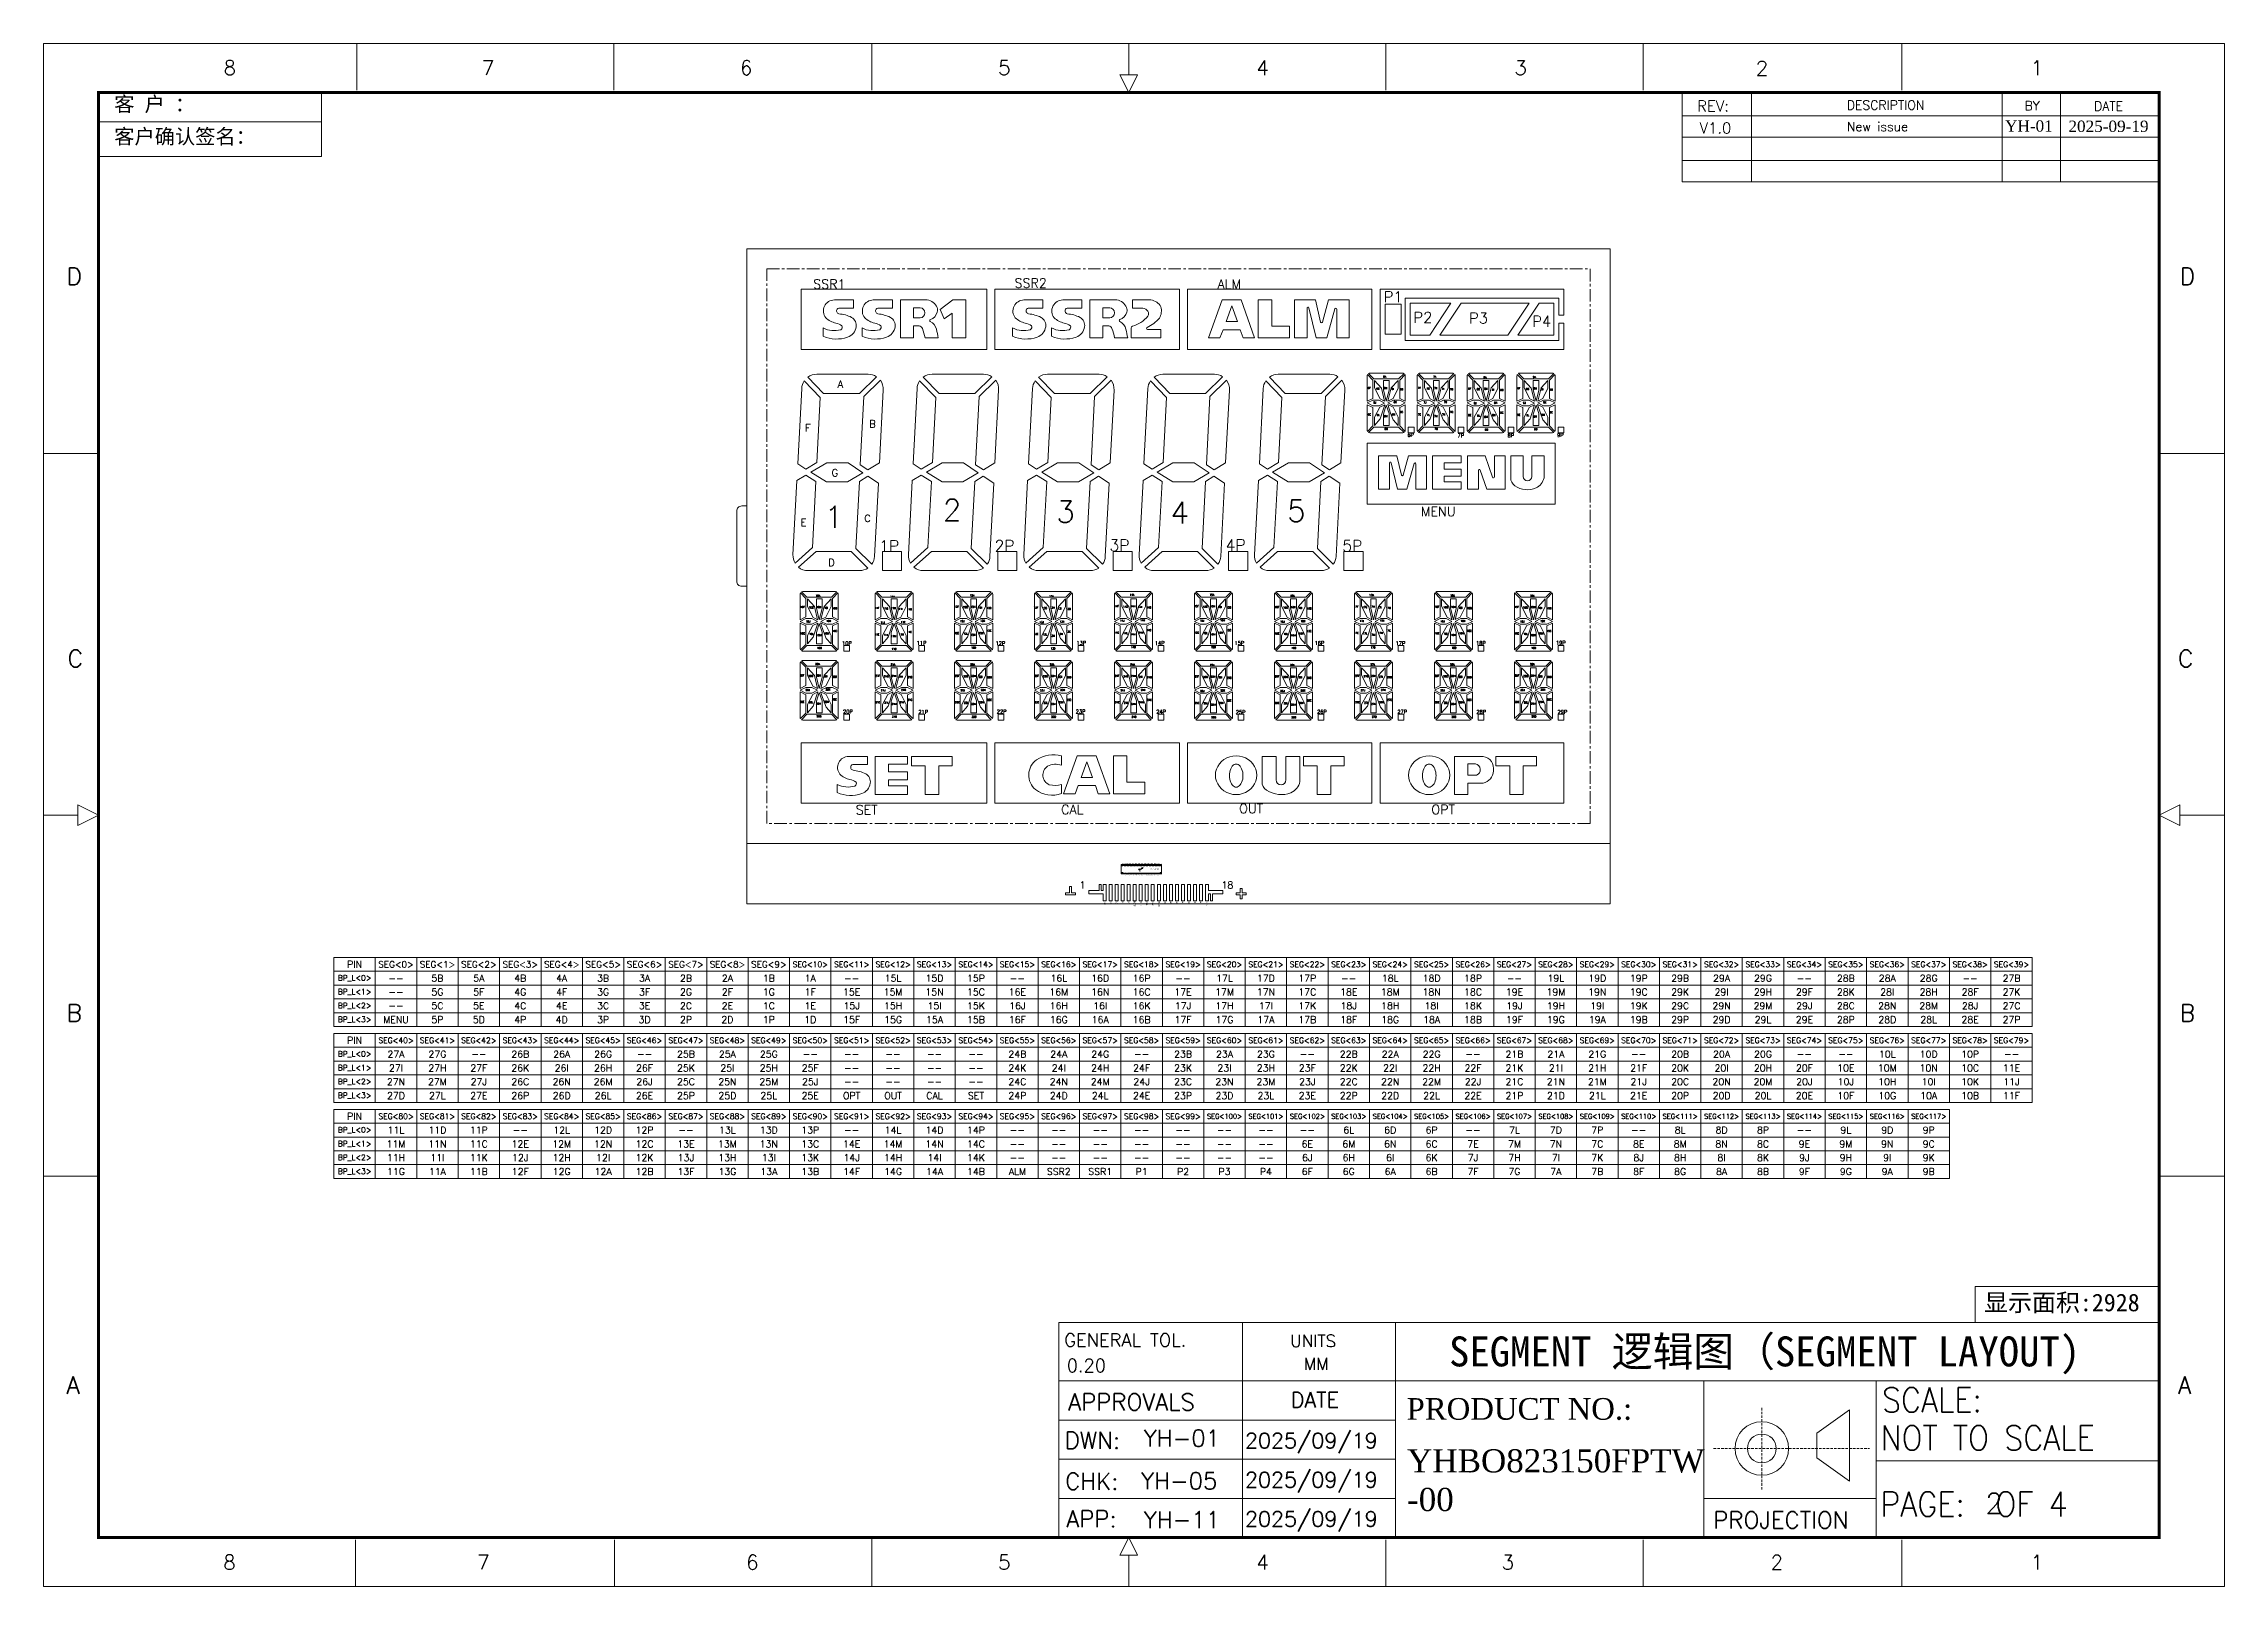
# Model space of a CAD drawing. Extents: x 105 to 1195, y -174 to 82.
# Drawn here: x 494.8 to 712, y -173.9 to -20.3 of the extents above; entities that cross this region are included whole.
import ezdxf
from ezdxf.enums import TextEntityAlignment as Align

# ---------------------------------------------------------------- set-up
doc = ezdxf.new("R2010")
doc.units = 0
doc.header["$MEASUREMENT"] = 0
for name, pattern in [('AUSGEZOGEN', [0]), ('CENTER', [2, 1.25, -0.25, 0.25, -0.25]), ('HIDDEN', [0.375, 0.25, -0.125])]:
    doc.linetypes.add(name, pattern=pattern)
doc.layers.get('0').update_dxf_attribs({"linetype": 'AUSGEZOGEN'})
doc.layers.add('D', color=4, linetype='Continuous')
doc.layers.add('DIM', color=4, linetype='Continuous')
doc.layers.add('S', color=2, linetype='Continuous', lineweight=0)
doc.styles.add('Arial', font='arial.ttf', dxfattribs={"height": 24})
doc.styles.add('ROMANS', font='romans')
doc.styles.add('SSS_Dim', font='romans.shx')
doc.styles.add('SSSoft_Log', font='ROMANS')
doc.styles.add('TXT', font='txt.shx', dxfattribs={"width": 0.8, "height": 2.8, "bigfont": '@extfont2.shx'})
doc.styles.add('样式 1', font='simhei.ttf')
doc.styles.add('样式 3', font='')
doc.styles.get('样式 3').set_extended_font_data('Tunga')

# ---------------------------------------------------------------- blocks, each defined once
blk = doc.blocks.new('0')
at = {"lineweight": 5}
for p, q in [((0, 65.2), (0, 0)), ((86, 65.2), (0, 65.2)), ((86, 65.2), (86, 0)), ((86, 6), (0, 6)), ((86, 0), (0, 0))]:
    blk.add_line(p, q, dxfattribs=at)
at = {"linetype": 'CENTER', "lineweight": 5}
blk.add_lwpolyline([(84, 63.2), (84, 8), (2, 8), (2, 63.2)], close=True, dxfattribs=at)
at = {"lineweight": 5}
for points in [[(23.93, 61.19), (23.93, 55.19), (5.43, 55.19), (5.43, 61.19)], [(43.12, 55.19), (24.73, 55.19), (24.73, 61.19), (43.12, 61.19)], [(43.92, 61.19), (62.28, 61.19), (62.28, 55.19), (43.92, 55.19)], [(63.08, 61.19), (63.08, 55.19), (81.39, 55.19), (81.39, 57.79), (80.89, 57.79), (80.89, 56.09), (65.6, 56.09), (65.6, 60.29), (80.89, 60.29), (80.89, 58.59), (81.39, 58.59), (81.39, 61.19)], [(21.81, 56.33), (20.45, 56.33), (20.45, 58.81), (19.67, 58.23), (19.26, 59.16), (20.52, 60.11), (21.81, 60.11)], [(45.98, 56.33), (47.14, 56.33), (47.45, 57.15), (49.16, 57.15), (49.45, 56.33), (50.59, 56.33), (49.25, 60.11), (47.36, 60.11)], [(47.75, 57.98), (48.87, 57.98), (48.32, 59.53)], [(50.95, 60.11), (52.3, 60.11), (52.3, 57.49), (54.08, 57.49), (54.08, 56.33), (50.95, 56.33)], [(65.2, 59.69), (65.2, 56.69), (63.58, 56.69), (63.58, 59.69)], [(70.15, 59.79), (68.04, 56.59), (66.1, 56.59), (66.1, 59.79)], [(77.93, 59.79), (75.82, 56.59), (69.04, 56.59), (71.15, 59.79)], [(80.39, 59.79), (80.39, 56.59), (76.82, 56.59), (78.93, 59.79)], [(61.8, 49.86), (62.37, 49.57), (62.99, 49.57), (63.54, 49.85), (62.99, 50.14), (62.37, 50.14)], [(62.52, 51.37), (62.52, 52.1), (63.23, 51.32), (63.54, 50.02), (63.09, 50.26)], [(63.42, 52.1), (63.42, 51.17), (63.7, 50.02), (63.99, 51.13), (63.99, 52.1)], [(64.2, 51.35), (64.88, 52.1), (64.88, 51.32), (64.38, 50.29), (63.87, 50.03)], [(63.87, 49.86), (64.44, 49.57), (65.04, 49.57), (65.6, 49.86), (65.04, 50.14), (64.43, 50.14)], [(66.78, 49.86), (67.34, 49.57), (67.96, 49.57), (68.52, 49.85), (67.96, 50.14), (67.34, 50.14)], [(67.5, 51.37), (67.5, 52.1), (68.2, 51.32), (68.52, 50.02), (68.06, 50.26)], [(68.4, 52.1), (68.4, 51.17), (68.68, 50.02), (68.96, 51.13), (68.96, 52.1)], [(69.18, 51.35), (69.86, 52.1), (69.86, 51.32), (69.35, 50.29), (68.84, 50.03)], [(68.84, 49.86), (69.42, 49.57), (70.01, 49.57), (70.58, 49.86), (70.01, 50.14), (69.4, 50.14)], [(71.75, 49.86), (72.32, 49.57), (72.93, 49.57), (73.49, 49.85), (72.93, 50.14), (72.32, 50.14)], [(72.47, 51.37), (72.47, 52.1), (73.17, 51.32), (73.49, 50.02), (73.03, 50.26)], [(73.37, 52.1), (73.37, 51.17), (73.65, 50.02), (73.93, 51.13), (73.93, 52.1)], [(74.15, 51.35), (74.83, 52.1), (74.83, 51.32), (74.32, 50.29), (73.81, 50.03)], [(73.81, 49.86), (74.39, 49.57), (74.99, 49.57), (75.55, 49.86), (74.99, 50.14), (74.38, 50.14)], [(76.72, 49.86), (77.29, 49.57), (77.91, 49.57), (78.47, 49.85), (77.91, 50.14), (77.29, 50.14)], [(77.44, 51.37), (77.44, 52.1), (78.15, 51.32), (78.47, 50.02), (78.01, 50.26)], [(78.34, 52.1), (78.34, 51.17), (78.62, 50.02), (78.91, 51.13), (78.91, 52.1)], [(79.12, 51.35), (79.8, 52.1), (79.8, 51.32), (79.3, 50.29), (78.79, 50.03)], [(78.79, 49.86), (79.36, 49.57), (79.96, 49.57), (80.52, 49.86), (79.96, 50.14), (79.35, 50.14)], [(63.11, 48.27), (62.52, 47.61), (62.52, 48.43), (63.06, 49.44), (63.56, 49.68)], [(63.7, 49.63), (63.42, 48.75), (63.42, 47.61), (63.99, 47.61), (63.99, 48.8)], [(63.85, 49.7), (64.38, 49.43), (64.88, 48.45), (64.88, 47.61), (64.39, 48.17), (64.13, 48.85)], [(68.08, 48.27), (67.5, 47.61), (67.5, 48.43), (68.04, 49.44), (68.53, 49.68)], [(68.68, 49.63), (68.4, 48.75), (68.4, 47.61), (68.96, 47.61), (68.96, 48.8)], [(68.82, 49.7), (69.36, 49.43), (69.86, 48.45), (69.86, 47.61), (69.37, 48.17), (69.11, 48.85)], [(73.06, 48.27), (72.47, 47.61), (72.47, 48.43), (73.01, 49.44), (73.51, 49.68)], [(73.65, 49.63), (73.37, 48.75), (73.37, 47.61), (73.93, 47.61), (73.93, 48.8)], [(73.79, 49.7), (74.33, 49.43), (74.83, 48.45), (74.83, 47.61), (74.34, 48.17), (74.08, 48.85)], [(78.03, 48.27), (77.44, 47.61), (77.44, 48.43), (77.98, 49.44), (78.48, 49.68)], [(78.62, 49.63), (78.34, 48.75), (78.34, 47.61), (78.91, 47.61), (78.91, 48.8)], [(78.77, 49.7), (79.3, 49.43), (79.8, 48.45), (79.8, 47.61), (79.31, 48.17), (79.05, 48.85)], [(61.8, 45.84), (61.8, 39.79), (80.52, 39.79), (80.52, 45.84)], [(65.9, 46.89), (65.9, 47.46), (66.47, 47.46), (66.47, 46.89)], [(70.88, 46.89), (70.88, 47.46), (71.44, 47.46), (71.44, 46.89)], [(75.85, 46.89), (75.85, 47.46), (76.42, 47.46), (76.42, 46.89)], [(80.82, 46.89), (80.82, 47.46), (81.39, 47.46), (81.39, 46.89)], [(11.57, 42.9), (10.09, 43.89), (7.98, 43.89), (6.4, 42.96), (7.96, 41.99), (10.05, 41.99)], [(23.07, 42.9), (21.58, 43.89), (19.47, 43.89), (17.9, 42.96), (19.46, 41.99), (21.54, 41.99)], [(34.56, 42.9), (33.08, 43.89), (30.97, 43.89), (29.39, 42.96), (30.95, 41.99), (33.04, 41.99)], [(46.05, 42.9), (44.57, 43.89), (42.46, 43.89), (40.88, 42.96), (42.44, 41.99), (44.53, 41.99)], [(57.55, 42.9), (56.06, 43.89), (53.95, 43.89), (52.38, 42.96), (53.94, 41.99), (56.02, 41.99)], [(71.16, 44.6), (71.16, 43.91), (69.48, 43.91), (69.48, 43.26), (71.16, 43.26), (71.16, 42.56), (69.48, 42.56), (69.48, 42.01), (71.16, 42.01), (71.16, 41.27), (68.31, 41.27), (68.31, 44.6)], [(13.52, 35.06), (15.42, 35.06), (15.42, 33.16), (13.52, 33.16)], [(25.01, 35.06), (26.91, 35.06), (26.91, 33.16), (25.01, 33.16)], [(36.5, 35.06), (38.4, 35.06), (38.4, 33.16), (36.5, 33.16)], [(48, 35.06), (49.9, 35.06), (49.9, 33.16), (48, 33.16)], [(59.49, 35.06), (61.39, 35.06), (61.39, 33.16), (59.49, 33.16)], [(5.32, 28.11), (5.88, 27.83), (6.5, 27.83), (7.06, 28.1), (6.5, 28.39), (5.88, 28.39)], [(6.04, 29.63), (6.04, 30.35), (6.74, 29.58), (7.06, 28.28), (6.6, 28.52)], [(6.94, 30.35), (6.94, 29.42), (7.22, 28.28), (7.5, 29.38), (7.5, 30.35)], [(7.72, 29.6), (8.4, 30.35), (8.4, 29.58), (7.89, 28.54), (7.38, 28.29)], [(7.38, 28.11), (7.96, 27.83), (8.55, 27.83), (9.12, 28.11), (8.55, 28.39), (7.94, 28.39)], [(12.79, 28.11), (13.35, 27.83), (13.97, 27.83), (14.53, 28.1), (13.97, 28.39), (13.35, 28.39)], [(13.51, 29.63), (13.51, 30.35), (14.21, 29.58), (14.53, 28.28), (14.07, 28.52)], [(14.4, 30.35), (14.4, 29.42), (14.69, 28.28), (14.97, 29.38), (14.97, 30.35)], [(15.19, 29.6), (15.87, 30.35), (15.87, 29.58), (15.36, 28.54), (14.85, 28.29)], [(14.85, 28.11), (15.43, 27.83), (16.02, 27.83), (16.59, 28.11), (16.02, 28.39), (15.41, 28.39)], [(20.7, 28.11), (21.26, 27.83), (21.88, 27.83), (22.44, 28.1), (21.88, 28.39), (21.26, 28.39)], [(21.42, 29.63), (21.42, 30.35), (22.12, 29.58), (22.44, 28.28), (21.98, 28.52)], [(22.31, 30.35), (22.31, 29.42), (22.6, 28.28), (22.88, 29.38), (22.88, 30.35)], [(23.09, 29.6), (23.78, 30.35), (23.78, 29.58), (23.27, 28.54), (22.76, 28.29)], [(22.76, 28.11), (23.34, 27.83), (23.93, 27.83), (24.5, 28.11), (23.93, 28.39), (23.32, 28.39)], [(28.66, 28.11), (29.23, 27.83), (29.84, 27.83), (30.4, 28.1), (29.84, 28.39), (29.23, 28.39)], [(29.38, 29.63), (29.38, 30.35), (30.08, 29.58), (30.4, 28.28), (29.94, 28.52)], [(30.28, 30.35), (30.28, 29.42), (30.56, 28.28), (30.85, 29.38), (30.85, 30.35)], [(31.06, 29.6), (31.74, 30.35), (31.74, 29.58), (31.24, 28.54), (30.72, 28.29)], [(30.72, 28.11), (31.3, 27.83), (31.9, 27.83), (32.46, 28.11), (31.9, 28.39), (31.29, 28.39)], [(36.63, 28.11), (37.2, 27.83), (37.81, 27.83), (38.37, 28.1), (37.81, 28.39), (37.2, 28.39)], [(37.35, 29.63), (37.35, 30.35), (38.05, 29.58), (38.37, 28.28), (37.91, 28.52)], [(38.25, 30.35), (38.25, 29.42), (38.53, 28.28), (38.81, 29.38), (38.81, 30.35)], [(39.03, 29.6), (39.71, 30.35), (39.71, 29.58), (39.2, 28.54), (38.69, 28.29)], [(38.69, 28.11), (39.27, 27.83), (39.86, 27.83), (40.43, 28.11), (39.86, 28.39), (39.25, 28.39)], [(44.6, 28.11), (45.16, 27.83), (45.78, 27.83), (46.34, 28.1), (45.78, 28.39), (45.16, 28.39)], [(45.32, 29.63), (45.32, 30.35), (46.02, 29.58), (46.34, 28.28), (45.88, 28.52)], [(46.21, 30.35), (46.21, 29.42), (46.5, 28.28), (46.78, 29.38), (46.78, 30.35)], [(46.99, 29.6), (47.68, 30.35), (47.68, 29.58), (47.17, 28.54), (46.66, 28.29)], [(46.66, 28.11), (47.24, 27.83), (47.83, 27.83), (48.4, 28.11), (47.83, 28.39), (47.22, 28.39)], [(52.56, 28.11), (53.13, 27.83), (53.75, 27.83), (54.3, 28.1), (53.75, 28.39), (53.13, 28.39)], [(53.28, 29.63), (53.28, 30.35), (53.98, 29.58), (54.3, 28.28), (53.84, 28.52)], [(54.18, 30.35), (54.18, 29.42), (54.46, 28.28), (54.75, 29.38), (54.75, 30.35)], [(54.62, 28.11), (55.2, 27.83), (55.8, 27.83), (56.36, 28.11), (55.8, 28.39), (55.19, 28.39)], [(54.96, 29.6), (55.64, 30.35), (55.64, 29.58), (55.14, 28.54), (54.63, 28.29)], [(60.53, 28.11), (61.1, 27.83), (61.71, 27.83), (62.27, 28.1), (61.71, 28.39), (61.1, 28.39)], [(61.25, 29.63), (61.25, 30.35), (61.95, 29.58), (62.27, 28.28), (61.81, 28.52)], [(62.15, 30.35), (62.15, 29.42), (62.43, 28.28), (62.71, 29.38), (62.71, 30.35)], [(62.93, 29.6), (63.61, 30.35), (63.61, 29.58), (63.1, 28.54), (62.59, 28.29)], [(62.59, 28.11), (63.17, 27.83), (63.76, 27.83), (64.33, 28.11), (63.76, 28.39), (63.15, 28.39)], [(68.5, 28.11), (69.06, 27.83), (69.68, 27.83), (70.24, 28.1), (69.68, 28.39), (69.06, 28.39)], [(69.22, 29.63), (69.22, 30.35), (69.92, 29.58), (70.24, 28.28), (69.78, 28.52)], [(70.11, 30.35), (70.11, 29.42), (70.4, 28.28), (70.68, 29.38), (70.68, 30.35)], [(70.9, 29.6), (71.58, 30.35), (71.58, 29.58), (71.07, 28.54), (70.56, 28.29)], [(70.56, 28.11), (71.14, 27.83), (71.73, 27.83), (72.3, 28.11), (71.73, 28.39), (71.12, 28.39)], [(76.46, 28.11), (77.03, 27.83), (77.65, 27.83), (78.21, 28.1), (77.65, 28.39), (77.03, 28.39)], [(77.18, 29.63), (77.18, 30.35), (77.89, 29.58), (78.21, 28.28), (77.75, 28.52)], [(78.08, 30.35), (78.08, 29.42), (78.36, 28.28), (78.65, 29.38), (78.65, 30.35)], [(78.86, 29.6), (79.54, 30.35), (79.54, 29.58), (79.04, 28.54), (78.53, 28.29)], [(78.53, 28.11), (79.1, 27.83), (79.7, 27.83), (80.26, 28.11), (79.7, 28.39), (79.09, 28.39)], [(6.62, 26.53), (6.04, 25.87), (6.04, 26.69), (6.58, 27.69), (7.07, 27.94)], [(7.22, 27.89), (6.94, 27), (6.94, 25.87), (7.5, 25.87), (7.5, 27.05)], [(7.36, 27.95), (7.9, 27.69), (8.4, 26.7), (8.4, 25.87), (7.91, 26.42), (7.65, 27.1)], [(14.09, 26.53), (13.51, 25.87), (13.51, 26.69), (14.05, 27.69), (14.54, 27.94)], [(14.69, 27.89), (14.4, 27), (14.4, 25.87), (14.97, 25.87), (14.97, 27.05)], [(14.83, 27.95), (15.37, 27.69), (15.87, 26.7), (15.87, 25.87), (15.38, 26.42), (15.12, 27.1)], [(22, 26.53), (21.42, 25.87), (21.42, 26.69), (21.96, 27.69), (22.45, 27.94)], [(22.6, 27.89), (22.31, 27), (22.31, 25.87), (22.88, 25.87), (22.88, 27.05)], [(22.74, 27.95), (23.27, 27.69), (23.78, 26.7), (23.78, 25.87), (23.28, 26.42), (23.02, 27.1)], [(29.97, 26.53), (29.38, 25.87), (29.38, 26.69), (29.92, 27.69), (30.42, 27.94)], [(30.56, 27.89), (30.28, 27), (30.28, 25.87), (30.85, 25.87), (30.85, 27.05)], [(30.7, 27.95), (31.24, 27.69), (31.74, 26.7), (31.74, 25.87), (31.25, 26.42), (30.99, 27.1)], [(37.93, 26.53), (37.35, 25.87), (37.35, 26.69), (37.89, 27.69), (38.38, 27.94)], [(38.53, 27.89), (38.25, 27), (38.25, 25.87), (38.81, 25.87), (38.81, 27.05)], [(38.67, 27.95), (39.21, 27.69), (39.71, 26.7), (39.71, 25.87), (39.22, 26.42), (38.96, 27.1)], [(45.9, 26.53), (45.32, 25.87), (45.32, 26.69), (45.86, 27.69), (46.35, 27.94)], [(46.5, 27.89), (46.21, 27), (46.21, 25.87), (46.78, 25.87), (46.78, 27.05)], [(46.64, 27.95), (47.18, 27.69), (47.68, 26.7), (47.68, 25.87), (47.18, 26.42), (46.92, 27.1)], [(53.87, 26.53), (53.28, 25.87), (53.28, 26.69), (53.82, 27.69), (54.32, 27.94)], [(54.46, 27.89), (54.18, 27), (54.18, 25.87), (54.75, 25.87), (54.75, 27.05)], [(54.61, 27.95), (55.14, 27.69), (55.64, 26.7), (55.64, 25.87), (55.15, 26.42), (54.89, 27.1)], [(61.83, 26.53), (61.25, 25.87), (61.25, 26.69), (61.79, 27.69), (62.28, 27.94)], [(62.43, 27.89), (62.15, 27), (62.15, 25.87), (62.71, 25.87), (62.71, 27.05)], [(62.57, 27.95), (63.11, 27.69), (63.61, 26.7), (63.61, 25.87), (63.12, 26.42), (62.86, 27.1)], [(69.8, 26.53), (69.22, 25.87), (69.22, 26.69), (69.76, 27.69), (70.25, 27.94)], [(70.4, 27.89), (70.11, 27), (70.11, 25.87), (70.68, 25.87), (70.68, 27.05)], [(70.54, 27.95), (71.08, 27.69), (71.58, 26.7), (71.58, 25.87), (71.08, 26.42), (70.83, 27.1)], [(77.77, 26.53), (77.18, 25.87), (77.18, 26.69), (77.72, 27.69), (78.22, 27.94)], [(78.36, 27.89), (78.08, 27), (78.08, 25.87), (78.65, 25.87), (78.65, 27.05)], [(78.51, 27.95), (79.04, 27.69), (79.54, 26.7), (79.54, 25.87), (79.05, 26.42), (78.79, 27.1)], [(9.68, 25.15), (9.68, 25.71), (10.24, 25.71), (10.24, 25.15)], [(17.15, 25.15), (17.15, 25.71), (17.71, 25.71), (17.71, 25.15)], [(25.06, 25.15), (25.06, 25.71), (25.62, 25.71), (25.62, 25.15)], [(33.02, 25.15), (33.02, 25.71), (33.59, 25.71), (33.59, 25.15)], [(40.99, 25.15), (40.99, 25.71), (41.55, 25.71), (41.55, 25.15)], [(48.96, 25.15), (48.96, 25.71), (49.52, 25.71), (49.52, 25.15)], [(56.92, 25.15), (56.92, 25.71), (57.49, 25.71), (57.49, 25.15)], [(64.89, 25.15), (64.89, 25.71), (65.46, 25.71), (65.46, 25.15)], [(72.86, 25.15), (72.86, 25.71), (73.42, 25.71), (73.42, 25.15)], [(80.82, 25.15), (80.82, 25.71), (81.39, 25.71), (81.39, 25.15)], [(6.04, 22.77), (6.04, 23.5), (6.74, 22.72), (7.06, 21.42), (6.6, 21.66)], [(6.94, 23.5), (6.94, 22.57), (7.22, 21.42), (7.5, 22.52), (7.5, 23.5)], [(7.72, 22.74), (8.4, 23.5), (8.4, 22.72), (7.89, 21.68), (7.38, 21.43)], [(13.51, 22.77), (13.51, 23.5), (14.21, 22.72), (14.53, 21.42), (14.07, 21.66)], [(14.4, 23.5), (14.4, 22.57), (14.69, 21.42), (14.97, 22.52), (14.97, 23.5)], [(15.19, 22.74), (15.87, 23.5), (15.87, 22.72), (15.36, 21.68), (14.85, 21.43)], [(21.42, 22.77), (21.42, 23.5), (22.12, 22.72), (22.44, 21.42), (21.98, 21.66)], [(22.31, 23.5), (22.31, 22.57), (22.6, 21.42), (22.88, 22.52), (22.88, 23.5)], [(23.09, 22.74), (23.78, 23.5), (23.78, 22.72), (23.27, 21.68), (22.76, 21.43)], [(29.38, 22.77), (29.38, 23.5), (30.08, 22.72), (30.4, 21.42), (29.94, 21.66)], [(30.28, 23.5), (30.28, 22.57), (30.56, 21.42), (30.85, 22.52), (30.85, 23.5)], [(31.06, 22.74), (31.74, 23.5), (31.74, 22.72), (31.24, 21.68), (30.72, 21.43)], [(37.35, 22.77), (37.35, 23.5), (38.05, 22.72), (38.37, 21.42), (37.91, 21.66)], [(38.25, 23.5), (38.25, 22.57), (38.53, 21.42), (38.81, 22.52), (38.81, 23.5)], [(39.03, 22.74), (39.71, 23.5), (39.71, 22.72), (39.2, 21.68), (38.69, 21.43)], [(45.32, 22.77), (45.32, 23.5), (46.02, 22.72), (46.34, 21.42), (45.88, 21.66)], [(46.21, 23.5), (46.21, 22.57), (46.5, 21.42), (46.78, 22.52), (46.78, 23.5)], [(46.99, 22.74), (47.68, 23.5), (47.68, 22.72), (47.17, 21.68), (46.66, 21.43)], [(53.28, 22.77), (53.28, 23.5), (53.98, 22.72), (54.3, 21.42), (53.84, 21.66)], [(54.18, 23.5), (54.18, 22.57), (54.46, 21.42), (54.75, 22.52), (54.75, 23.5)], [(54.96, 22.74), (55.64, 23.5), (55.64, 22.72), (55.14, 21.68), (54.63, 21.43)], [(61.25, 22.77), (61.25, 23.5), (61.95, 22.72), (62.27, 21.42), (61.81, 21.66)], [(62.15, 23.5), (62.15, 22.57), (62.43, 21.42), (62.71, 22.52), (62.71, 23.5)], [(62.93, 22.74), (63.61, 23.5), (63.61, 22.72), (63.1, 21.68), (62.59, 21.43)], [(69.22, 22.77), (69.22, 23.5), (69.92, 22.72), (70.24, 21.42), (69.78, 21.66)], [(70.11, 23.5), (70.11, 22.57), (70.4, 21.42), (70.68, 22.52), (70.68, 23.5)], [(70.9, 22.74), (71.58, 23.5), (71.58, 22.72), (71.07, 21.68), (70.56, 21.43)], [(77.18, 22.77), (77.18, 23.5), (77.89, 22.72), (78.21, 21.42), (77.75, 21.66)], [(78.08, 23.5), (78.08, 22.57), (78.36, 21.42), (78.65, 22.52), (78.65, 23.5)], [(78.86, 22.74), (79.54, 23.5), (79.54, 22.72), (79.04, 21.68), (78.53, 21.43)], [(5.32, 21.25), (5.88, 20.97), (6.5, 20.97), (7.06, 21.25), (6.5, 21.54), (5.88, 21.54)], [(6.62, 19.67), (6.04, 19.01), (6.04, 19.83), (6.58, 20.84), (7.07, 21.08)], [(7.22, 21.03), (6.94, 20.15), (6.94, 19.01), (7.5, 19.01), (7.5, 20.2)], [(7.36, 21.09), (7.9, 20.83), (8.4, 19.85), (8.4, 19.01), (7.91, 19.57), (7.65, 20.25)], [(7.38, 21.26), (7.96, 20.97), (8.55, 20.97), (9.12, 21.25), (8.55, 21.54), (7.94, 21.54)], [(12.79, 21.25), (13.35, 20.97), (13.97, 20.97), (14.53, 21.25), (13.97, 21.54), (13.35, 21.54)], [(14.09, 19.67), (13.51, 19.01), (13.51, 19.83), (14.05, 20.84), (14.54, 21.08)], [(14.69, 21.03), (14.4, 20.15), (14.4, 19.01), (14.97, 19.01), (14.97, 20.2)], [(14.83, 21.09), (15.37, 20.83), (15.87, 19.85), (15.87, 19.01), (15.38, 19.57), (15.12, 20.25)], [(14.85, 21.26), (15.43, 20.97), (16.02, 20.97), (16.59, 21.25), (16.02, 21.54), (15.41, 21.54)], [(20.7, 21.25), (21.26, 20.97), (21.88, 20.97), (22.44, 21.25), (21.88, 21.54), (21.26, 21.54)], [(22, 19.67), (21.42, 19.01), (21.42, 19.83), (21.96, 20.84), (22.45, 21.08)], [(22.6, 21.03), (22.31, 20.15), (22.31, 19.01), (22.88, 19.01), (22.88, 20.2)], [(22.74, 21.09), (23.27, 20.83), (23.78, 19.85), (23.78, 19.01), (23.28, 19.57), (23.02, 20.25)], [(22.76, 21.26), (23.34, 20.97), (23.93, 20.97), (24.5, 21.25), (23.93, 21.54), (23.32, 21.54)], [(28.66, 21.25), (29.23, 20.97), (29.84, 20.97), (30.4, 21.25), (29.84, 21.54), (29.23, 21.54)], [(29.97, 19.67), (29.38, 19.01), (29.38, 19.83), (29.92, 20.84), (30.42, 21.08)], [(30.56, 21.03), (30.28, 20.15), (30.28, 19.01), (30.85, 19.01), (30.85, 20.2)], [(30.7, 21.09), (31.24, 20.83), (31.74, 19.85), (31.74, 19.01), (31.25, 19.57), (30.99, 20.25)], [(30.72, 21.26), (31.3, 20.97), (31.9, 20.97), (32.46, 21.25), (31.9, 21.54), (31.29, 21.54)], [(36.63, 21.25), (37.2, 20.97), (37.81, 20.97), (38.37, 21.25), (37.81, 21.54), (37.2, 21.54)], [(37.93, 19.67), (37.35, 19.01), (37.35, 19.83), (37.89, 20.84), (38.38, 21.08)], [(38.53, 21.03), (38.25, 20.15), (38.25, 19.01), (38.81, 19.01), (38.81, 20.2)], [(38.67, 21.09), (39.21, 20.83), (39.71, 19.85), (39.71, 19.01), (39.22, 19.57), (38.96, 20.25)], [(38.69, 21.26), (39.27, 20.97), (39.86, 20.97), (40.43, 21.25), (39.86, 21.54), (39.25, 21.54)], [(44.6, 21.25), (45.16, 20.97), (45.78, 20.97), (46.34, 21.25), (45.78, 21.54), (45.16, 21.54)], [(45.9, 19.67), (45.32, 19.01), (45.32, 19.83), (45.86, 20.84), (46.35, 21.08)], [(46.5, 21.03), (46.21, 20.15), (46.21, 19.01), (46.78, 19.01), (46.78, 20.2)], [(46.64, 21.09), (47.18, 20.83), (47.68, 19.85), (47.68, 19.01), (47.18, 19.57), (46.92, 20.25)], [(46.66, 21.26), (47.24, 20.97), (47.83, 20.97), (48.4, 21.25), (47.83, 21.54), (47.22, 21.54)], [(52.56, 21.25), (53.13, 20.97), (53.75, 20.97), (54.3, 21.25), (53.75, 21.54), (53.13, 21.54)], [(53.87, 19.67), (53.28, 19.01), (53.28, 19.83), (53.82, 20.84), (54.32, 21.08)], [(54.46, 21.03), (54.18, 20.15), (54.18, 19.01), (54.75, 19.01), (54.75, 20.2)], [(54.61, 21.09), (55.14, 20.83), (55.64, 19.85), (55.64, 19.01), (55.15, 19.57), (54.89, 20.25)], [(54.62, 21.26), (55.2, 20.97), (55.8, 20.97), (56.36, 21.25), (55.8, 21.54), (55.19, 21.54)], [(60.53, 21.25), (61.1, 20.97), (61.71, 20.97), (62.27, 21.25), (61.71, 21.54), (61.1, 21.54)], [(61.83, 19.67), (61.25, 19.01), (61.25, 19.83), (61.79, 20.84), (62.28, 21.08)], [(62.43, 21.03), (62.15, 20.15), (62.15, 19.01), (62.71, 19.01), (62.71, 20.2)], [(62.57, 21.09), (63.11, 20.83), (63.61, 19.85), (63.61, 19.01), (63.12, 19.57), (62.86, 20.25)], [(62.59, 21.26), (63.17, 20.97), (63.76, 20.97), (64.33, 21.25), (63.76, 21.54), (63.15, 21.54)], [(68.5, 21.25), (69.06, 20.97), (69.68, 20.97), (70.24, 21.25), (69.68, 21.54), (69.06, 21.54)], [(69.8, 19.67), (69.22, 19.01), (69.22, 19.83), (69.76, 20.84), (70.25, 21.08)], [(70.4, 21.03), (70.11, 20.15), (70.11, 19.01), (70.68, 19.01), (70.68, 20.2)], [(70.54, 21.09), (71.08, 20.83), (71.58, 19.85), (71.58, 19.01), (71.08, 19.57), (70.83, 20.25)], [(70.56, 21.26), (71.14, 20.97), (71.73, 20.97), (72.3, 21.25), (71.73, 21.54), (71.12, 21.54)], [(76.46, 21.25), (77.03, 20.97), (77.65, 20.97), (78.21, 21.25), (77.65, 21.54), (77.03, 21.54)], [(77.77, 19.67), (77.18, 19.01), (77.18, 19.83), (77.72, 20.84), (78.22, 21.08)], [(78.36, 21.03), (78.08, 20.15), (78.08, 19.01), (78.65, 19.01), (78.65, 20.2)], [(78.51, 21.09), (79.04, 20.83), (79.54, 19.85), (79.54, 19.01), (79.05, 19.57), (78.79, 20.25)], [(78.53, 21.26), (79.1, 20.97), (79.7, 20.97), (80.26, 21.25), (79.7, 21.54), (79.09, 21.54)], [(9.68, 18.29), (9.68, 18.86), (10.24, 18.86), (10.24, 18.29)], [(17.15, 18.29), (17.15, 18.86), (17.71, 18.86), (17.71, 18.29)], [(25.06, 18.29), (25.06, 18.86), (25.62, 18.86), (25.62, 18.29)], [(33.02, 18.29), (33.02, 18.86), (33.59, 18.86), (33.59, 18.29)], [(40.99, 18.29), (40.99, 18.86), (41.55, 18.86), (41.55, 18.29)], [(48.96, 18.29), (48.96, 18.86), (49.52, 18.86), (49.52, 18.29)], [(56.92, 18.29), (56.92, 18.86), (57.49, 18.86), (57.49, 18.29)], [(64.89, 18.29), (64.89, 18.86), (65.46, 18.86), (65.46, 18.29)], [(72.86, 18.29), (72.86, 18.86), (73.42, 18.86), (73.42, 18.29)], [(80.82, 18.29), (80.82, 18.86), (81.39, 18.86), (81.39, 18.29)], [(23.93, 16.01), (23.93, 10.01), (5.43, 10.01), (5.43, 16.01)], [(43.12, 16.01), (43.12, 10.01), (24.73, 10.01), (24.73, 16.01)], [(62.28, 16.01), (62.28, 10.01), (43.92, 10.01), (43.92, 16.01)], [(63.08, 16.01), (63.08, 10.01), (81.39, 10.01), (81.39, 16.01)], [(16.02, 14.67), (16.02, 13.89), (14.11, 13.89), (14.11, 13.14), (16.02, 13.14), (16.02, 12.35), (14.11, 12.35), (14.11, 11.73), (16.02, 11.73), (16.02, 10.88), (12.78, 10.88), (12.78, 14.67)], [(20.46, 14.67), (20.46, 13.73), (19.13, 13.73), (19.13, 10.88), (17.79, 10.88), (17.79, 13.73), (16.43, 13.73), (16.43, 14.67)], [(32.93, 14.71), (31.55, 10.93), (32.72, 10.93), (33.02, 11.76), (34.73, 11.76), (35.02, 10.93), (36.16, 10.93), (34.82, 14.71)], [(33.32, 12.58), (34.44, 12.58), (33.89, 14.13)], [(37.87, 14.71), (37.87, 12.1), (39.65, 12.1), (39.65, 10.93), (36.52, 10.93), (36.52, 14.71)], [(46.69, 12.79), (46.71, 12.49), (46.79, 12.2), (46.91, 11.92), (47.08, 11.66), (47.29, 11.43), (47.54, 11.23), (47.81, 11.07), (48.11, 10.96), (48.42, 10.89), (48.75, 10.86), (49.07, 10.89), (49.38, 10.96), (49.68, 11.07), (49.96, 11.23), (50.2, 11.43), (50.41, 11.66), (50.58, 11.92), (50.71, 12.2), (50.78, 12.49), (50.81, 12.79), (50.78, 13.09), (50.71, 13.39), (50.58, 13.67), (50.41, 13.93), (50.2, 14.16), (49.96, 14.35), (49.68, 14.51), (49.38, 14.63), (49.07, 14.7), (48.75, 14.72), (48.42, 14.7), (48.11, 14.63), (47.81, 14.51), (47.54, 14.35), (47.29, 14.16), (47.08, 13.93), (46.91, 13.67), (46.79, 13.39), (46.71, 13.09)], [(48.75, 13.9), (48.65, 13.89), (48.55, 13.85), (48.45, 13.78), (48.36, 13.68), (48.28, 13.57), (48.21, 13.43), (48.15, 13.27), (48.11, 13.11), (48.09, 12.93), (48.08, 12.75), (48.09, 12.57), (48.11, 12.4), (48.15, 12.23), (48.21, 12.08), (48.28, 11.94), (48.36, 11.82), (48.45, 11.73), (48.55, 11.66), (48.65, 11.62), (48.75, 11.61), (48.86, 11.62), (48.96, 11.66), (49.06, 11.73), (49.15, 11.82), (49.23, 11.94), (49.3, 12.08), (49.36, 12.23), (49.4, 12.4), (49.42, 12.57), (49.43, 12.75), (49.42, 12.93), (49.4, 13.11), (49.36, 13.27), (49.3, 13.43), (49.23, 13.57), (49.15, 13.68), (49.06, 13.78), (48.96, 13.85), (48.86, 13.89)], [(59.5, 14.67), (59.5, 13.73), (58.17, 13.73), (58.17, 10.88), (56.82, 10.88), (56.82, 13.73), (55.46, 13.73), (55.46, 14.67)], [(65.92, 12.79), (65.94, 12.49), (66.02, 12.2), (66.14, 11.92), (66.31, 11.66), (66.52, 11.43), (66.77, 11.23), (67.04, 11.07), (67.34, 10.96), (67.66, 10.89), (67.98, 10.86), (68.3, 10.89), (68.61, 10.96), (68.91, 11.07), (69.19, 11.23), (69.43, 11.43), (69.64, 11.66), (69.81, 11.92), (69.94, 12.2), (70.01, 12.49), (70.04, 12.79), (70.01, 13.09), (69.94, 13.39), (69.81, 13.67), (69.64, 13.93), (69.43, 14.16), (69.19, 14.35), (68.91, 14.51), (68.61, 14.63), (68.3, 14.7), (67.98, 14.72), (67.66, 14.7), (67.34, 14.63), (67.04, 14.51), (66.77, 14.35), (66.52, 14.16), (66.31, 13.93), (66.14, 13.67), (66.02, 13.39), (65.94, 13.09)], [(67.99, 13.9), (67.88, 13.89), (67.78, 13.85), (67.68, 13.78), (67.59, 13.68), (67.51, 13.57), (67.44, 13.43), (67.38, 13.27), (67.34, 13.11), (67.32, 12.93), (67.31, 12.75), (67.32, 12.57), (67.34, 12.4), (67.38, 12.23), (67.44, 12.08), (67.51, 11.94), (67.59, 11.82), (67.68, 11.73), (67.78, 11.66), (67.88, 11.62), (67.99, 11.61), (68.09, 11.62), (68.19, 11.66), (68.29, 11.73), (68.38, 11.82), (68.46, 11.94), (68.53, 12.08), (68.59, 12.23), (68.63, 12.4), (68.65, 12.57), (68.66, 12.75), (68.65, 12.93), (68.63, 13.11), (68.59, 13.27), (68.53, 13.43), (68.46, 13.57), (68.38, 13.68), (68.29, 13.78), (68.19, 13.85), (68.09, 13.89)], [(78.67, 14.67), (78.67, 13.73), (77.34, 13.73), (77.34, 10.88), (76, 10.88), (76, 13.73), (74.63, 13.73), (74.63, 14.67)], [(41.33, 2.96), (41.33, 3.89), (37.29, 3.89), (37.29, 2.96)], [(37.36, 3.77), (37.36, 3.87), (37.34, 3.87), (37.34, 3.77)], [(37.34, 2.99), (37.36, 2.99), (37.36, 3.09), (37.34, 3.09)], [(37.39, 3.77), (37.39, 3.87), (37.37, 3.87), (37.37, 3.77)], [(37.37, 3.02), (37.46, 3.02), (37.46, 3.1), (37.37, 3.1)], [(37.45, 3.07), (37.45, 3.05), (37.43, 3.05), (37.43, 3.03), (37.4, 3.03), (37.4, 3.05), (37.39, 3.05), (37.39, 3.07), (37.4, 3.07), (37.4, 3.09), (37.43, 3.09), (37.43, 3.07)], [(37.39, 3.07), (37.39, 3.07), (37.39, 3.07), (37.39, 3.07)], [(37.39, 3.07), (37.39, 3.07), (37.39, 3.07), (37.39, 3.07)], [(37.39, 3.07), (37.39, 3.07), (37.39, 3.07), (37.39, 3.07)], [(37.39, 3.07), (37.39, 3.07), (37.39, 3.07), (37.39, 3.07)], [(37.39, 3.07), (37.39, 3.07), (37.39, 3.07), (37.39, 3.07)], [(37.39, 3.07), (37.39, 3.07), (37.39, 3.07), (37.39, 3.07)], [(37.39, 3.06), (37.39, 3.06), (37.39, 3.06), (37.39, 3.06)], [(37.39, 3.06), (37.39, 3.06), (37.39, 3.06), (37.39, 3.06)], [(37.39, 3.06), (37.39, 3.06), (37.39, 3.06), (37.39, 3.06)], [(37.39, 3.06), (37.39, 3.06), (37.39, 3.06), (37.39, 3.06)], [(37.39, 3.06), (37.39, 3.06), (37.39, 3.06), (37.39, 3.06)], [(37.39, 3.06), (37.39, 3.06), (37.39, 3.06), (37.39, 3.06)], [(37.39, 3.06), (37.39, 3.06), (37.39, 3.06), (37.39, 3.06)], [(37.39, 3.06), (37.39, 3.06), (37.39, 3.06), (37.39, 3.06)], [(37.39, 3.06), (37.39, 3.06), (37.39, 3.06), (37.39, 3.06)], [(37.39, 3.06), (37.39, 3.06), (37.39, 3.06), (37.39, 3.06)], [(37.39, 3.06), (37.39, 3.06), (37.39, 3.06), (37.39, 3.06)], [(37.39, 3.06), (37.39, 3.06), (37.39, 3.06), (37.39, 3.06)], [(37.39, 3.05), (37.39, 3.06), (37.39, 3.06), (37.39, 3.05)], [(37.39, 3.05), (37.39, 3.06), (37.39, 3.06), (37.39, 3.05)], [(37.39, 3.05), (37.39, 3.06), (37.39, 3.06), (37.39, 3.05)], [(37.39, 3.05), (37.39, 3.05), (37.39, 3.05), (37.39, 3.05)], [(37.39, 3.05), (37.39, 3.05), (37.39, 3.05), (37.39, 3.05)], [(37.39, 3.05), (37.39, 3.05), (37.39, 3.05), (37.39, 3.05)], [(37.39, 3.05), (37.39, 3.05), (37.39, 3.05), (37.39, 3.05)], [(37.39, 3.05), (37.39, 3.05), (37.39, 3.05), (37.39, 3.05)], [(37.39, 3.05), (37.39, 3.05), (37.39, 3.05), (37.39, 3.05)], [(37.42, 3.77), (37.42, 3.87), (37.4, 3.87), (37.4, 3.77)], [(37.41, 3.07), (37.41, 3.07), (37.4, 3.07), (37.4, 3.07)], [(37.4, 3.07), (37.4, 3.07), (37.4, 3.07), (37.4, 3.07)], [(37.41, 3.07), (37.41, 3.07), (37.4, 3.07), (37.4, 3.07)], [(37.4, 3.07), (37.4, 3.07), (37.4, 3.07), (37.4, 3.07)], [(37.4, 3.07), (37.4, 3.07), (37.4, 3.07), (37.4, 3.07)], [(37.4, 3.07), (37.4, 3.07), (37.4, 3.07), (37.4, 3.07)], [(37.4, 3.07), (37.4, 3.07), (37.4, 3.07), (37.4, 3.07)], [(37.4, 3.07), (37.4, 3.07), (37.4, 3.07), (37.4, 3.07)], [(37.4, 3.07), (37.4, 3.07), (37.4, 3.07), (37.4, 3.07)], [(37.4, 3.07), (37.4, 3.07), (37.4, 3.07), (37.4, 3.07)], [(37.41, 3.06), (37.41, 3.06), (37.4, 3.06), (37.4, 3.06)], [(37.4, 3.06), (37.4, 3.06), (37.4, 3.06), (37.4, 3.06)], [(37.41, 3.06), (37.41, 3.06), (37.4, 3.06), (37.4, 3.06)], [(37.4, 3.06), (37.4, 3.06), (37.4, 3.06), (37.4, 3.06)], [(37.4, 3.06), (37.4, 3.06), (37.4, 3.06), (37.4, 3.06)], [(37.41, 3.06), (37.41, 3.06), (37.4, 3.06), (37.4, 3.06)], [(37.41, 3.06), (37.41, 3.06), (37.4, 3.06), (37.4, 3.06)], [(37.4, 3.06), (37.4, 3.06), (37.4, 3.06), (37.4, 3.06)], [(37.4, 3.05), (37.4, 3.06), (37.4, 3.06), (37.4, 3.05)], [(37.41, 3.05), (37.41, 3.06), (37.4, 3.06), (37.4, 3.05)], [(37.4, 3.06), (37.4, 3.06), (37.4, 3.06), (37.4, 3.06)], [(37.4, 3.06), (37.4, 3.06), (37.4, 3.06), (37.4, 3.06)], [(37.4, 3.06), (37.4, 3.06), (37.4, 3.06), (37.4, 3.06)], [(37.4, 3.06), (37.4, 3.06), (37.4, 3.06), (37.4, 3.06)], [(37.4, 3.06), (37.4, 3.06), (37.4, 3.06), (37.4, 3.06)], [(37.4, 3.06), (37.4, 3.06), (37.4, 3.06), (37.4, 3.06)], [(37.4, 3.06), (37.4, 3.06), (37.4, 3.06), (37.4, 3.06)], [(37.4, 3.06), (37.4, 3.06), (37.4, 3.06), (37.4, 3.06)], [(37.4, 3.06), (37.4, 3.06), (37.4, 3.06), (37.4, 3.06)], [(37.4, 3.06), (37.4, 3.06), (37.4, 3.06), (37.4, 3.06)], [(37.4, 3.06), (37.4, 3.06), (37.4, 3.06), (37.4, 3.06)], [(37.4, 3.06), (37.4, 3.06), (37.4, 3.06), (37.4, 3.06)], [(37.4, 3.05), (37.4, 3.06), (37.4, 3.06), (37.4, 3.05)], [(37.4, 3.05), (37.4, 3.06), (37.4, 3.06), (37.4, 3.05)], [(37.4, 3.05), (37.4, 3.06), (37.4, 3.06), (37.4, 3.05)], [(37.4, 3.05), (37.4, 3.05), (37.4, 3.05), (37.4, 3.05)], [(37.41, 3.05), (37.41, 3.05), (37.4, 3.05), (37.4, 3.05)], [(37.4, 3.05), (37.4, 3.05), (37.4, 3.05), (37.4, 3.05)], [(37.41, 3.05), (37.41, 3.05), (37.4, 3.05), (37.4, 3.05)], [(37.4, 3.05), (37.4, 3.05), (37.4, 3.05), (37.4, 3.05)], [(37.4, 3.05), (37.4, 3.05), (37.4, 3.05), (37.4, 3.05)], [(37.4, 3.05), (37.4, 3.05), (37.4, 3.05), (37.4, 3.05)], [(37.4, 3.05), (37.4, 3.05), (37.4, 3.05), (37.4, 3.05)], [(37.4, 3.05), (37.4, 3.05), (37.4, 3.05), (37.4, 3.05)], [(37.4, 3.05), (37.4, 3.05), (37.4, 3.05), (37.4, 3.05)], [(37.41, 3.09), (37.41, 3.09), (37.41, 3.09), (37.41, 3.09)], [(37.41, 3.09), (37.41, 3.09), (37.41, 3.09), (37.41, 3.09)], [(37.41, 3.09), (37.41, 3.09), (37.41, 3.09), (37.41, 3.09)], [(37.41, 3.09), (37.41, 3.09), (37.41, 3.09), (37.41, 3.09)], [(37.41, 3.08), (37.41, 3.08), (37.41, 3.08), (37.41, 3.08)], [(37.41, 3.08), (37.41, 3.08), (37.41, 3.08), (37.41, 3.08)], [(37.41, 3.08), (37.41, 3.08), (37.41, 3.08), (37.41, 3.08)], [(37.41, 3.08), (37.41, 3.08), (37.41, 3.08), (37.41, 3.08)], [(37.41, 3.08), (37.41, 3.08), (37.41, 3.08), (37.41, 3.08)], [(37.41, 3.08), (37.41, 3.08), (37.41, 3.08), (37.41, 3.08)], [(37.41, 3.08), (37.41, 3.08), (37.41, 3.08), (37.41, 3.08)], [(37.41, 3.08), (37.41, 3.08), (37.41, 3.08), (37.41, 3.08)], [(37.41, 3.08), (37.41, 3.08), (37.41, 3.08), (37.41, 3.08)], [(37.41, 3.08), (37.41, 3.08), (37.41, 3.08), (37.41, 3.08)], [(37.41, 3.08), (37.41, 3.08), (37.41, 3.08), (37.41, 3.08)], [(37.41, 3.08), (37.41, 3.08), (37.41, 3.08), (37.41, 3.08)], [(37.41, 3.08), (37.41, 3.08), (37.41, 3.08), (37.41, 3.08)], [(37.41, 3.08), (37.41, 3.08), (37.41, 3.08), (37.41, 3.08)], [(37.41, 3.08), (37.41, 3.08), (37.41, 3.08), (37.41, 3.08)], [(37.41, 3.08), (37.41, 3.08), (37.41, 3.08), (37.41, 3.08)], [(37.41, 3.07), (37.41, 3.08), (37.41, 3.08), (37.41, 3.07)], [(37.41, 3.07), (37.41, 3.08), (37.41, 3.08), (37.41, 3.07)], [(37.41, 3.07), (37.41, 3.08), (37.41, 3.08), (37.41, 3.07)], [(37.41, 3.07), (37.41, 3.08), (37.41, 3.08), (37.41, 3.07)], [(37.41, 3.07), (37.41, 3.07), (37.41, 3.07), (37.41, 3.07)], [(37.41, 3.07), (37.41, 3.07), (37.41, 3.07), (37.41, 3.07)], [(37.41, 3.07), (37.41, 3.07), (37.41, 3.07), (37.41, 3.07)], [(37.41, 3.07), (37.41, 3.07), (37.41, 3.07), (37.41, 3.07)], [(37.41, 3.07), (37.41, 3.07), (37.41, 3.07), (37.41, 3.07)], [(37.41, 3.07), (37.41, 3.07), (37.41, 3.07), (37.41, 3.07)], [(37.41, 3.07), (37.41, 3.07), (37.41, 3.07), (37.41, 3.07)], [(37.41, 3.07), (37.41, 3.07), (37.41, 3.07), (37.41, 3.07)], [(37.41, 3.07), (37.41, 3.07), (37.41, 3.07), (37.41, 3.07)], [(37.41, 3.07), (37.41, 3.07), (37.41, 3.07), (37.41, 3.07)], [(37.41, 3.07), (37.41, 3.07), (37.41, 3.07), (37.41, 3.07)], [(37.41, 3.07), (37.41, 3.07), (37.41, 3.07), (37.41, 3.07)], [(37.41, 3.07), (37.41, 3.07), (37.41, 3.07), (37.41, 3.07)], [(37.41, 3.07), (37.41, 3.07), (37.41, 3.07), (37.41, 3.07)], [(37.41, 3.07), (37.41, 3.07), (37.41, 3.07), (37.41, 3.07)], [(37.41, 3.07), (37.41, 3.07), (37.41, 3.07), (37.41, 3.07)], [(37.41, 3.06), (37.41, 3.06), (37.41, 3.06), (37.41, 3.06)], [(37.41, 3.06), (37.41, 3.06), (37.41, 3.06), (37.41, 3.06)], [(37.41, 3.06), (37.41, 3.06), (37.41, 3.06), (37.41, 3.06)], [(37.41, 3.06), (37.41, 3.06), (37.41, 3.06), (37.41, 3.06)], [(37.41, 3.06), (37.41, 3.06), (37.41, 3.06), (37.41, 3.06)], [(37.41, 3.06), (37.41, 3.06), (37.41, 3.06), (37.41, 3.06)], [(37.41, 3.06), (37.41, 3.06), (37.41, 3.06), (37.41, 3.06)], [(37.41, 3.06), (37.41, 3.06), (37.41, 3.06), (37.41, 3.06)], [(37.41, 3.06), (37.41, 3.06), (37.41, 3.06), (37.41, 3.06)], [(37.41, 3.06), (37.41, 3.06), (37.41, 3.06), (37.41, 3.06)], [(37.41, 3.06), (37.41, 3.06), (37.41, 3.06), (37.41, 3.06)], [(37.41, 3.06), (37.41, 3.06), (37.41, 3.06), (37.41, 3.06)], [(37.41, 3.06), (37.41, 3.06), (37.41, 3.06), (37.41, 3.06)], [(37.41, 3.06), (37.41, 3.06), (37.41, 3.06), (37.41, 3.06)], [(37.41, 3.06), (37.41, 3.06), (37.41, 3.06), (37.41, 3.06)], [(37.41, 3.06), (37.41, 3.06), (37.41, 3.06), (37.41, 3.06)], [(37.41, 3.05), (37.41, 3.06), (37.41, 3.06), (37.41, 3.05)], [(37.41, 3.05), (37.41, 3.06), (37.41, 3.06), (37.41, 3.05)], [(37.41, 3.05), (37.41, 3.06), (37.41, 3.06), (37.41, 3.05)], [(37.41, 3.05), (37.41, 3.06), (37.41, 3.06), (37.41, 3.05)], [(37.41, 3.05), (37.41, 3.05), (37.41, 3.05), (37.41, 3.05)], [(37.41, 3.05), (37.41, 3.05), (37.41, 3.05), (37.41, 3.05)], [(37.41, 3.05), (37.41, 3.05), (37.41, 3.05), (37.41, 3.05)], [(37.41, 3.05), (37.41, 3.05), (37.41, 3.05), (37.41, 3.05)], [(37.41, 3.05), (37.41, 3.05), (37.41, 3.05), (37.41, 3.05)], [(37.41, 3.05), (37.41, 3.05), (37.41, 3.05), (37.41, 3.05)], [(37.41, 3.05), (37.41, 3.05), (37.41, 3.05), (37.41, 3.05)], [(37.41, 3.05), (37.41, 3.05), (37.41, 3.05), (37.41, 3.05)], [(37.41, 3.05), (37.41, 3.05), (37.41, 3.05), (37.41, 3.05)], [(37.41, 3.05), (37.41, 3.05), (37.41, 3.05), (37.41, 3.05)], [(37.41, 3.05), (37.41, 3.05), (37.41, 3.05), (37.41, 3.05)], [(37.41, 3.05), (37.41, 3.05), (37.41, 3.05), (37.41, 3.05)], [(37.41, 3.05), (37.41, 3.05), (37.41, 3.05), (37.41, 3.05)], [(37.41, 3.05), (37.41, 3.05), (37.41, 3.05), (37.41, 3.05)], [(37.41, 3.05), (37.41, 3.05), (37.41, 3.05), (37.41, 3.05)], [(37.41, 3.05), (37.41, 3.05), (37.41, 3.05), (37.41, 3.05)], [(37.41, 3.04), (37.41, 3.04), (37.41, 3.04), (37.41, 3.04)], [(37.41, 3.04), (37.41, 3.04), (37.41, 3.04), (37.41, 3.04)], [(37.41, 3.04), (37.41, 3.04), (37.41, 3.04), (37.41, 3.04)], [(37.41, 3.04), (37.41, 3.04), (37.41, 3.04), (37.41, 3.04)], [(37.41, 3.04), (37.41, 3.04), (37.41, 3.04), (37.41, 3.04)], [(37.41, 3.04), (37.41, 3.04), (37.41, 3.04), (37.41, 3.04)], [(37.41, 3.04), (37.41, 3.04), (37.41, 3.04), (37.41, 3.04)], [(37.41, 3.04), (37.41, 3.04), (37.41, 3.04), (37.41, 3.04)], [(37.41, 3.03), (37.41, 3.04), (37.41, 3.04), (37.41, 3.03)], [(37.41, 3.03), (37.41, 3.04), (37.41, 3.04), (37.41, 3.03)], [(37.41, 3.03), (37.41, 3.04), (37.41, 3.04), (37.41, 3.03)], [(37.41, 3.03), (37.41, 3.04), (37.41, 3.04), (37.41, 3.03)], [(37.41, 3.04), (37.41, 3.04), (37.41, 3.04), (37.41, 3.04)], [(37.41, 3.04), (37.41, 3.04), (37.41, 3.04), (37.41, 3.04)], [(37.41, 3.04), (37.41, 3.04), (37.41, 3.04), (37.41, 3.04)], [(37.41, 3.04), (37.41, 3.04), (37.41, 3.04), (37.41, 3.04)], [(37.41, 3.04), (37.41, 3.04), (37.41, 3.04), (37.41, 3.04)], [(37.41, 3.04), (37.41, 3.04), (37.41, 3.04), (37.41, 3.04)], [(37.41, 3.04), (37.41, 3.04), (37.41, 3.04), (37.41, 3.04)], [(37.41, 3.04), (37.41, 3.04), (37.41, 3.04), (37.41, 3.04)], [(37.41, 3.03), (37.41, 3.03), (37.41, 3.03), (37.41, 3.03)], [(37.41, 3.03), (37.41, 3.03), (37.41, 3.03), (37.41, 3.03)], [(37.41, 3.03), (37.41, 3.03), (37.41, 3.03), (37.41, 3.03)], [(37.41, 3.03), (37.41, 3.03), (37.41, 3.03), (37.41, 3.03)], [(37.42, 3.09), (37.42, 3.09), (37.42, 3.09), (37.42, 3.09)], [(37.42, 3.09), (37.42, 3.09), (37.42, 3.09), (37.42, 3.09)], [(37.42, 3.09), (37.42, 3.09), (37.42, 3.09), (37.42, 3.09)], [(37.43, 3.09), (37.43, 3.09), (37.42, 3.09), (37.42, 3.09)], [(37.42, 3.09), (37.42, 3.09), (37.42, 3.09), (37.42, 3.09)], [(37.42, 3.08), (37.42, 3.08), (37.42, 3.08), (37.42, 3.08)], [(37.42, 3.08), (37.42, 3.08), (37.42, 3.08), (37.42, 3.08)], [(37.42, 3.08), (37.42, 3.08), (37.42, 3.08), (37.42, 3.08)], [(37.43, 3.08), (37.42, 3.08), (37.42, 3.08), (37.43, 3.08)], [(37.42, 3.08), (37.42, 3.08), (37.42, 3.08), (37.42, 3.08)], [(37.42, 3.08), (37.42, 3.08), (37.42, 3.08), (37.42, 3.08)], [(37.42, 3.08), (37.42, 3.08), (37.42, 3.08), (37.42, 3.08)], [(37.42, 3.08), (37.42, 3.08), (37.42, 3.08), (37.42, 3.08)], [(37.43, 3.08), (37.43, 3.08), (37.42, 3.08), (37.42, 3.08)], [(37.42, 3.08), (37.42, 3.08), (37.42, 3.08), (37.42, 3.08)], [(37.42, 3.08), (37.42, 3.08), (37.42, 3.08), (37.42, 3.08)], [(37.42, 3.08), (37.42, 3.08), (37.42, 3.08), (37.42, 3.08)], [(37.42, 3.08), (37.42, 3.08), (37.42, 3.08), (37.42, 3.08)], [(37.43, 3.08), (37.43, 3.08), (37.42, 3.08), (37.42, 3.08)], [(37.42, 3.08), (37.42, 3.08), (37.42, 3.08), (37.42, 3.08)], [(37.42, 3.08), (37.42, 3.08), (37.42, 3.08), (37.42, 3.08)], [(37.42, 3.08), (37.42, 3.08), (37.42, 3.08), (37.42, 3.08)], [(37.43, 3.08), (37.43, 3.08), (37.42, 3.08), (37.42, 3.08)], [(37.42, 3.08), (37.42, 3.08), (37.42, 3.08), (37.42, 3.08)], [(37.42, 3.08), (37.42, 3.08), (37.42, 3.08), (37.42, 3.08)], [(37.42, 3.07), (37.42, 3.08), (37.42, 3.08), (37.42, 3.07)], [(37.42, 3.07), (37.42, 3.08), (37.42, 3.08), (37.42, 3.07)], [(37.42, 3.07), (37.42, 3.08), (37.42, 3.08), (37.42, 3.07)], [(37.42, 3.07), (37.42, 3.08), (37.42, 3.08), (37.42, 3.07)], [(37.43, 3.07), (37.43, 3.08), (37.42, 3.08), (37.42, 3.07)], [(37.42, 3.07), (37.42, 3.07), (37.42, 3.07), (37.42, 3.07)], [(37.42, 3.07), (37.42, 3.07), (37.42, 3.07), (37.42, 3.07)], [(37.42, 3.07), (37.42, 3.07), (37.42, 3.07), (37.42, 3.07)], [(37.42, 3.07), (37.42, 3.07), (37.42, 3.07), (37.42, 3.07)], [(37.43, 3.07), (37.42, 3.07), (37.42, 3.07), (37.43, 3.07)], [(37.42, 3.07), (37.42, 3.07), (37.42, 3.07), (37.42, 3.07)], [(37.42, 3.07), (37.42, 3.07), (37.42, 3.07), (37.42, 3.07)], [(37.43, 3.07), (37.43, 3.07), (37.42, 3.07), (37.42, 3.07)], [(37.42, 3.07), (37.42, 3.07), (37.42, 3.07), (37.42, 3.07)], [(37.42, 3.07), (37.42, 3.07), (37.42, 3.07), (37.42, 3.07)], [(37.42, 3.07), (37.42, 3.07), (37.42, 3.07), (37.42, 3.07)], [(37.42, 3.07), (37.42, 3.07), (37.42, 3.07), (37.42, 3.07)], [(37.43, 3.07), (37.43, 3.07), (37.42, 3.07), (37.42, 3.07)], [(37.42, 3.07), (37.42, 3.07), (37.42, 3.07), (37.42, 3.07)], [(37.42, 3.07), (37.42, 3.07), (37.42, 3.07), (37.42, 3.07)], [(37.43, 3.07), (37.43, 3.07), (37.42, 3.07), (37.42, 3.07)], [(37.42, 3.07), (37.42, 3.07), (37.42, 3.07), (37.42, 3.07)], [(37.42, 3.07), (37.42, 3.07), (37.42, 3.07), (37.42, 3.07)], [(37.42, 3.07), (37.42, 3.07), (37.42, 3.07), (37.42, 3.07)], [(37.42, 3.07), (37.42, 3.07), (37.42, 3.07), (37.42, 3.07)], [(37.42, 3.06), (37.42, 3.06), (37.42, 3.06), (37.42, 3.06)], [(37.42, 3.06), (37.42, 3.06), (37.42, 3.06), (37.42, 3.06)], [(37.43, 3.06), (37.43, 3.06), (37.42, 3.06), (37.42, 3.06)], [(37.43, 3.06), (37.43, 3.06), (37.42, 3.06), (37.42, 3.06)], [(37.42, 3.06), (37.42, 3.06), (37.42, 3.06), (37.42, 3.06)], [(37.42, 3.06), (37.42, 3.06), (37.42, 3.06), (37.42, 3.06)], [(37.42, 3.06), (37.42, 3.06), (37.42, 3.06), (37.42, 3.06)], [(37.42, 3.06), (37.42, 3.06), (37.42, 3.06), (37.42, 3.06)], [(37.42, 3.06), (37.42, 3.06), (37.42, 3.06), (37.42, 3.06)], [(37.42, 3.06), (37.42, 3.06), (37.42, 3.06), (37.42, 3.06)], [(37.42, 3.06), (37.42, 3.06), (37.42, 3.06), (37.42, 3.06)], [(37.42, 3.06), (37.42, 3.06), (37.42, 3.06), (37.42, 3.06)], [(37.43, 3.06), (37.43, 3.06), (37.42, 3.06), (37.42, 3.06)], [(37.42, 3.06), (37.42, 3.06), (37.42, 3.06), (37.42, 3.06)], [(37.43, 3.06), (37.43, 3.06), (37.42, 3.06), (37.42, 3.06)], [(37.42, 3.06), (37.42, 3.06), (37.42, 3.06), (37.42, 3.06)], [(37.42, 3.06), (37.42, 3.06), (37.42, 3.06), (37.42, 3.06)], [(37.42, 3.06), (37.42, 3.06), (37.42, 3.06), (37.42, 3.06)], [(37.42, 3.06), (37.42, 3.06), (37.42, 3.06), (37.42, 3.06)], [(37.42, 3.06), (37.42, 3.06), (37.42, 3.06), (37.42, 3.06)], [(37.43, 3.05), (37.43, 3.06), (37.42, 3.06), (37.42, 3.05)], [(37.42, 3.05), (37.42, 3.06), (37.42, 3.06), (37.42, 3.05)], [(37.42, 3.05), (37.42, 3.06), (37.42, 3.06), (37.42, 3.05)], [(37.42, 3.05), (37.42, 3.06), (37.42, 3.06), (37.42, 3.05)], [(37.42, 3.05), (37.42, 3.06), (37.42, 3.06), (37.42, 3.05)], [(37.43, 3.05), (37.43, 3.05), (37.42, 3.05), (37.42, 3.05)], [(37.42, 3.05), (37.42, 3.05), (37.42, 3.05), (37.42, 3.05)], [(37.42, 3.05), (37.42, 3.05), (37.42, 3.05), (37.42, 3.05)], [(37.42, 3.05), (37.42, 3.05), (37.42, 3.05), (37.42, 3.05)], [(37.42, 3.05), (37.42, 3.05), (37.42, 3.05), (37.42, 3.05)], [(37.42, 3.05), (37.42, 3.05), (37.42, 3.05), (37.42, 3.05)], [(37.43, 3.05), (37.43, 3.05), (37.42, 3.05), (37.42, 3.05)], [(37.42, 3.05), (37.42, 3.05), (37.42, 3.05), (37.42, 3.05)], [(37.42, 3.05), (37.42, 3.05), (37.42, 3.05), (37.42, 3.05)], [(37.42, 3.05), (37.42, 3.05), (37.42, 3.05), (37.42, 3.05)], [(37.42, 3.05), (37.42, 3.05), (37.42, 3.05), (37.42, 3.05)], [(37.42, 3.05), (37.42, 3.05), (37.42, 3.05), (37.42, 3.05)], [(37.42, 3.05), (37.43, 3.05), (37.43, 3.05), (37.42, 3.05)], [(37.42, 3.05), (37.42, 3.05), (37.42, 3.05), (37.42, 3.05)], [(37.43, 3.05), (37.43, 3.05), (37.42, 3.05), (37.42, 3.05)], [(37.42, 3.05), (37.42, 3.05), (37.42, 3.05), (37.42, 3.05)], [(37.42, 3.05), (37.42, 3.05), (37.42, 3.05), (37.42, 3.05)], [(37.42, 3.05), (37.42, 3.05), (37.42, 3.05), (37.42, 3.05)], [(37.42, 3.05), (37.42, 3.05), (37.42, 3.05), (37.42, 3.05)], [(37.42, 3.05), (37.42, 3.05), (37.42, 3.05), (37.42, 3.05)], [(37.42, 3.04), (37.42, 3.04), (37.42, 3.04), (37.42, 3.04)], [(37.43, 3.04), (37.43, 3.04), (37.42, 3.04), (37.42, 3.04)], [(37.42, 3.04), (37.42, 3.04), (37.42, 3.04), (37.42, 3.04)], [(37.42, 3.04), (37.42, 3.04), (37.42, 3.04), (37.42, 3.04)], [(37.42, 3.04), (37.42, 3.04), (37.42, 3.04), (37.42, 3.04)], [(37.42, 3.04), (37.42, 3.04), (37.42, 3.04), (37.42, 3.04)], [(37.42, 3.04), (37.42, 3.04), (37.43, 3.04), (37.43, 3.04)], [(37.42, 3.04), (37.42, 3.04), (37.42, 3.04), (37.42, 3.04)], [(37.42, 3.04), (37.42, 3.04), (37.42, 3.04), (37.42, 3.04)], [(37.42, 3.04), (37.42, 3.04), (37.42, 3.04), (37.42, 3.04)], [(37.42, 3.03), (37.42, 3.04), (37.42, 3.04), (37.42, 3.03)], [(37.42, 3.03), (37.42, 3.04), (37.42, 3.04), (37.42, 3.03)], [(37.43, 3.03), (37.43, 3.04), (37.42, 3.04), (37.42, 3.03)], [(37.42, 3.03), (37.42, 3.04), (37.42, 3.04), (37.42, 3.03)], [(37.42, 3.03), (37.42, 3.04), (37.42, 3.04), (37.42, 3.03)], [(37.42, 3.04), (37.42, 3.04), (37.42, 3.04), (37.42, 3.04)], [(37.42, 3.04), (37.42, 3.04), (37.42, 3.04), (37.42, 3.04)], [(37.42, 3.04), (37.42, 3.04), (37.42, 3.04), (37.42, 3.04)], [(37.43, 3.04), (37.43, 3.04), (37.42, 3.04), (37.42, 3.04)], [(37.42, 3.04), (37.42, 3.04), (37.42, 3.04), (37.42, 3.04)], [(37.42, 3.04), (37.42, 3.04), (37.42, 3.04), (37.42, 3.04)], [(37.42, 3.04), (37.42, 3.04), (37.42, 3.04), (37.42, 3.04)], [(37.42, 3.04), (37.42, 3.04), (37.42, 3.04), (37.42, 3.04)], [(37.42, 3.04), (37.42, 3.04), (37.42, 3.04), (37.42, 3.04)], [(37.43, 3.04), (37.43, 3.04), (37.42, 3.04), (37.42, 3.04)], [(37.42, 3.03), (37.42, 3.03), (37.42, 3.03), (37.42, 3.03)], [(37.42, 3.03), (37.42, 3.03), (37.42, 3.03), (37.42, 3.03)], [(37.42, 3.03), (37.42, 3.03), (37.42, 3.03), (37.42, 3.03)], [(37.42, 3.03), (37.42, 3.03), (37.42, 3.03), (37.42, 3.03)], [(37.43, 3.03), (37.43, 3.03), (37.42, 3.03), (37.42, 3.03)], [(37.45, 3.77), (37.45, 3.87), (37.43, 3.87), (37.43, 3.77)], [(37.43, 3.07), (37.43, 3.07), (37.43, 3.07), (37.43, 3.07)], [(37.43, 3.07), (37.43, 3.07), (37.43, 3.07), (37.43, 3.07)], [(37.43, 3.07), (37.43, 3.07), (37.43, 3.07), (37.43, 3.07)], [(37.44, 3.07), (37.44, 3.07), (37.43, 3.07), (37.43, 3.07)], [(37.43, 3.07), (37.43, 3.07), (37.43, 3.07), (37.43, 3.07)], [(37.43, 3.07), (37.43, 3.07), (37.43, 3.07), (37.43, 3.07)], [(37.43, 3.07), (37.43, 3.07), (37.43, 3.07), (37.43, 3.07)], [(37.43, 3.07), (37.43, 3.07), (37.43, 3.07), (37.43, 3.07)], [(37.44, 3.07), (37.44, 3.07), (37.43, 3.07), (37.43, 3.07)], [(37.43, 3.07), (37.43, 3.07), (37.43, 3.07), (37.43, 3.07)], [(37.43, 3.06), (37.43, 3.06), (37.43, 3.06), (37.43, 3.06)], [(37.44, 3.06), (37.44, 3.06), (37.43, 3.06), (37.43, 3.06)], [(37.43, 3.06), (37.43, 3.06), (37.43, 3.06), (37.43, 3.06)], [(37.43, 3.06), (37.43, 3.06), (37.43, 3.06), (37.43, 3.06)], [(37.43, 3.06), (37.43, 3.06), (37.43, 3.06), (37.43, 3.06)], [(37.43, 3.06), (37.43, 3.06), (37.43, 3.06), (37.43, 3.06)], [(37.43, 3.06), (37.43, 3.06), (37.43, 3.06), (37.43, 3.06)], [(37.43, 3.06), (37.43, 3.06), (37.43, 3.06), (37.43, 3.06)], [(37.44, 3.06), (37.44, 3.06), (37.43, 3.06), (37.43, 3.06)], [(37.43, 3.06), (37.43, 3.06), (37.43, 3.06), (37.43, 3.06)], [(37.43, 3.06), (37.43, 3.06), (37.43, 3.06), (37.43, 3.06)], [(37.43, 3.06), (37.43, 3.06), (37.43, 3.06), (37.43, 3.06)], [(37.43, 3.06), (37.43, 3.06), (37.43, 3.06), (37.43, 3.06)], [(37.43, 3.06), (37.43, 3.06), (37.43, 3.06), (37.43, 3.06)], [(37.44, 3.06), (37.44, 3.06), (37.43, 3.06), (37.43, 3.06)], [(37.43, 3.06), (37.43, 3.06), (37.43, 3.06), (37.43, 3.06)], [(37.43, 3.06), (37.43, 3.06), (37.43, 3.06), (37.43, 3.06)], [(37.44, 3.06), (37.44, 3.06), (37.43, 3.06), (37.43, 3.06)], [(37.43, 3.06), (37.43, 3.06), (37.43, 3.06), (37.43, 3.06)], [(37.43, 3.06), (37.43, 3.06), (37.43, 3.06), (37.43, 3.06)], [(37.43, 3.05), (37.43, 3.06), (37.43, 3.06), (37.43, 3.05)], [(37.43, 3.05), (37.43, 3.06), (37.43, 3.06), (37.43, 3.05)], [(37.44, 3.05), (37.44, 3.06), (37.43, 3.06), (37.43, 3.05)], [(37.43, 3.05), (37.43, 3.06), (37.43, 3.06), (37.43, 3.05)], [(37.43, 3.05), (37.43, 3.06), (37.43, 3.06), (37.43, 3.05)], [(37.43, 3.05), (37.43, 3.05), (37.43, 3.05), (37.43, 3.05)], [(37.43, 3.05), (37.43, 3.05), (37.43, 3.05), (37.43, 3.05)], [(37.44, 3.05), (37.44, 3.05), (37.43, 3.05), (37.43, 3.05)], [(37.43, 3.05), (37.43, 3.05), (37.43, 3.05), (37.43, 3.05)], [(37.43, 3.05), (37.43, 3.05), (37.43, 3.05), (37.43, 3.05)], [(37.43, 3.05), (37.43, 3.05), (37.43, 3.05), (37.43, 3.05)], [(37.43, 3.05), (37.43, 3.05), (37.43, 3.05), (37.43, 3.05)], [(37.44, 3.05), (37.44, 3.05), (37.43, 3.05), (37.43, 3.05)], [(37.43, 3.05), (37.43, 3.05), (37.43, 3.05), (37.43, 3.05)], [(37.43, 3.05), (37.43, 3.05), (37.43, 3.05), (37.43, 3.05)], [(37.44, 3.07), (37.44, 3.07), (37.44, 3.07), (37.44, 3.07)], [(37.44, 3.07), (37.44, 3.07), (37.44, 3.07), (37.44, 3.07)], [(37.44, 3.07), (37.44, 3.07), (37.44, 3.07), (37.44, 3.07)], [(37.44, 3.07), (37.44, 3.07), (37.44, 3.07), (37.44, 3.07)], [(37.44, 3.07), (37.44, 3.07), (37.44, 3.07), (37.44, 3.07)], [(37.44, 3.07), (37.44, 3.07), (37.44, 3.07), (37.44, 3.07)], [(37.44, 3.06), (37.44, 3.06), (37.44, 3.06), (37.44, 3.06)], [(37.44, 3.06), (37.44, 3.06), (37.44, 3.06), (37.44, 3.06)], [(37.44, 3.06), (37.44, 3.06), (37.44, 3.06), (37.44, 3.06)], [(37.44, 3.06), (37.44, 3.06), (37.44, 3.06), (37.44, 3.06)], [(37.44, 3.06), (37.44, 3.06), (37.44, 3.06), (37.44, 3.06)], [(37.44, 3.06), (37.44, 3.06), (37.44, 3.06), (37.44, 3.06)], [(37.44, 3.06), (37.44, 3.06), (37.44, 3.06), (37.44, 3.06)], [(37.44, 3.06), (37.44, 3.06), (37.44, 3.06), (37.44, 3.06)], [(37.44, 3.06), (37.44, 3.06), (37.44, 3.06), (37.44, 3.06)], [(37.44, 3.06), (37.44, 3.06), (37.44, 3.06), (37.44, 3.06)], [(37.44, 3.06), (37.44, 3.06), (37.44, 3.06), (37.44, 3.06)], [(37.44, 3.06), (37.44, 3.06), (37.44, 3.06), (37.44, 3.06)], [(37.44, 3.05), (37.44, 3.05), (37.44, 3.06), (37.44, 3.06)], [(37.44, 3.05), (37.44, 3.06), (37.44, 3.06), (37.44, 3.05)], [(37.44, 3.05), (37.44, 3.06), (37.44, 3.06), (37.44, 3.05)], [(37.44, 3.05), (37.44, 3.05), (37.44, 3.05), (37.44, 3.05)], [(37.44, 3.05), (37.44, 3.05), (37.44, 3.05), (37.44, 3.05)], [(37.44, 3.05), (37.44, 3.05), (37.44, 3.05), (37.44, 3.05)], [(37.44, 3.05), (37.44, 3.05), (37.44, 3.05), (37.44, 3.05)], [(37.44, 3.05), (37.44, 3.05), (37.44, 3.05), (37.44, 3.05)], [(37.44, 3.05), (37.44, 3.05), (37.44, 3.05), (37.44, 3.05)], [(37.48, 3.77), (37.48, 3.87), (37.46, 3.87), (37.46, 3.77)], [(37.5, 3.01), (37.54, 3.01), (37.54, 3.05), (37.5, 3.05)], [(37.54, 3.77), (37.54, 3.87), (37.52, 3.87), (37.52, 3.77)], [(37.57, 3.77), (37.57, 3.87), (37.55, 3.87), (37.55, 3.77)], [(37.56, 3.01), (37.6, 3.01), (37.6, 3.05), (37.56, 3.05)], [(37.6, 3.77), (37.6, 3.87), (37.58, 3.87), (37.58, 3.77)], [(37.63, 3.77), (37.63, 3.87), (37.61, 3.87), (37.61, 3.77)], [(37.66, 3.77), (37.66, 3.87), (37.64, 3.87), (37.64, 3.77)], [(37.7, 3.01), (37.7, 3.05), (37.66, 3.05), (37.66, 3.01)], [(37.69, 3.77), (37.69, 3.87), (37.67, 3.87), (37.67, 3.77)], [(37.72, 3.77), (37.72, 3.87), (37.7, 3.87), (37.7, 3.77)], [(37.76, 3.01), (37.76, 3.05), (37.72, 3.05), (37.72, 3.01)], [(37.75, 3.77), (37.75, 3.87), (37.73, 3.87), (37.73, 3.77)], [(37.78, 3.77), (37.78, 3.87), (37.76, 3.87), (37.76, 3.77)], [(37.81, 3.77), (37.81, 3.87), (37.79, 3.87), (37.79, 3.77)], [(37.84, 3.77), (37.84, 3.87), (37.82, 3.87), (37.82, 3.77)], [(37.87, 3.01), (37.87, 3.05), (37.83, 3.05), (37.83, 3.01)], [(37.87, 3.77), (37.87, 3.87), (37.85, 3.87), (37.85, 3.77)], [(37.9, 3.77), (37.9, 3.87), (37.88, 3.87), (37.88, 3.77)], [(37.93, 3.01), (37.93, 3.05), (37.89, 3.05), (37.89, 3.01)], [(37.93, 3.77), (37.93, 3.87), (37.91, 3.87), (37.91, 3.77)], [(37.96, 3.77), (37.96, 3.87), (37.94, 3.87), (37.94, 3.77)], [(37.99, 3.77), (37.99, 3.87), (37.97, 3.87), (37.97, 3.77)], [(38.03, 3.01), (38.03, 3.05), (37.99, 3.05), (37.99, 3.01)], [(38.02, 3.77), (38.02, 3.87), (38, 3.87), (38, 3.77)], [(38.05, 3.77), (38.05, 3.87), (38.03, 3.87), (38.03, 3.77)], [(38.09, 3.01), (38.09, 3.05), (38.05, 3.05), (38.05, 3.01)], [(38.08, 3.77), (38.08, 3.87), (38.06, 3.87), (38.06, 3.77)], [(38.11, 3.77), (38.11, 3.87), (38.09, 3.87), (38.09, 3.77)], [(38.15, 3.01), (38.15, 3.05), (38.11, 3.05), (38.11, 3.01)], [(38.14, 3.77), (38.14, 3.87), (38.12, 3.87), (38.12, 3.77)], [(38.17, 3.77), (38.17, 3.87), (38.15, 3.87), (38.15, 3.77)], [(38.21, 3.01), (38.21, 3.05), (38.17, 3.05), (38.17, 3.01)], [(38.2, 3.77), (38.2, 3.87), (38.18, 3.87), (38.18, 3.77)], [(38.23, 3.77), (38.23, 3.87), (38.21, 3.87), (38.21, 3.77)], [(38.27, 3.01), (38.27, 3.05), (38.23, 3.05), (38.23, 3.01)], [(38.26, 3.77), (38.26, 3.87), (38.24, 3.87), (38.24, 3.77)], [(38.29, 3.77), (38.29, 3.87), (38.27, 3.87), (38.27, 3.77)], [(38.33, 3.01), (38.33, 3.05), (38.29, 3.05), (38.29, 3.01)], [(38.32, 3.77), (38.32, 3.87), (38.3, 3.87), (38.3, 3.77)], [(38.35, 3.77), (38.35, 3.87), (38.33, 3.87), (38.33, 3.77)], [(38.39, 3.01), (38.39, 3.05), (38.35, 3.05), (38.35, 3.01)], [(38.38, 3.77), (38.38, 3.87), (38.36, 3.87), (38.36, 3.77)], [(38.41, 3.77), (38.41, 3.87), (38.39, 3.87), (38.39, 3.77)], [(38.45, 3.01), (38.45, 3.05), (38.41, 3.05), (38.41, 3.01)], [(38.44, 3.77), (38.44, 3.87), (38.42, 3.87), (38.42, 3.77)], [(38.47, 3.77), (38.47, 3.87), (38.45, 3.87), (38.45, 3.77)], [(38.51, 3.01), (38.51, 3.05), (38.47, 3.05), (38.47, 3.01)], [(38.5, 3.77), (38.5, 3.87), (38.48, 3.87), (38.48, 3.77)], [(38.53, 3.77), (38.53, 3.87), (38.51, 3.87), (38.51, 3.77)], [(38.57, 3.01), (38.57, 3.05), (38.53, 3.05), (38.53, 3.01)], [(38.56, 3.77), (38.56, 3.87), (38.54, 3.87), (38.54, 3.77)], [(38.59, 3.77), (38.59, 3.87), (38.57, 3.87), (38.57, 3.77)], [(38.63, 3.01), (38.63, 3.05), (38.59, 3.05), (38.59, 3.01)], [(38.62, 3.77), (38.62, 3.87), (38.6, 3.87), (38.6, 3.77)], [(38.65, 3.77), (38.65, 3.87), (38.63, 3.87), (38.63, 3.77)], [(38.69, 3.01), (38.69, 3.05), (38.65, 3.05), (38.65, 3.01)], [(38.68, 3.77), (38.68, 3.87), (38.66, 3.87), (38.66, 3.77)], [(38.71, 3.77), (38.71, 3.87), (38.69, 3.87), (38.69, 3.77)], [(38.75, 3.05), (38.71, 3.05), (38.71, 3.01), (38.75, 3.01)], [(38.74, 3.77), (38.74, 3.87), (38.72, 3.87), (38.72, 3.77)], [(38.77, 3.77), (38.77, 3.87), (38.75, 3.87), (38.75, 3.77)], [(38.81, 3.01), (38.81, 3.05), (38.77, 3.05), (38.77, 3.01)], [(38.8, 3.77), (38.8, 3.87), (38.78, 3.87), (38.78, 3.77)], [(38.83, 3.77), (38.83, 3.87), (38.81, 3.87), (38.81, 3.77)], [(38.87, 3.01), (38.87, 3.05), (38.83, 3.05), (38.83, 3.01)], [(38.86, 3.77), (38.86, 3.87), (38.84, 3.87), (38.84, 3.77)], [(38.89, 3.77), (38.89, 3.87), (38.87, 3.87), (38.87, 3.77)], [(38.93, 3.01), (38.93, 3.05), (38.89, 3.05), (38.89, 3.01)], [(38.92, 3.77), (38.92, 3.87), (38.9, 3.87), (38.9, 3.77)], [(38.95, 3.77), (38.95, 3.87), (38.93, 3.87), (38.93, 3.77)], [(38.99, 3.01), (38.99, 3.05), (38.95, 3.05), (38.95, 3.01)], [(38.98, 3.77), (38.98, 3.87), (38.96, 3.87), (38.96, 3.77)], [(39.01, 3.77), (39.01, 3.87), (38.99, 3.87), (38.99, 3.77)], [(39.01, 3.01), (39.05, 3.01), (39.05, 3.05), (39.01, 3.05)], [(39.02, 3.77), (39.04, 3.77), (39.04, 3.87), (39.02, 3.87)], [(39.07, 3.77), (39.07, 3.87), (39.05, 3.87), (39.05, 3.77)], [(39.11, 3.01), (39.11, 3.05), (39.07, 3.05), (39.07, 3.01)], [(39.1, 3.77), (39.1, 3.87), (39.08, 3.87), (39.08, 3.77)], [(39.13, 3.77), (39.13, 3.87), (39.11, 3.87), (39.11, 3.77)], [(39.17, 3.01), (39.17, 3.05), (39.13, 3.05), (39.13, 3.01)], [(39.16, 3.77), (39.16, 3.87), (39.14, 3.87), (39.14, 3.77)], [(39.19, 3.77), (39.19, 3.87), (39.17, 3.87), (39.17, 3.77)], [(39.23, 3.01), (39.23, 3.05), (39.19, 3.05), (39.19, 3.01)], [(39.22, 3.77), (39.22, 3.87), (39.2, 3.87), (39.2, 3.77)], [(39.25, 3.77), (39.25, 3.87), (39.23, 3.87), (39.23, 3.77)], [(39.29, 3.01), (39.29, 3.05), (39.25, 3.05), (39.25, 3.01)], [(39.28, 3.77), (39.28, 3.87), (39.26, 3.87), (39.26, 3.77)], [(39.31, 3.77), (39.31, 3.87), (39.29, 3.87), (39.29, 3.77)], [(39.35, 3.01), (39.35, 3.05), (39.31, 3.05), (39.31, 3.01)], [(39.34, 3.77), (39.34, 3.87), (39.32, 3.87), (39.32, 3.77)], [(39.37, 3.77), (39.37, 3.87), (39.35, 3.87), (39.35, 3.77)], [(39.41, 3.01), (39.41, 3.05), (39.37, 3.05), (39.37, 3.01)], [(39.4, 3.77), (39.4, 3.87), (39.38, 3.87), (39.38, 3.77)], [(39.43, 3.77), (39.43, 3.87), (39.41, 3.87), (39.41, 3.77)], [(39.47, 3.01), (39.47, 3.05), (39.43, 3.05), (39.43, 3.01)], [(39.46, 3.77), (39.46, 3.87), (39.44, 3.87), (39.44, 3.77)], [(39.49, 3.77), (39.49, 3.87), (39.47, 3.87), (39.47, 3.77)], [(39.53, 3.01), (39.53, 3.05), (39.49, 3.05), (39.49, 3.01)], [(39.52, 3.77), (39.52, 3.87), (39.5, 3.87), (39.5, 3.77)], [(39.55, 3.77), (39.55, 3.87), (39.53, 3.87), (39.53, 3.77)], [(39.59, 3.01), (39.59, 3.05), (39.55, 3.05), (39.55, 3.01)], [(39.58, 3.77), (39.58, 3.87), (39.56, 3.87), (39.56, 3.77)], [(39.61, 3.77), (39.61, 3.87), (39.59, 3.87), (39.59, 3.77)], [(39.65, 3.01), (39.65, 3.05), (39.61, 3.05), (39.61, 3.01)], [(39.64, 3.77), (39.64, 3.87), (39.62, 3.87), (39.62, 3.77)], [(39.67, 3.77), (39.67, 3.87), (39.65, 3.87), (39.65, 3.77)], [(39.71, 3.01), (39.71, 3.05), (39.67, 3.05), (39.67, 3.01)], [(39.7, 3.77), (39.7, 3.87), (39.68, 3.87), (39.68, 3.77)], [(39.73, 3.77), (39.73, 3.87), (39.71, 3.87), (39.71, 3.77)], [(39.77, 3.01), (39.77, 3.05), (39.73, 3.05), (39.73, 3.01)], [(39.76, 3.77), (39.76, 3.87), (39.74, 3.87), (39.74, 3.77)], [(39.79, 3.77), (39.79, 3.87), (39.77, 3.87), (39.77, 3.77)], [(39.83, 3.01), (39.83, 3.05), (39.79, 3.05), (39.79, 3.01)], [(39.82, 3.77), (39.82, 3.87), (39.8, 3.87), (39.8, 3.77)], [(39.85, 3.77), (39.85, 3.87), (39.83, 3.87), (39.83, 3.77)], [(39.89, 3.01), (39.89, 3.05), (39.85, 3.05), (39.85, 3.01)], [(39.88, 3.77), (39.88, 3.87), (39.86, 3.87), (39.86, 3.77)], [(39.91, 3.77), (39.91, 3.87), (39.89, 3.87), (39.89, 3.77)], [(39.95, 3.01), (39.95, 3.05), (39.91, 3.05), (39.91, 3.01)], [(39.94, 3.77), (39.94, 3.87), (39.92, 3.87), (39.92, 3.77)], [(39.97, 3.77), (39.97, 3.87), (39.95, 3.87), (39.95, 3.77)], [(40.01, 3.01), (40.01, 3.05), (39.97, 3.05), (39.97, 3.01)], [(40, 3.77), (40, 3.87), (39.98, 3.87), (39.98, 3.77)], [(40.03, 3.77), (40.03, 3.87), (40.01, 3.87), (40.01, 3.77)], [(40.07, 3.01), (40.07, 3.05), (40.03, 3.05), (40.03, 3.01)], [(40.06, 3.77), (40.06, 3.87), (40.04, 3.87), (40.04, 3.77)], [(40.09, 3.77), (40.09, 3.87), (40.07, 3.87), (40.07, 3.77)], [(40.13, 3.01), (40.13, 3.05), (40.09, 3.05), (40.09, 3.01)], [(40.12, 3.77), (40.12, 3.87), (40.1, 3.87), (40.1, 3.77)], [(40.15, 3.77), (40.15, 3.87), (40.13, 3.87), (40.13, 3.77)], [(40.19, 3.01), (40.19, 3.05), (40.15, 3.05), (40.15, 3.01)], [(40.18, 3.77), (40.18, 3.87), (40.16, 3.87), (40.16, 3.77)], [(40.21, 3.77), (40.21, 3.87), (40.19, 3.87), (40.19, 3.77)], [(40.25, 3.01), (40.25, 3.05), (40.21, 3.05), (40.21, 3.01)], [(40.24, 3.77), (40.24, 3.87), (40.22, 3.87), (40.22, 3.77)], [(40.27, 3.77), (40.27, 3.87), (40.25, 3.87), (40.25, 3.77)], [(40.31, 3.01), (40.31, 3.05), (40.27, 3.05), (40.27, 3.01)], [(40.3, 3.77), (40.3, 3.87), (40.28, 3.87), (40.28, 3.77)], [(40.33, 3.77), (40.33, 3.87), (40.31, 3.87), (40.31, 3.77)], [(40.37, 3.01), (40.37, 3.05), (40.33, 3.05), (40.33, 3.01)], [(40.36, 3.77), (40.36, 3.87), (40.34, 3.87), (40.34, 3.77)], [(40.39, 3.77), (40.39, 3.87), (40.37, 3.87), (40.37, 3.77)], [(40.43, 3.01), (40.43, 3.05), (40.39, 3.05), (40.39, 3.01)], [(40.42, 3.77), (40.42, 3.87), (40.4, 3.87), (40.4, 3.77)], [(40.45, 3.77), (40.45, 3.87), (40.43, 3.87), (40.43, 3.77)], [(40.49, 3.01), (40.49, 3.05), (40.45, 3.05), (40.45, 3.01)], [(40.48, 3.77), (40.48, 3.87), (40.46, 3.87), (40.46, 3.77)], [(40.51, 3.77), (40.51, 3.87), (40.49, 3.87), (40.49, 3.77)], [(40.55, 3.01), (40.55, 3.05), (40.51, 3.05), (40.51, 3.01)], [(40.54, 3.77), (40.54, 3.87), (40.52, 3.87), (40.52, 3.77)], [(40.57, 3.77), (40.57, 3.87), (40.55, 3.87), (40.55, 3.77)], [(40.61, 3.01), (40.61, 3.05), (40.57, 3.05), (40.57, 3.01)], [(40.6, 3.77), (40.6, 3.87), (40.58, 3.87), (40.58, 3.77)], [(40.63, 3.77), (40.63, 3.87), (40.61, 3.87), (40.61, 3.77)], [(40.67, 3.01), (40.67, 3.05), (40.63, 3.05), (40.63, 3.01)], [(40.66, 3.77), (40.66, 3.87), (40.64, 3.87), (40.64, 3.77)], [(40.69, 3.77), (40.69, 3.87), (40.67, 3.87), (40.67, 3.77)], [(40.73, 3.01), (40.73, 3.05), (40.69, 3.05), (40.69, 3.01)], [(40.72, 3.77), (40.72, 3.87), (40.7, 3.87), (40.7, 3.77)], [(40.75, 3.77), (40.75, 3.87), (40.73, 3.87), (40.73, 3.77)], [(40.79, 3.01), (40.79, 3.05), (40.75, 3.05), (40.75, 3.01)], [(40.78, 3.77), (40.78, 3.87), (40.76, 3.87), (40.76, 3.77)], [(40.81, 3.77), (40.81, 3.87), (40.79, 3.87), (40.79, 3.77)], [(40.85, 3.01), (40.85, 3.05), (40.81, 3.05), (40.81, 3.01)], [(40.84, 3.77), (40.84, 3.87), (40.82, 3.87), (40.82, 3.77)], [(40.87, 3.77), (40.87, 3.87), (40.85, 3.87), (40.85, 3.77)], [(40.91, 3.01), (40.91, 3.05), (40.87, 3.05), (40.87, 3.01)], [(40.9, 3.77), (40.9, 3.87), (40.88, 3.87), (40.88, 3.77)], [(40.93, 3.77), (40.93, 3.87), (40.91, 3.87), (40.91, 3.77)], [(40.97, 3.01), (40.97, 3.05), (40.93, 3.05), (40.93, 3.01)], [(40.96, 3.77), (40.96, 3.87), (40.94, 3.87), (40.94, 3.77)], [(40.99, 3.77), (40.99, 3.87), (40.97, 3.87), (40.97, 3.77)], [(41.02, 3.77), (41.02, 3.87), (41, 3.87), (41, 3.77)], [(41.02, 3.05), (41.02, 3.01), (41.06, 3.01), (41.06, 3.05)], [(41.05, 3.77), (41.05, 3.87), (41.03, 3.87), (41.03, 3.77)], [(41.08, 3.77), (41.08, 3.87), (41.06, 3.87), (41.06, 3.77)], [(41.08, 3.01), (41.12, 3.01), (41.12, 3.05), (41.08, 3.05)], [(41.11, 3.77), (41.11, 3.87), (41.09, 3.87), (41.09, 3.77)], [(41.17, 3.77), (41.17, 3.87), (41.15, 3.87), (41.15, 3.77)], [(41.25, 3.1), (41.17, 3.1), (41.17, 3.02), (41.25, 3.02)], [(41.2, 3.77), (41.2, 3.87), (41.18, 3.87), (41.18, 3.77)], [(41.2, 3.07), (41.2, 3.09), (41.22, 3.09), (41.22, 3.07), (41.24, 3.07), (41.24, 3.05), (41.22, 3.05), (41.22, 3.03), (41.2, 3.03), (41.2, 3.05), (41.18, 3.05), (41.18, 3.07)], [(41.18, 3.07), (41.18, 3.07), (41.18, 3.07), (41.18, 3.07)], [(41.18, 3.07), (41.18, 3.07), (41.18, 3.07), (41.18, 3.07)], [(41.18, 3.06), (41.18, 3.06), (41.18, 3.06), (41.18, 3.06)], [(41.18, 3.06), (41.18, 3.06), (41.18, 3.06), (41.18, 3.06)], [(41.18, 3.06), (41.18, 3.06), (41.18, 3.06), (41.18, 3.06)], [(41.18, 3.06), (41.18, 3.06), (41.18, 3.06), (41.18, 3.06)], [(41.18, 3.05), (41.18, 3.06), (41.18, 3.06), (41.18, 3.05)], [(41.18, 3.05), (41.18, 3.05), (41.18, 3.05), (41.18, 3.05)], [(41.18, 3.05), (41.18, 3.05), (41.18, 3.05), (41.18, 3.05)], [(41.19, 3.07), (41.19, 3.07), (41.19, 3.07), (41.19, 3.07)], [(41.19, 3.07), (41.19, 3.07), (41.19, 3.07), (41.19, 3.07)], [(41.2, 3.07), (41.2, 3.07), (41.19, 3.07), (41.19, 3.07)], [(41.19, 3.07), (41.19, 3.07), (41.19, 3.07), (41.19, 3.07)], [(41.19, 3.07), (41.19, 3.07), (41.19, 3.07), (41.19, 3.07)], [(41.19, 3.07), (41.19, 3.07), (41.19, 3.07), (41.19, 3.07)], [(41.2, 3.07), (41.2, 3.07), (41.19, 3.07), (41.19, 3.07)], [(41.19, 3.07), (41.19, 3.07), (41.19, 3.07), (41.19, 3.07)], [(41.19, 3.07), (41.19, 3.07), (41.19, 3.07), (41.19, 3.07)], [(41.19, 3.07), (41.19, 3.07), (41.19, 3.07), (41.19, 3.07)], [(41.19, 3.06), (41.19, 3.06), (41.19, 3.06), (41.19, 3.06)], [(41.19, 3.06), (41.19, 3.06), (41.19, 3.06), (41.19, 3.06)], [(41.19, 3.06), (41.19, 3.06), (41.19, 3.06), (41.19, 3.06)], [(41.19, 3.06), (41.19, 3.06), (41.19, 3.06), (41.19, 3.06)], [(41.19, 3.06), (41.19, 3.06), (41.19, 3.05), (41.19, 3.05)], [(41.2, 3.06), (41.2, 3.06), (41.19, 3.06), (41.19, 3.06)], [(41.19, 3.06), (41.19, 3.06), (41.19, 3.06), (41.19, 3.06)], [(41.19, 3.06), (41.19, 3.06), (41.19, 3.06), (41.19, 3.06)], [(41.19, 3.06), (41.19, 3.06), (41.19, 3.06), (41.19, 3.06)], [(41.2, 3.06), (41.2, 3.06), (41.19, 3.06), (41.19, 3.06)], [(41.19, 3.06), (41.19, 3.06), (41.19, 3.06), (41.19, 3.06)], [(41.19, 3.06), (41.19, 3.06), (41.19, 3.06), (41.19, 3.06)], [(41.19, 3.06), (41.19, 3.06), (41.19, 3.06), (41.19, 3.06)], [(41.19, 3.06), (41.19, 3.06), (41.19, 3.06), (41.19, 3.06)], [(41.19, 3.06), (41.19, 3.06), (41.19, 3.06), (41.19, 3.06)], [(41.19, 3.06), (41.19, 3.06), (41.19, 3.06), (41.19, 3.06)], [(41.2, 3.06), (41.2, 3.06), (41.19, 3.06), (41.19, 3.06)], [(41.2, 3.06), (41.2, 3.06), (41.19, 3.06), (41.19, 3.06)], [(41.19, 3.06), (41.19, 3.06), (41.19, 3.06), (41.19, 3.06)], [(41.19, 3.06), (41.19, 3.06), (41.19, 3.06), (41.19, 3.06)], [(41.19, 3.06), (41.19, 3.06), (41.19, 3.06), (41.19, 3.06)], [(41.19, 3.05), (41.19, 3.06), (41.19, 3.06), (41.19, 3.05)], [(41.2, 3.05), (41.2, 3.06), (41.19, 3.06), (41.19, 3.05)], [(41.19, 3.05), (41.19, 3.06), (41.19, 3.06), (41.19, 3.05)], [(41.19, 3.05), (41.19, 3.06), (41.19, 3.06), (41.19, 3.05)], [(41.19, 3.05), (41.19, 3.05), (41.19, 3.05), (41.19, 3.05)], [(41.19, 3.05), (41.19, 3.05), (41.19, 3.05), (41.19, 3.05)], [(41.2, 3.05), (41.2, 3.05), (41.19, 3.05), (41.19, 3.05)], [(41.19, 3.05), (41.19, 3.05), (41.19, 3.05), (41.19, 3.05)], [(41.19, 3.05), (41.19, 3.05), (41.19, 3.05), (41.19, 3.05)], [(41.19, 3.05), (41.19, 3.05), (41.19, 3.05), (41.19, 3.05)], [(41.19, 3.05), (41.19, 3.05), (41.19, 3.05), (41.19, 3.05)], [(41.19, 3.05), (41.19, 3.05), (41.19, 3.05), (41.19, 3.05)], [(41.2, 3.05), (41.2, 3.05), (41.19, 3.05), (41.19, 3.05)], [(41.19, 3.05), (41.19, 3.05), (41.19, 3.05), (41.19, 3.05)], [(41.2, 3.09), (41.2, 3.09), (41.2, 3.09), (41.2, 3.09)], [(41.2, 3.09), (41.2, 3.09), (41.2, 3.09), (41.2, 3.09)], [(41.2, 3.08), (41.2, 3.08), (41.2, 3.08), (41.2, 3.08)], [(41.2, 3.08), (41.2, 3.08), (41.2, 3.08), (41.2, 3.08)], [(41.2, 3.08), (41.2, 3.08), (41.2, 3.08), (41.2, 3.08)], [(41.2, 3.08), (41.2, 3.08), (41.2, 3.08), (41.2, 3.08)], [(41.2, 3.08), (41.2, 3.08), (41.2, 3.08), (41.2, 3.08)], [(41.2, 3.08), (41.2, 3.08), (41.2, 3.08), (41.2, 3.08)], [(41.2, 3.08), (41.2, 3.08), (41.2, 3.08), (41.2, 3.08)], [(41.2, 3.08), (41.2, 3.08), (41.2, 3.08), (41.2, 3.08)], [(41.2, 3.07), (41.2, 3.08), (41.2, 3.08), (41.2, 3.07)], [(41.2, 3.07), (41.2, 3.08), (41.2, 3.08), (41.2, 3.07)], [(41.2, 3.07), (41.2, 3.07), (41.2, 3.07), (41.2, 3.07)], [(41.2, 3.07), (41.2, 3.07), (41.2, 3.07), (41.2, 3.07)], [(41.2, 3.07), (41.2, 3.07), (41.2, 3.07), (41.2, 3.07)], [(41.2, 3.07), (41.2, 3.07), (41.2, 3.07), (41.2, 3.07)], [(41.2, 3.07), (41.2, 3.07), (41.2, 3.07), (41.2, 3.07)], [(41.2, 3.07), (41.2, 3.07), (41.2, 3.07), (41.2, 3.07)], [(41.2, 3.07), (41.2, 3.07), (41.2, 3.07), (41.2, 3.07)], [(41.2, 3.07), (41.2, 3.07), (41.2, 3.07), (41.2, 3.07)], [(41.2, 3.07), (41.2, 3.07), (41.2, 3.07), (41.2, 3.07)], [(41.2, 3.07), (41.2, 3.07), (41.2, 3.07), (41.2, 3.07)], [(41.2, 3.07), (41.2, 3.07), (41.2, 3.07), (41.2, 3.07)], [(41.2, 3.07), (41.2, 3.07), (41.2, 3.07), (41.2, 3.07)], [(41.2, 3.06), (41.2, 3.06), (41.2, 3.06), (41.2, 3.06)], [(41.2, 3.06), (41.2, 3.06), (41.2, 3.06), (41.2, 3.06)], [(41.2, 3.06), (41.2, 3.06), (41.2, 3.06), (41.2, 3.06)], [(41.2, 3.06), (41.2, 3.06), (41.2, 3.06), (41.2, 3.06)], [(41.2, 3.06), (41.2, 3.06), (41.2, 3.06), (41.2, 3.06)], [(41.2, 3.06), (41.2, 3.06), (41.2, 3.06), (41.2, 3.06)], [(41.2, 3.06), (41.2, 3.06), (41.2, 3.06), (41.2, 3.06)], [(41.2, 3.06), (41.2, 3.06), (41.2, 3.06), (41.2, 3.06)], [(41.2, 3.06), (41.2, 3.06), (41.2, 3.06), (41.2, 3.06)], [(41.2, 3.06), (41.2, 3.06), (41.2, 3.06), (41.2, 3.06)], [(41.2, 3.06), (41.2, 3.06), (41.2, 3.06), (41.2, 3.06)], [(41.2, 3.06), (41.2, 3.06), (41.2, 3.06), (41.2, 3.06)], [(41.2, 3.06), (41.2, 3.06), (41.2, 3.06), (41.2, 3.06)], [(41.2, 3.06), (41.2, 3.06), (41.2, 3.06), (41.2, 3.06)], [(41.2, 3.06), (41.2, 3.06), (41.2, 3.06), (41.2, 3.06)], [(41.2, 3.06), (41.2, 3.06), (41.2, 3.06), (41.2, 3.06)], [(41.2, 3.05), (41.2, 3.06), (41.2, 3.06), (41.2, 3.05)], [(41.2, 3.05), (41.2, 3.06), (41.2, 3.06), (41.2, 3.05)], [(41.2, 3.05), (41.2, 3.06), (41.2, 3.06), (41.2, 3.05)], [(41.2, 3.05), (41.2, 3.06), (41.2, 3.06), (41.2, 3.05)], [(41.2, 3.05), (41.2, 3.05), (41.2, 3.05), (41.2, 3.05)], [(41.2, 3.05), (41.2, 3.05), (41.2, 3.05), (41.2, 3.05)], [(41.2, 3.05), (41.2, 3.05), (41.2, 3.05), (41.2, 3.05)], [(41.2, 3.05), (41.2, 3.05), (41.2, 3.05), (41.2, 3.05)], [(41.2, 3.05), (41.2, 3.05), (41.2, 3.05), (41.2, 3.05)], [(41.2, 3.05), (41.2, 3.05), (41.2, 3.05), (41.2, 3.05)], [(41.2, 3.05), (41.2, 3.05), (41.2, 3.05), (41.2, 3.05)], [(41.2, 3.05), (41.2, 3.05), (41.2, 3.05), (41.2, 3.05)], [(41.2, 3.05), (41.2, 3.05), (41.2, 3.05), (41.2, 3.05)], [(41.2, 3.05), (41.2, 3.05), (41.2, 3.05), (41.2, 3.05)], [(41.2, 3.05), (41.2, 3.05), (41.2, 3.05), (41.2, 3.05)], [(41.2, 3.05), (41.2, 3.05), (41.2, 3.05), (41.2, 3.05)], [(41.2, 3.04), (41.2, 3.04), (41.2, 3.04), (41.2, 3.04)], [(41.2, 3.04), (41.2, 3.04), (41.2, 3.04), (41.2, 3.04)], [(41.2, 3.04), (41.2, 3.04), (41.2, 3.04), (41.2, 3.04)], [(41.2, 3.04), (41.2, 3.04), (41.2, 3.04), (41.2, 3.04)], [(41.2, 3.03), (41.2, 3.04), (41.2, 3.04), (41.2, 3.03)], [(41.2, 3.03), (41.2, 3.04), (41.2, 3.04), (41.2, 3.03)], [(41.2, 3.04), (41.2, 3.04), (41.2, 3.04), (41.2, 3.04)], [(41.2, 3.04), (41.2, 3.04), (41.2, 3.04), (41.2, 3.04)], [(41.2, 3.04), (41.2, 3.04), (41.2, 3.04), (41.2, 3.04)], [(41.2, 3.04), (41.2, 3.04), (41.2, 3.04), (41.2, 3.04)], [(41.2, 3.03), (41.2, 3.03), (41.2, 3.03), (41.2, 3.03)], [(41.2, 3.03), (41.2, 3.03), (41.2, 3.03), (41.2, 3.03)], [(41.23, 3.77), (41.23, 3.87), (41.21, 3.87), (41.21, 3.77)], [(41.22, 3.09), (41.22, 3.09), (41.21, 3.09), (41.21, 3.09)], [(41.21, 3.09), (41.21, 3.09), (41.21, 3.09), (41.21, 3.09)], [(41.21, 3.09), (41.21, 3.09), (41.21, 3.09), (41.21, 3.09)], [(41.21, 3.09), (41.21, 3.09), (41.21, 3.09), (41.21, 3.09)], [(41.21, 3.09), (41.21, 3.09), (41.21, 3.09), (41.21, 3.09)], [(41.22, 3.08), (41.22, 3.08), (41.21, 3.08), (41.21, 3.08)], [(41.21, 3.08), (41.21, 3.08), (41.21, 3.08), (41.21, 3.08)], [(41.21, 3.08), (41.21, 3.08), (41.21, 3.08), (41.21, 3.08)], [(41.21, 3.08), (41.21, 3.08), (41.21, 3.08), (41.21, 3.08)], [(41.21, 3.08), (41.21, 3.08), (41.21, 3.08), (41.21, 3.08)], [(41.21, 3.08), (41.21, 3.08), (41.21, 3.08), (41.21, 3.08)], [(41.21, 3.08), (41.21, 3.08), (41.21, 3.08), (41.21, 3.08)], [(41.21, 3.08), (41.21, 3.08), (41.21, 3.08), (41.21, 3.08)], [(41.21, 3.08), (41.21, 3.08), (41.21, 3.08), (41.21, 3.08)], [(41.22, 3.08), (41.21, 3.08), (41.21, 3.08), (41.22, 3.08)], [(41.21, 3.07), (41.21, 3.08), (41.21, 3.08), (41.21, 3.07)], [(41.21, 3.07), (41.21, 3.08), (41.21, 3.08), (41.21, 3.07)], [(41.22, 3.07), (41.22, 3.08), (41.21, 3.08), (41.21, 3.07)], [(41.21, 3.08), (41.21, 3.08), (41.21, 3.08), (41.21, 3.08)], [(41.21, 3.08), (41.21, 3.08), (41.21, 3.08), (41.21, 3.08)], [(41.21, 3.08), (41.21, 3.08), (41.21, 3.08), (41.21, 3.08)], [(41.21, 3.08), (41.21, 3.08), (41.21, 3.08), (41.21, 3.08)], [(41.21, 3.08), (41.21, 3.08), (41.21, 3.08), (41.21, 3.08)], [(41.21, 3.08), (41.21, 3.08), (41.21, 3.08), (41.21, 3.08)], [(41.21, 3.08), (41.21, 3.08), (41.21, 3.08), (41.21, 3.08)], [(41.21, 3.08), (41.21, 3.08), (41.21, 3.08), (41.21, 3.08)], [(41.22, 3.08), (41.22, 3.08), (41.21, 3.08), (41.21, 3.08)], [(41.22, 3.08), (41.22, 3.08), (41.21, 3.08), (41.21, 3.08)], [(41.21, 3.07), (41.21, 3.08), (41.21, 3.08), (41.21, 3.07)], [(41.21, 3.07), (41.21, 3.08), (41.21, 3.08), (41.21, 3.07)], [(41.21, 3.07), (41.21, 3.07), (41.21, 3.07), (41.21, 3.07)], [(41.22, 3.07), (41.21, 3.07), (41.21, 3.07), (41.22, 3.07)], [(41.21, 3.07), (41.21, 3.07), (41.21, 3.07), (41.21, 3.07)], [(41.21, 3.07), (41.21, 3.07), (41.21, 3.07), (41.21, 3.07)], [(41.21, 3.07), (41.21, 3.07), (41.21, 3.07), (41.21, 3.07)], [(41.21, 3.07), (41.21, 3.07), (41.21, 3.07), (41.21, 3.07)], [(41.21, 3.07), (41.21, 3.07), (41.21, 3.07), (41.21, 3.07)], [(41.22, 3.07), (41.22, 3.07), (41.21, 3.07), (41.21, 3.07)], [(41.21, 3.07), (41.21, 3.07), (41.21, 3.07), (41.21, 3.07)], [(41.21, 3.07), (41.21, 3.07), (41.21, 3.07), (41.21, 3.07)], [(41.21, 3.07), (41.21, 3.07), (41.21, 3.07), (41.21, 3.07)], [(41.21, 3.07), (41.21, 3.07), (41.21, 3.07), (41.21, 3.07)], [(41.21, 3.07), (41.21, 3.07), (41.21, 3.07), (41.21, 3.07)], [(41.21, 3.07), (41.21, 3.07), (41.21, 3.07), (41.21, 3.07)], [(41.21, 3.07), (41.21, 3.07), (41.21, 3.07), (41.21, 3.07)], [(41.22, 3.07), (41.22, 3.07), (41.21, 3.07), (41.21, 3.07)], [(41.21, 3.07), (41.21, 3.07), (41.21, 3.07), (41.21, 3.07)], [(41.21, 3.07), (41.21, 3.07), (41.21, 3.07), (41.21, 3.07)], [(41.22, 3.07), (41.22, 3.07), (41.21, 3.07), (41.21, 3.07)], [(41.21, 3.07), (41.21, 3.07), (41.21, 3.07), (41.21, 3.07)], [(41.21, 3.06), (41.21, 3.06), (41.21, 3.06), (41.21, 3.06)], [(41.21, 3.06), (41.21, 3.06), (41.21, 3.06), (41.21, 3.06)], [(41.21, 3.06), (41.21, 3.06), (41.21, 3.06), (41.21, 3.06)], [(41.22, 3.06), (41.22, 3.06), (41.21, 3.06), (41.21, 3.06)], [(41.21, 3.06), (41.21, 3.06), (41.21, 3.06), (41.21, 3.06)], [(41.21, 3.06), (41.21, 3.06), (41.21, 3.06), (41.21, 3.06)], [(41.22, 3.06), (41.22, 3.06), (41.21, 3.06), (41.21, 3.06)], [(41.21, 3.06), (41.21, 3.06), (41.21, 3.06), (41.21, 3.06)], [(41.21, 3.06), (41.21, 3.06), (41.21, 3.06), (41.21, 3.06)], [(41.21, 3.06), (41.21, 3.06), (41.21, 3.06), (41.21, 3.06)], [(41.21, 3.06), (41.21, 3.06), (41.21, 3.06), (41.21, 3.06)], [(41.22, 3.06), (41.22, 3.06), (41.21, 3.06), (41.21, 3.06)], [(41.22, 3.06), (41.22, 3.06), (41.21, 3.06), (41.21, 3.06)], [(41.21, 3.06), (41.21, 3.06), (41.21, 3.06), (41.21, 3.06)], [(41.21, 3.06), (41.21, 3.06), (41.21, 3.06), (41.21, 3.06)], [(41.21, 3.06), (41.21, 3.06), (41.21, 3.06), (41.21, 3.06)], [(41.21, 3.06), (41.21, 3.06), (41.21, 3.06), (41.21, 3.06)], [(41.21, 3.06), (41.21, 3.06), (41.21, 3.06), (41.21, 3.06)], [(41.21, 3.06), (41.21, 3.06), (41.21, 3.06), (41.21, 3.06)], [(41.21, 3.06), (41.21, 3.06), (41.21, 3.06), (41.21, 3.06)], [(41.21, 3.05), (41.21, 3.06), (41.21, 3.06), (41.21, 3.05)], [(41.21, 3.05), (41.21, 3.06), (41.21, 3.06), (41.21, 3.05)], [(41.21, 3.05), (41.21, 3.06), (41.21, 3.06), (41.21, 3.05)], [(41.21, 3.05), (41.21, 3.06), (41.21, 3.06), (41.21, 3.05)], [(41.22, 3.05), (41.22, 3.06), (41.21, 3.06), (41.21, 3.05)], [(41.21, 3.05), (41.21, 3.05), (41.21, 3.05), (41.21, 3.05)], [(41.21, 3.05), (41.21, 3.05), (41.21, 3.05), (41.21, 3.05)], [(41.21, 3.05), (41.21, 3.05), (41.21, 3.05), (41.21, 3.05)], [(41.21, 3.05), (41.21, 3.05), (41.21, 3.05), (41.21, 3.05)], [(41.21, 3.05), (41.21, 3.05), (41.21, 3.05), (41.21, 3.05)], [(41.21, 3.05), (41.21, 3.05), (41.21, 3.05), (41.21, 3.05)], [(41.21, 3.05), (41.21, 3.05), (41.21, 3.05), (41.21, 3.05)], [(41.21, 3.05), (41.21, 3.05), (41.21, 3.05), (41.21, 3.05)], [(41.21, 3.05), (41.22, 3.05), (41.22, 3.05), (41.21, 3.05)], [(41.22, 3.05), (41.22, 3.05), (41.21, 3.05), (41.21, 3.05)], [(41.21, 3.05), (41.21, 3.05), (41.21, 3.05), (41.21, 3.05)], [(41.21, 3.05), (41.21, 3.05), (41.21, 3.05), (41.21, 3.05)], [(41.21, 3.05), (41.21, 3.05), (41.21, 3.05), (41.21, 3.05)], [(41.21, 3.05), (41.21, 3.05), (41.21, 3.05), (41.21, 3.05)], [(41.22, 3.05), (41.22, 3.05), (41.21, 3.05), (41.21, 3.05)], [(41.21, 3.05), (41.21, 3.05), (41.21, 3.05), (41.21, 3.05)], [(41.21, 3.05), (41.21, 3.05), (41.21, 3.05), (41.21, 3.05)], [(41.21, 3.05), (41.21, 3.05), (41.21, 3.05), (41.21, 3.05)], [(41.22, 3.05), (41.22, 3.05), (41.21, 3.05), (41.21, 3.05)], [(41.21, 3.05), (41.21, 3.05), (41.21, 3.05), (41.21, 3.05)], [(41.21, 3.04), (41.21, 3.04), (41.22, 3.04), (41.22, 3.04)], [(41.21, 3.04), (41.21, 3.04), (41.21, 3.04), (41.21, 3.04)], [(41.22, 3.04), (41.22, 3.04), (41.21, 3.04), (41.21, 3.04)], [(41.21, 3.04), (41.21, 3.04), (41.21, 3.04), (41.21, 3.04)], [(41.21, 3.04), (41.21, 3.04), (41.21, 3.04), (41.21, 3.04)], [(41.21, 3.04), (41.21, 3.04), (41.21, 3.04), (41.21, 3.04)], [(41.21, 3.04), (41.21, 3.04), (41.21, 3.04), (41.21, 3.04)], [(41.21, 3.04), (41.21, 3.04), (41.21, 3.04), (41.21, 3.04)], [(41.21, 3.04), (41.21, 3.04), (41.21, 3.04), (41.21, 3.04)], [(41.21, 3.04), (41.21, 3.04), (41.21, 3.04), (41.21, 3.04)], [(41.22, 3.03), (41.22, 3.04), (41.21, 3.04), (41.21, 3.03)], [(41.21, 3.03), (41.21, 3.04), (41.21, 3.04), (41.21, 3.03)], [(41.21, 3.03), (41.21, 3.04), (41.21, 3.04), (41.21, 3.03)], [(41.21, 3.03), (41.21, 3.04), (41.21, 3.04), (41.21, 3.03)], [(41.21, 3.03), (41.21, 3.04), (41.21, 3.04), (41.21, 3.03)], [(41.22, 3.04), (41.22, 3.04), (41.21, 3.04), (41.21, 3.04)], [(41.21, 3.04), (41.21, 3.04), (41.21, 3.04), (41.21, 3.04)], [(41.21, 3.04), (41.21, 3.04), (41.21, 3.04), (41.21, 3.04)], [(41.21, 3.04), (41.21, 3.04), (41.21, 3.04), (41.21, 3.04)], [(41.21, 3.04), (41.21, 3.04), (41.21, 3.04), (41.21, 3.04)], [(41.21, 3.04), (41.21, 3.04), (41.21, 3.04), (41.21, 3.04)], [(41.21, 3.04), (41.21, 3.04), (41.21, 3.04), (41.21, 3.04)], [(41.21, 3.04), (41.21, 3.04), (41.21, 3.04), (41.21, 3.04)], [(41.21, 3.04), (41.21, 3.04), (41.21, 3.04), (41.21, 3.04)], [(41.22, 3.04), (41.22, 3.04), (41.21, 3.04), (41.21, 3.04)], [(41.21, 3.03), (41.21, 3.03), (41.21, 3.03), (41.21, 3.03)], [(41.21, 3.03), (41.21, 3.03), (41.21, 3.03), (41.21, 3.03)], [(41.21, 3.03), (41.21, 3.03), (41.21, 3.03), (41.21, 3.03)], [(41.22, 3.03), (41.22, 3.03), (41.21, 3.03), (41.21, 3.03)], [(41.21, 3.03), (41.21, 3.03), (41.21, 3.03), (41.21, 3.03)], [(41.22, 3.09), (41.22, 3.09), (41.22, 3.09), (41.22, 3.09)], [(41.22, 3.09), (41.22, 3.09), (41.22, 3.09), (41.22, 3.09)], [(41.22, 3.08), (41.22, 3.08), (41.22, 3.08), (41.22, 3.08)], [(41.22, 3.08), (41.22, 3.08), (41.22, 3.08), (41.22, 3.08)], [(41.22, 3.08), (41.22, 3.08), (41.22, 3.08), (41.22, 3.08)], [(41.22, 3.08), (41.22, 3.08), (41.22, 3.08), (41.22, 3.08)], [(41.22, 3.07), (41.22, 3.08), (41.22, 3.08), (41.22, 3.07)], [(41.22, 3.07), (41.22, 3.08), (41.22, 3.08), (41.22, 3.07)], [(41.22, 3.08), (41.22, 3.08), (41.22, 3.08), (41.22, 3.08)], [(41.22, 3.08), (41.22, 3.08), (41.22, 3.08), (41.22, 3.08)], [(41.22, 3.08), (41.22, 3.08), (41.22, 3.08), (41.22, 3.08)], [(41.22, 3.08), (41.22, 3.08), (41.22, 3.08), (41.22, 3.08)], [(41.22, 3.07), (41.22, 3.07), (41.22, 3.07), (41.22, 3.07)], [(41.22, 3.07), (41.22, 3.07), (41.22, 3.07), (41.22, 3.07)], [(41.22, 3.07), (41.22, 3.07), (41.22, 3.07), (41.22, 3.07)], [(41.22, 3.07), (41.22, 3.07), (41.22, 3.07), (41.22, 3.07)], [(41.22, 3.07), (41.22, 3.07), (41.22, 3.07), (41.22, 3.07)], [(41.22, 3.07), (41.22, 3.07), (41.22, 3.07), (41.22, 3.07)], [(41.22, 3.07), (41.22, 3.07), (41.22, 3.07), (41.22, 3.07)], [(41.22, 3.07), (41.22, 3.07), (41.22, 3.07), (41.22, 3.07)], [(41.22, 3.07), (41.22, 3.07), (41.22, 3.07), (41.22, 3.07)], [(41.22, 3.07), (41.22, 3.07), (41.22, 3.07), (41.22, 3.07)], [(41.22, 3.07), (41.22, 3.07), (41.22, 3.07), (41.22, 3.07)], [(41.22, 3.07), (41.22, 3.07), (41.22, 3.07), (41.22, 3.07)], [(41.22, 3.06), (41.22, 3.06), (41.22, 3.06), (41.22, 3.06)], [(41.22, 3.06), (41.22, 3.06), (41.22, 3.06), (41.22, 3.06)], [(41.22, 3.06), (41.22, 3.06), (41.22, 3.06), (41.22, 3.06)], [(41.22, 3.06), (41.22, 3.06), (41.22, 3.06), (41.22, 3.06)], [(41.22, 3.05), (41.22, 3.06), (41.22, 3.06), (41.22, 3.05)], [(41.22, 3.06), (41.22, 3.06), (41.22, 3.06), (41.22, 3.06)], [(41.22, 3.06), (41.22, 3.06), (41.22, 3.06), (41.22, 3.06)], [(41.22, 3.06), (41.22, 3.06), (41.22, 3.06), (41.22, 3.06)], [(41.22, 3.06), (41.22, 3.06), (41.22, 3.06), (41.22, 3.06)], [(41.22, 3.06), (41.22, 3.06), (41.22, 3.06), (41.22, 3.06)], [(41.22, 3.06), (41.22, 3.06), (41.22, 3.06), (41.22, 3.06)], [(41.22, 3.06), (41.22, 3.06), (41.22, 3.06), (41.22, 3.06)], [(41.22, 3.06), (41.22, 3.06), (41.22, 3.06), (41.22, 3.06)], [(41.22, 3.06), (41.22, 3.06), (41.22, 3.06), (41.22, 3.06)], [(41.22, 3.06), (41.22, 3.06), (41.22, 3.06), (41.22, 3.06)], [(41.22, 3.06), (41.22, 3.06), (41.22, 3.06), (41.22, 3.06)], [(41.22, 3.06), (41.22, 3.06), (41.22, 3.06), (41.22, 3.06)], [(41.22, 3.05), (41.22, 3.06), (41.22, 3.06), (41.22, 3.05)], [(41.22, 3.05), (41.22, 3.06), (41.22, 3.06), (41.22, 3.05)], [(41.22, 3.05), (41.22, 3.06), (41.22, 3.06), (41.22, 3.05)], [(41.22, 3.05), (41.22, 3.05), (41.22, 3.05), (41.22, 3.05)], [(41.22, 3.05), (41.22, 3.05), (41.22, 3.05), (41.22, 3.05)], [(41.22, 3.05), (41.22, 3.05), (41.22, 3.05), (41.22, 3.05)], [(41.22, 3.05), (41.22, 3.05), (41.22, 3.05), (41.22, 3.05)], [(41.22, 3.05), (41.22, 3.05), (41.22, 3.05), (41.22, 3.05)], [(41.22, 3.05), (41.22, 3.05), (41.22, 3.05), (41.22, 3.05)], [(41.22, 3.05), (41.22, 3.05), (41.22, 3.05), (41.22, 3.05)], [(41.22, 3.05), (41.22, 3.05), (41.22, 3.05), (41.22, 3.05)], [(41.22, 3.05), (41.22, 3.05), (41.22, 3.05), (41.22, 3.05)], [(41.22, 3.05), (41.22, 3.05), (41.22, 3.05), (41.22, 3.05)], [(41.22, 3.05), (41.22, 3.05), (41.22, 3.05), (41.22, 3.05)], [(41.22, 3.05), (41.22, 3.05), (41.22, 3.05), (41.22, 3.05)], [(41.22, 3.04), (41.22, 3.04), (41.22, 3.04), (41.22, 3.04)], [(41.22, 3.04), (41.22, 3.04), (41.22, 3.04), (41.22, 3.04)], [(41.22, 3.04), (41.22, 3.04), (41.22, 3.04), (41.22, 3.04)], [(41.22, 3.04), (41.22, 3.04), (41.22, 3.04), (41.22, 3.04)], [(41.22, 3.03), (41.22, 3.04), (41.22, 3.04), (41.22, 3.03)], [(41.22, 3.03), (41.22, 3.04), (41.22, 3.04), (41.22, 3.03)], [(41.22, 3.04), (41.22, 3.04), (41.22, 3.04), (41.22, 3.04)], [(41.22, 3.04), (41.22, 3.04), (41.22, 3.04), (41.22, 3.04)], [(41.22, 3.04), (41.22, 3.04), (41.22, 3.04), (41.22, 3.04)], [(41.22, 3.04), (41.22, 3.04), (41.22, 3.04), (41.22, 3.04)], [(41.22, 3.03), (41.22, 3.03), (41.22, 3.03), (41.22, 3.03)], [(41.22, 3.03), (41.22, 3.03), (41.22, 3.03), (41.22, 3.03)], [(41.23, 3.07), (41.23, 3.07), (41.23, 3.07), (41.23, 3.07)], [(41.23, 3.07), (41.23, 3.07), (41.23, 3.07), (41.23, 3.07)], [(41.23, 3.07), (41.23, 3.07), (41.23, 3.07), (41.23, 3.07)], [(41.23, 3.07), (41.23, 3.07), (41.23, 3.07), (41.23, 3.07)], [(41.23, 3.07), (41.23, 3.07), (41.23, 3.07), (41.23, 3.07)], [(41.24, 3.07), (41.24, 3.07), (41.23, 3.07), (41.23, 3.07)], [(41.23, 3.07), (41.23, 3.07), (41.23, 3.07), (41.23, 3.07)], [(41.23, 3.07), (41.23, 3.07), (41.23, 3.07), (41.23, 3.07)], [(41.23, 3.07), (41.23, 3.07), (41.23, 3.07), (41.23, 3.07)], [(41.24, 3.07), (41.24, 3.07), (41.23, 3.07), (41.23, 3.07)], [(41.23, 3.06), (41.23, 3.06), (41.23, 3.06), (41.23, 3.06)], [(41.23, 3.06), (41.23, 3.06), (41.23, 3.06), (41.23, 3.06)], [(41.23, 3.06), (41.23, 3.06), (41.23, 3.06), (41.23, 3.06)], [(41.23, 3.06), (41.23, 3.06), (41.23, 3.06), (41.23, 3.06)], [(41.23, 3.06), (41.23, 3.06), (41.23, 3.06), (41.23, 3.06)], [(41.24, 3.06), (41.24, 3.06), (41.23, 3.06), (41.23, 3.06)], [(41.23, 3.06), (41.23, 3.06), (41.23, 3.06), (41.23, 3.06)], [(41.23, 3.06), (41.23, 3.06), (41.23, 3.06), (41.23, 3.06)], [(41.23, 3.06), (41.23, 3.06), (41.23, 3.06), (41.23, 3.06)], [(41.24, 3.06), (41.24, 3.06), (41.23, 3.06), (41.23, 3.06)], [(41.24, 3.06), (41.24, 3.06), (41.23, 3.06), (41.23, 3.06)], [(41.23, 3.06), (41.23, 3.06), (41.23, 3.06), (41.23, 3.06)], [(41.23, 3.06), (41.23, 3.06), (41.23, 3.06), (41.23, 3.06)], [(41.23, 3.06), (41.23, 3.06), (41.23, 3.06), (41.23, 3.06)], [(41.23, 3.06), (41.23, 3.06), (41.23, 3.06), (41.23, 3.06)], [(41.23, 3.06), (41.23, 3.06), (41.23, 3.06), (41.23, 3.06)], [(41.24, 3.06), (41.24, 3.06), (41.23, 3.06), (41.23, 3.06)], [(41.23, 3.06), (41.23, 3.06), (41.23, 3.06), (41.23, 3.06)], [(41.23, 3.06), (41.23, 3.06), (41.23, 3.06), (41.23, 3.06)], [(41.23, 3.06), (41.23, 3.06), (41.23, 3.06), (41.23, 3.06)], [(41.23, 3.05), (41.23, 3.06), (41.23, 3.06), (41.23, 3.05)], [(41.23, 3.05), (41.23, 3.06), (41.23, 3.06), (41.23, 3.05)], [(41.23, 3.05), (41.23, 3.06), (41.23, 3.06), (41.23, 3.05)], [(41.24, 3.05), (41.24, 3.06), (41.23, 3.06), (41.23, 3.05)], [(41.23, 3.05), (41.23, 3.06), (41.23, 3.06), (41.23, 3.05)], [(41.23, 3.05), (41.23, 3.05), (41.23, 3.05), (41.23, 3.05)], [(41.23, 3.05), (41.23, 3.05), (41.23, 3.05), (41.23, 3.05)], [(41.23, 3.05), (41.23, 3.05), (41.23, 3.05), (41.23, 3.05)], [(41.23, 3.05), (41.23, 3.05), (41.23, 3.05), (41.23, 3.05)], [(41.23, 3.05), (41.23, 3.05), (41.23, 3.05), (41.23, 3.05)], [(41.24, 3.05), (41.24, 3.05), (41.23, 3.05), (41.23, 3.05)], [(41.24, 3.05), (41.24, 3.05), (41.23, 3.05), (41.23, 3.05)], [(41.23, 3.05), (41.23, 3.05), (41.23, 3.05), (41.23, 3.05)], [(41.23, 3.05), (41.23, 3.05), (41.23, 3.05), (41.23, 3.05)], [(41.23, 3.05), (41.23, 3.05), (41.23, 3.05), (41.23, 3.05)], [(41.26, 3.77), (41.26, 3.87), (41.24, 3.87), (41.24, 3.77)], [(41.24, 3.07), (41.24, 3.07), (41.24, 3.07), (41.24, 3.07)], [(41.24, 3.07), (41.24, 3.07), (41.24, 3.07), (41.24, 3.07)], [(41.24, 3.06), (41.24, 3.06), (41.24, 3.06), (41.24, 3.06)], [(41.24, 3.06), (41.24, 3.06), (41.24, 3.06), (41.24, 3.06)], [(41.24, 3.06), (41.24, 3.06), (41.24, 3.06), (41.24, 3.06)], [(41.24, 3.06), (41.24, 3.06), (41.24, 3.06), (41.24, 3.06)], [(41.24, 3.05), (41.24, 3.06), (41.24, 3.06), (41.24, 3.05)], [(41.24, 3.05), (41.24, 3.05), (41.24, 3.05), (41.24, 3.05)], [(41.24, 3.05), (41.24, 3.05), (41.24, 3.05), (41.24, 3.05)], [(41.29, 3.77), (41.29, 3.87), (41.27, 3.87), (41.27, 3.77)], [(41.27, 2.99), (41.29, 2.99), (41.29, 3.09), (41.27, 3.09)], [(35.5, 1.3), (35.5, 1.9), (35.8, 1.9), (35.8, 0.3), (35.5, 0.3), (35.5, 1), (34.07, 1), (34.07, 1.3), (35.1, 1.3), (35.1, 1.9), (35.3, 1.9), (35.3, 1.3)], [(36.4, 0.3), (36.1, 0.3), (36.1, 1.9), (36.4, 1.9)], [(37, 0.3), (36.7, 0.3), (36.7, 1.9), (37, 1.9)], [(37.6, 0.3), (37.3, 0.3), (37.3, 1.9), (37.6, 1.9)], [(38.2, 0.3), (37.9, 0.3), (37.9, 1.9), (38.2, 1.9)], [(38.8, 0.3), (38.5, 0.3), (38.5, 1.9), (38.8, 1.9)], [(39.4, 0.3), (39.1, 0.3), (39.1, 1.9), (39.4, 1.9)], [(40, 0.3), (39.7, 0.3), (39.7, 1.9), (40, 1.9)], [(40.6, 0.3), (40.3, 0.3), (40.3, 1.9), (40.6, 1.9)], [(41.2, 0.3), (40.9, 0.3), (40.9, 1.9), (41.2, 1.9)], [(41.8, 0.3), (41.5, 0.3), (41.5, 1.9), (41.8, 1.9)], [(42.4, 0.3), (42.1, 0.3), (42.1, 1.9), (42.4, 1.9)], [(43, 0.3), (42.7, 0.3), (42.7, 1.9), (43, 1.9)], [(43.6, 0.3), (43.3, 0.3), (43.3, 1.9), (43.6, 1.9)], [(44.2, 0.3), (43.9, 0.3), (43.9, 1.9), (44.2, 1.9)], [(44.8, 0.3), (44.5, 0.3), (44.5, 1.9), (44.8, 1.9)], [(45.4, 0.3), (45.1, 0.3), (45.1, 1.9), (45.4, 1.9)], [(46.4, 1), (47.42, 1), (47.42, 1.3), (46, 1.3), (46, 1.9), (45.7, 1.9), (45.7, 0.3), (46, 0.3), (46, 1), (46.2, 1), (46.2, 0.3), (46.4, 0.3)]]:
    blk.add_lwpolyline(points, close=True, dxfattribs=at)
for points in [[(10.9, 57.43, 0.305364), (10.45, 58.38, 0.090968), (9.18, 58.73, -0.517209), (9, 59.19, -0.201863), (9.17, 59.3), (10.63, 59.3), (10.63, 60.11), (8.74, 60.11, 0.621852), (7.87, 58.33, 0.136877), (8.88, 57.81, -0.100033), (9.49, 57.55, -0.400504), (9.37, 57.15, -0.194232), (7.62, 57.32), (7.62, 56.5, 0.186866), (10.05, 56.4, 0.283459)], [(11.75, 58.33, 0.136877), (12.75, 57.81, -0.100033), (13.36, 57.55, -0.400504), (13.25, 57.15, -0.194232), (11.49, 57.32), (11.49, 56.5, 0.186866), (13.93, 56.4, 0.283459), (14.78, 57.43, 0.305364), (14.32, 58.38, 0.090968), (13.06, 58.73, -0.517209), (12.88, 59.19, -0.201863), (13.05, 59.3), (14.51, 59.3), (14.51, 60.11), (12.61, 60.11, 0.621852)], [(18.29, 58.15, 0.64533), (18.28, 57.97, -0.212796), (18.9, 57.2, -0.009564), (19.07, 56.33), (17.76, 56.33, 0.026669), (17.5, 57.28, 0.263711), (17.18, 57.53), (16.61, 57.53), (16.61, 56.33), (15.32, 56.33), (15.32, 60.11), (17.99, 60.11, -0.270844), (18.96, 59.35, -0.166118), (18.98, 58.9, -0.237164)], [(16.61, 58.33), (17.28, 58.33, 0.936993), (17.28, 59.33), (16.61, 59.33)], [(26.75, 58.33, 0.136877), (27.75, 57.81, -0.100033), (28.36, 57.55, -0.400504), (28.25, 57.15, -0.194232), (26.49, 57.32), (26.49, 56.5, 0.186866), (28.93, 56.4, 0.283459), (29.78, 57.43, 0.305364), (29.32, 58.38, 0.090968), (28.06, 58.73, -0.517209), (27.88, 59.19, -0.201863), (28.05, 59.3), (29.51, 59.3), (29.51, 60.11), (27.61, 60.11, 0.621852)], [(31.76, 59.19, -0.201863), (31.92, 59.3), (33.38, 59.3), (33.38, 60.11), (31.49, 60.11, 0.621852), (30.62, 58.33, 0.136877), (31.63, 57.81, -0.100033), (32.24, 57.55, -0.400504), (32.12, 57.15, -0.194232), (30.37, 57.32), (30.37, 56.5, 0.186866), (32.8, 56.4, 0.283459), (33.66, 57.43, 0.305364), (33.2, 58.38, 0.090968), (31.93, 58.73, -0.517209)], [(34.19, 60.11), (36.86, 60.11, -0.270844), (37.83, 59.35, -0.166118), (37.86, 58.9, -0.237164), (37.17, 58.15, 0.64533), (37.16, 57.97, -0.212796), (37.77, 57.2, -0.009564), (37.95, 56.33), (36.64, 56.33, 0.026669), (36.38, 57.28, 0.263711), (36.06, 57.53), (35.48, 57.53), (35.48, 56.33), (34.19, 56.33)], [(35.48, 58.33), (36.16, 58.33, 0.936993), (36.16, 59.33), (35.48, 59.33)], [(39.96, 58.5, -0.151297), (38.43, 57.49, 0.332922), (38.29, 57.3), (38.29, 56.33), (41.24, 56.33), (41.24, 57.18), (39.93, 57.18, -0.790676), (39.89, 57.37, 0.090624), (41.11, 58.29, 0.192393), (41.26, 59.43, 0.228472), (40.26, 60.11), (38.41, 60.11), (38.41, 59.28), (39.45, 59.28, -0.198159), (39.97, 58.98, -0.290646)], [(54.57, 56.33), (55.81, 56.33), (55.81, 59.3, -0.890262), (56, 59.32), (56.71, 56.33), (57.78, 56.33), (58.58, 59.22, -0.873715), (58.77, 59.19), (58.77, 56.33), (60.01, 56.33), (60.01, 60.11), (57.96, 60.11), (57.35, 57.91, -0.776285), (57.16, 57.91), (56.64, 60.11), (54.57, 60.11)], [(6.1, 52.43), (7.66, 50.81), (11.24, 50.81), (12.92, 52.47, 0.145208), (12.1, 52.71), (6.98, 52.71, 0.157295)], [(17.59, 52.43), (19.16, 50.81), (22.73, 50.81), (24.41, 52.47, 0.145208), (23.6, 52.71), (18.47, 52.71, 0.157295)], [(29.08, 52.43), (30.65, 50.81), (34.22, 50.81), (35.91, 52.47, 0.145208), (35.09, 52.71), (29.96, 52.71, 0.157295)], [(40.58, 52.43), (42.14, 50.81), (45.71, 50.81), (47.4, 52.47, 0.145208), (46.58, 52.71), (41.45, 52.71, 0.157295)], [(52.07, 52.43), (53.64, 50.81), (57.21, 50.81), (58.89, 52.47, 0.145208), (58.08, 52.71), (52.95, 52.71, 0.157295)], [(61.8, 52.56, -0.120758), (61.83, 52.68), (62.37, 52.14), (62.37, 50.31), (61.8, 50.03)], [(62.48, 52.25), (61.94, 52.79, -0.120758), (62.06, 52.82), (65.35, 52.82, -0.120758), (65.47, 52.79), (64.93, 52.25)], [(65.58, 52.68), (65.04, 52.14), (65.04, 50.31), (65.6, 50.03), (65.6, 52.56, 0.120758)], [(66.78, 52.56, -0.120758), (66.81, 52.68), (67.34, 52.14), (67.34, 50.31), (66.78, 50.03)], [(67.45, 52.25), (66.92, 52.79, -0.120758), (67.03, 52.82), (70.32, 52.82, -0.120758), (70.44, 52.79), (69.9, 52.25)], [(70.55, 52.68), (70.01, 52.14), (70.01, 50.31), (70.58, 50.03), (70.58, 52.56, 0.120758)], [(71.75, 52.56, -0.120758), (71.78, 52.68), (72.32, 52.14), (72.32, 50.31), (71.75, 50.03)], [(72.43, 52.25), (71.89, 52.79, -0.120758), (72.01, 52.82), (75.29, 52.82, -0.120758), (75.41, 52.79), (74.88, 52.25)], [(75.52, 52.68), (74.99, 52.14), (74.99, 50.31), (75.55, 50.03), (75.55, 52.56, 0.120758)], [(76.72, 52.56, -0.120758), (76.75, 52.68), (77.29, 52.14), (77.29, 50.31), (76.72, 50.03)], [(77.4, 52.25), (76.86, 52.79, -0.120758), (76.98, 52.82), (80.27, 52.82, -0.120758), (80.39, 52.79), (79.85, 52.25)], [(80.5, 52.68), (79.96, 52.14), (79.96, 50.31), (80.52, 50.03), (80.52, 52.56, 0.120758)], [(5.48, 51.29), (5.08, 43.79), (5.9, 43.28), (6.99, 43.92), (7.33, 50.39), (5.73, 52.05, 0.135566)], [(13.31, 52.11), (11.67, 50.49), (11.31, 43.71), (12.08, 43.21), (13.22, 43.9), (13.6, 51.13, 0.174458)], [(16.97, 51.29), (16.58, 43.79), (17.39, 43.28), (18.49, 43.92), (18.83, 50.39), (17.22, 52.05, 0.135566)], [(24.8, 52.11), (23.16, 50.49), (22.8, 43.71), (23.57, 43.21), (24.72, 43.9), (25.09, 51.13, 0.174458)], [(28.46, 51.29), (28.07, 43.79), (28.88, 43.28), (29.98, 43.92), (30.32, 50.39), (28.72, 52.05, 0.135566)], [(36.29, 52.11), (34.65, 50.49), (34.3, 43.71), (35.06, 43.21), (36.21, 43.9), (36.59, 51.13, 0.174458)], [(39.96, 51.29), (39.56, 43.79), (40.38, 43.28), (41.47, 43.92), (41.81, 50.39), (40.21, 52.05, 0.135566)], [(47.79, 52.11), (46.14, 50.49), (45.79, 43.71), (46.56, 43.21), (47.7, 43.9), (48.08, 51.13, 0.174458)], [(51.45, 51.29), (51.06, 43.79), (51.87, 43.28), (52.97, 43.92), (53.3, 50.39), (51.7, 52.05, 0.135566)], [(59.28, 52.11), (57.64, 50.49), (57.28, 43.71), (58.05, 43.21), (59.19, 43.9), (59.57, 51.13, 0.174458)], [(61.83, 47.03), (62.37, 47.57), (62.37, 49.4), (61.8, 49.68), (61.8, 47.15, 0.120758)], [(65.6, 47.15, -0.120758), (65.58, 47.03), (65.04, 47.57), (65.04, 49.4), (65.6, 49.68)], [(66.81, 47.03), (67.34, 47.57), (67.34, 49.4), (66.78, 49.68), (66.78, 47.15, 0.120758)], [(70.58, 47.15, -0.120758), (70.55, 47.03), (70.01, 47.57), (70.01, 49.4), (70.58, 49.68)], [(71.78, 47.03), (72.32, 47.57), (72.32, 49.4), (71.75, 49.68), (71.75, 47.15, 0.120758)], [(75.55, 47.15, -0.120758), (75.52, 47.03), (74.99, 47.57), (74.99, 49.4), (75.55, 49.68)], [(76.75, 47.03), (77.29, 47.57), (77.29, 49.4), (76.72, 49.68), (76.72, 47.15, 0.120758)], [(80.52, 47.15, -0.120758), (80.5, 47.03), (79.96, 47.57), (79.96, 49.4), (80.52, 49.68)], [(64.93, 47.46), (62.48, 47.46), (61.94, 46.92, 0.120758), (62.06, 46.89), (65.35, 46.89, 0.120758), (65.47, 46.92)], [(69.9, 47.46), (67.45, 47.46), (66.92, 46.92, 0.120758), (67.03, 46.89), (70.32, 46.89, 0.120758), (70.44, 46.92)], [(74.88, 47.46), (72.43, 47.46), (71.89, 46.92, 0.120758), (72.01, 46.89), (75.29, 46.89, 0.120758), (75.41, 46.92)], [(79.85, 47.46), (77.4, 47.46), (76.86, 46.92, 0.120758), (76.98, 46.89), (80.27, 46.89, 0.120758), (80.39, 46.92)], [(64.03, 41.28), (62.94, 41.28), (62.94, 44.6), (64.76, 44.6), (65.22, 42.67, 0.776285), (65.39, 42.67), (65.92, 44.6), (67.72, 44.6), (67.72, 41.28), (66.64, 41.28), (66.64, 43.79, 0.873715), (66.47, 43.82), (65.76, 41.28), (64.82, 41.28), (64.2, 43.91, 0.890262), (64.03, 43.89)], [(73.56, 44.6), (74.28, 42.46, 0.850037), (74.47, 42.49), (74.47, 44.6), (75.56, 44.6), (75.56, 41.28), (73.71, 41.28), (73.07, 43.17, 0.850037), (72.88, 43.14), (72.88, 41.28), (71.79, 41.28), (71.79, 44.6)], [(78.19, 42.54, -1), (77.33, 42.54), (77.33, 44.6), (76.1, 44.6), (76.1, 42.4, 0.249813), (76.5, 41.61, 0.258296), (78.63, 41.39, 0.220287), (79.42, 42.4), (79.42, 44.6), (78.19, 44.6)], [(5, 42.13), (5.89, 42.66), (6.89, 42.03), (6.55, 35.45), (4.82, 33.9, -0.147229), (4.61, 34.74)], [(11.22, 42.05), (10.87, 35.35), (12.46, 33.8, 0.141357), (12.73, 34.58), (13.12, 41.88), (12.06, 42.58)], [(16.49, 42.13), (17.38, 42.66), (18.39, 42.03), (18.04, 35.45), (16.31, 33.9, -0.147229), (16.1, 34.74)], [(22.72, 42.05), (22.36, 35.35), (23.96, 33.8, 0.141357), (24.23, 34.58), (24.61, 41.88), (23.55, 42.58)], [(27.98, 42.13), (28.88, 42.66), (29.88, 42.03), (29.54, 35.45), (27.8, 33.9, -0.147229), (27.6, 34.74)], [(34.21, 42.05), (33.86, 35.35), (35.45, 33.8, 0.141357), (35.72, 34.58), (36.1, 41.88), (35.04, 42.58)], [(39.48, 42.13), (40.37, 42.66), (41.37, 42.03), (41.03, 35.45), (39.29, 33.9, -0.147229), (39.09, 34.74)], [(45.7, 42.05), (45.35, 35.35), (46.94, 33.8, 0.141357), (47.21, 34.58), (47.6, 41.88), (46.54, 42.58)], [(50.97, 42.13), (51.86, 42.66), (52.87, 42.03), (52.52, 35.45), (50.79, 33.9, -0.147229), (50.58, 34.74)], [(57.19, 42.05), (56.84, 35.35), (58.43, 33.8, 0.141357), (58.71, 34.58), (59.09, 41.88), (58.03, 42.58)], [(5.16, 33.5), (6.91, 35.06), (10.41, 35.06), (12.08, 33.42, -0.151515), (11.24, 33.16), (6.11, 33.16, -0.172473)], [(16.65, 33.5), (18.4, 35.06), (21.91, 35.06), (23.58, 33.42, -0.151515), (22.73, 33.16), (17.6, 33.16, -0.172473)], [(28.15, 33.5), (29.9, 35.06), (33.4, 35.06), (35.07, 33.42, -0.151515), (34.22, 33.16), (29.09, 33.16, -0.172473)], [(39.64, 33.5), (41.39, 35.06), (44.89, 35.06), (46.56, 33.42, -0.151515), (45.72, 33.16), (40.59, 33.16, -0.172473)], [(51.13, 33.5), (52.88, 35.06), (56.39, 35.06), (58.06, 33.42, -0.151515), (57.21, 33.16), (52.08, 33.16, -0.172473)], [(5.32, 30.82, -0.120758), (5.35, 30.94), (5.88, 30.4), (5.88, 28.57), (5.32, 28.28)], [(5.99, 30.51), (5.46, 31.05, -0.120758), (5.58, 31.07), (8.86, 31.07, -0.120758), (8.98, 31.05), (8.44, 30.51)], [(9.09, 30.94), (8.55, 30.4), (8.55, 28.57), (9.12, 28.28), (9.12, 30.82, 0.120758)], [(12.79, 30.82, -0.120758), (12.82, 30.94), (13.35, 30.4), (13.35, 28.57), (12.79, 28.28)], [(13.46, 30.51), (12.93, 31.05, -0.120758), (13.04, 31.07), (16.33, 31.07, -0.120758), (16.45, 31.05), (15.91, 30.51)], [(16.56, 30.94), (16.02, 30.4), (16.02, 28.57), (16.59, 28.28), (16.59, 30.82, 0.120758)], [(20.7, 30.82, -0.120758), (20.72, 30.94), (21.26, 30.4), (21.26, 28.57), (20.7, 28.28)], [(21.37, 30.51), (20.83, 31.05, -0.120758), (20.95, 31.07), (24.24, 31.07, -0.120758), (24.36, 31.05), (23.82, 30.51)], [(24.47, 30.94), (23.93, 30.4), (23.93, 28.57), (24.5, 28.28), (24.5, 30.82, 0.120758)], [(28.66, 30.82, -0.120758), (28.69, 30.94), (29.23, 30.4), (29.23, 28.57), (28.66, 28.28)], [(29.34, 30.51), (28.8, 31.05, -0.120758), (28.92, 31.07), (32.21, 31.07, -0.120758), (32.32, 31.05), (31.79, 30.51)], [(32.43, 30.94), (31.9, 30.4), (31.9, 28.57), (32.46, 28.28), (32.46, 30.82, 0.120758)], [(36.63, 30.82, -0.120758), (36.66, 30.94), (37.2, 30.4), (37.2, 28.57), (36.63, 28.28)], [(37.3, 30.51), (36.77, 31.05, -0.120758), (36.89, 31.07), (40.17, 31.07, -0.120758), (40.29, 31.05), (39.75, 30.51)], [(40.4, 30.94), (39.86, 30.4), (39.86, 28.57), (40.43, 28.28), (40.43, 30.82, 0.120758)], [(44.6, 30.82, -0.120758), (44.63, 30.94), (45.16, 30.4), (45.16, 28.57), (44.6, 28.28)], [(45.27, 30.51), (44.73, 31.05, -0.120758), (44.85, 31.07), (48.14, 31.07, -0.120758), (48.26, 31.05), (47.72, 30.51)], [(48.37, 30.94), (47.83, 30.4), (47.83, 28.57), (48.4, 28.28), (48.4, 30.82, 0.120758)], [(52.56, 30.82, -0.120758), (52.59, 30.94), (53.13, 30.4), (53.13, 28.57), (52.56, 28.28)], [(53.24, 30.51), (52.7, 31.05, -0.120758), (52.82, 31.07), (56.11, 31.07, -0.120758), (56.23, 31.05), (55.69, 30.51)], [(56.33, 30.94), (55.8, 30.4), (55.8, 28.57), (56.36, 28.28), (56.36, 30.82, 0.120758)], [(60.53, 30.82, -0.120758), (60.56, 30.94), (61.1, 30.4), (61.1, 28.57), (60.53, 28.28)], [(61.21, 30.51), (60.67, 31.05, -0.120758), (60.79, 31.07), (64.07, 31.07, -0.120758), (64.19, 31.05), (63.66, 30.51)], [(64.3, 30.94), (63.76, 30.4), (63.76, 28.57), (64.33, 28.28), (64.33, 30.82, 0.120758)], [(68.5, 30.82, -0.120758), (68.53, 30.94), (69.06, 30.4), (69.06, 28.57), (68.5, 28.28)], [(69.17, 30.51), (68.64, 31.05, -0.120758), (68.75, 31.07), (72.04, 31.07, -0.120758), (72.16, 31.05), (71.62, 30.51)], [(72.27, 30.94), (71.73, 30.4), (71.73, 28.57), (72.3, 28.28), (72.3, 30.82, 0.120758)], [(76.46, 30.82, -0.120758), (76.49, 30.94), (77.03, 30.4), (77.03, 28.57), (76.46, 28.28)], [(77.14, 30.51), (76.6, 31.05, -0.120758), (76.72, 31.07), (80.01, 31.07, -0.120758), (80.13, 31.05), (79.59, 30.51)], [(80.24, 30.94), (79.7, 30.4), (79.7, 28.57), (80.26, 28.28), (80.26, 30.82, 0.120758)], [(5.35, 25.29), (5.88, 25.82), (5.88, 27.66), (5.32, 27.94), (5.32, 25.4, 0.120758)], [(9.12, 25.4, -0.120758), (9.09, 25.29), (8.55, 25.82), (8.55, 27.66), (9.12, 27.94)], [(12.82, 25.29), (13.35, 25.82), (13.35, 27.66), (12.79, 27.94), (12.79, 25.4, 0.120758)], [(16.59, 25.4, -0.120758), (16.56, 25.29), (16.02, 25.82), (16.02, 27.66), (16.59, 27.94)], [(20.72, 25.29), (21.26, 25.82), (21.26, 27.66), (20.7, 27.94), (20.7, 25.4, 0.120758)], [(24.5, 25.4, -0.120758), (24.47, 25.29), (23.93, 25.82), (23.93, 27.66), (24.5, 27.94)], [(28.69, 25.29), (29.23, 25.82), (29.23, 27.66), (28.66, 27.94), (28.66, 25.4, 0.120758)], [(32.46, 25.4, -0.120758), (32.43, 25.29), (31.9, 25.82), (31.9, 27.66), (32.46, 27.94)], [(36.66, 25.29), (37.2, 25.82), (37.2, 27.66), (36.63, 27.94), (36.63, 25.4, 0.120758)], [(40.43, 25.4, -0.120758), (40.4, 25.29), (39.86, 25.82), (39.86, 27.66), (40.43, 27.94)], [(44.63, 25.29), (45.16, 25.82), (45.16, 27.66), (44.6, 27.94), (44.6, 25.4, 0.120758)], [(48.4, 25.4, -0.120758), (48.37, 25.29), (47.83, 25.82), (47.83, 27.66), (48.4, 27.94)], [(52.59, 25.29), (53.13, 25.82), (53.13, 27.66), (52.56, 27.94), (52.56, 25.4, 0.120758)], [(56.36, 25.4, -0.120758), (56.33, 25.29), (55.8, 25.82), (55.8, 27.66), (56.36, 27.94)], [(60.56, 25.29), (61.1, 25.82), (61.1, 27.66), (60.53, 27.94), (60.53, 25.4, 0.120758)], [(64.33, 25.4, -0.120758), (64.3, 25.29), (63.76, 25.82), (63.76, 27.66), (64.33, 27.94)], [(68.53, 25.29), (69.06, 25.82), (69.06, 27.66), (68.5, 27.94), (68.5, 25.4, 0.120758)], [(72.3, 25.4, -0.120758), (72.27, 25.29), (71.73, 25.82), (71.73, 27.66), (72.3, 27.94)], [(76.49, 25.29), (77.03, 25.82), (77.03, 27.66), (76.46, 27.94), (76.46, 25.4, 0.120758)], [(80.26, 25.4, -0.120758), (80.24, 25.29), (79.7, 25.82), (79.7, 27.66), (80.26, 27.94)], [(5.32, 23.96, -0.120758), (5.35, 24.08), (5.88, 23.54), (5.88, 21.71), (5.32, 21.43)], [(8.44, 25.71), (5.99, 25.71), (5.46, 25.18, 0.120758), (5.58, 25.15), (8.86, 25.15, 0.120758), (8.98, 25.18)], [(5.99, 23.65), (5.46, 24.19, -0.120758), (5.58, 24.22), (8.86, 24.22, -0.120758), (8.98, 24.19), (8.44, 23.65)], [(9.09, 24.08), (8.55, 23.54), (8.55, 21.71), (9.12, 21.43), (9.12, 23.96, 0.120758)], [(12.79, 23.96, -0.120758), (12.82, 24.08), (13.35, 23.54), (13.35, 21.71), (12.79, 21.43)], [(15.91, 25.71), (13.46, 25.71), (12.93, 25.18, 0.120758), (13.04, 25.15), (16.33, 25.15, 0.120758), (16.45, 25.18)], [(13.46, 23.65), (12.93, 24.19, -0.120758), (13.04, 24.22), (16.33, 24.22, -0.120758), (16.45, 24.19), (15.91, 23.65)], [(16.56, 24.08), (16.02, 23.54), (16.02, 21.71), (16.59, 21.43), (16.59, 23.96, 0.120758)], [(20.7, 23.96, -0.120758), (20.72, 24.08), (21.26, 23.54), (21.26, 21.71), (20.7, 21.43)], [(23.82, 25.71), (21.37, 25.71), (20.83, 25.18, 0.120758), (20.95, 25.15), (24.24, 25.15, 0.120758), (24.36, 25.18)], [(21.37, 23.65), (20.83, 24.19, -0.120758), (20.95, 24.22), (24.24, 24.22, -0.120758), (24.36, 24.19), (23.82, 23.65)], [(24.47, 24.08), (23.93, 23.54), (23.93, 21.71), (24.5, 21.43), (24.5, 23.96, 0.120758)], [(28.66, 23.96, -0.120758), (28.69, 24.08), (29.23, 23.54), (29.23, 21.71), (28.66, 21.43)], [(31.79, 25.71), (29.34, 25.71), (28.8, 25.18, 0.120758), (28.92, 25.15), (32.21, 25.15, 0.120758), (32.32, 25.18)], [(29.34, 23.65), (28.8, 24.19, -0.120758), (28.92, 24.22), (32.21, 24.22, -0.120758), (32.32, 24.19), (31.79, 23.65)], [(32.43, 24.08), (31.9, 23.54), (31.9, 21.71), (32.46, 21.43), (32.46, 23.96, 0.120758)], [(36.63, 23.96, -0.120758), (36.66, 24.08), (37.2, 23.54), (37.2, 21.71), (36.63, 21.43)], [(39.75, 25.71), (37.3, 25.71), (36.77, 25.18, 0.120758), (36.89, 25.15), (40.17, 25.15, 0.120758), (40.29, 25.18)], [(37.3, 23.65), (36.77, 24.19, -0.120758), (36.89, 24.22), (40.17, 24.22, -0.120758), (40.29, 24.19), (39.75, 23.65)], [(40.4, 24.08), (39.86, 23.54), (39.86, 21.71), (40.43, 21.43), (40.43, 23.96, 0.120758)], [(44.6, 23.96, -0.120758), (44.63, 24.08), (45.16, 23.54), (45.16, 21.71), (44.6, 21.43)], [(47.72, 25.71), (45.27, 25.71), (44.73, 25.18, 0.120758), (44.85, 25.15), (48.14, 25.15, 0.120758), (48.26, 25.18)], [(45.27, 23.65), (44.73, 24.19, -0.120758), (44.85, 24.22), (48.14, 24.22, -0.120758), (48.26, 24.19), (47.72, 23.65)], [(48.37, 24.08), (47.83, 23.54), (47.83, 21.71), (48.4, 21.43), (48.4, 23.96, 0.120758)], [(52.56, 23.96, -0.120758), (52.59, 24.08), (53.13, 23.54), (53.13, 21.71), (52.56, 21.43)], [(55.69, 25.71), (53.24, 25.71), (52.7, 25.18, 0.120758), (52.82, 25.15), (56.11, 25.15, 0.120758), (56.23, 25.18)], [(53.24, 23.65), (52.7, 24.19, -0.120758), (52.82, 24.22), (56.11, 24.22, -0.120758), (56.23, 24.19), (55.69, 23.65)], [(56.33, 24.08), (55.8, 23.54), (55.8, 21.71), (56.36, 21.43), (56.36, 23.96, 0.120758)], [(60.53, 23.96, -0.120758), (60.56, 24.08), (61.1, 23.54), (61.1, 21.71), (60.53, 21.43)], [(63.66, 25.71), (61.21, 25.71), (60.67, 25.18, 0.120758), (60.79, 25.15), (64.07, 25.15, 0.120758), (64.19, 25.18)], [(61.21, 23.65), (60.67, 24.19, -0.120758), (60.79, 24.22), (64.07, 24.22, -0.120758), (64.19, 24.19), (63.66, 23.65)], [(64.3, 24.08), (63.76, 23.54), (63.76, 21.71), (64.33, 21.43), (64.33, 23.96, 0.120758)], [(68.5, 23.96, -0.120758), (68.53, 24.08), (69.06, 23.54), (69.06, 21.71), (68.5, 21.43)], [(71.62, 25.71), (69.17, 25.71), (68.64, 25.18, 0.120758), (68.75, 25.15), (72.04, 25.15, 0.120758), (72.16, 25.18)], [(69.17, 23.65), (68.64, 24.19, -0.120758), (68.75, 24.22), (72.04, 24.22, -0.120758), (72.16, 24.19), (71.62, 23.65)], [(72.27, 24.08), (71.73, 23.54), (71.73, 21.71), (72.3, 21.43), (72.3, 23.96, 0.120758)], [(76.46, 23.96, -0.120758), (76.49, 24.08), (77.03, 23.54), (77.03, 21.71), (76.46, 21.43)], [(79.59, 25.71), (77.14, 25.71), (76.6, 25.18, 0.120758), (76.72, 25.15), (80.01, 25.15, 0.120758), (80.13, 25.18)], [(77.14, 23.65), (76.6, 24.19, -0.120758), (76.72, 24.22), (80.01, 24.22, -0.120758), (80.13, 24.19), (79.59, 23.65)], [(80.24, 24.08), (79.7, 23.54), (79.7, 21.71), (80.26, 21.43), (80.26, 23.96, 0.120758)], [(5.35, 18.43), (5.88, 18.96), (5.88, 20.8), (5.32, 21.08), (5.32, 18.55, 0.120758)], [(9.12, 18.55, -0.120758), (9.09, 18.43), (8.55, 18.96), (8.55, 20.8), (9.12, 21.08)], [(12.82, 18.43), (13.35, 18.96), (13.35, 20.8), (12.79, 21.08), (12.79, 18.55, 0.120758)], [(16.59, 18.55, -0.120758), (16.56, 18.43), (16.02, 18.96), (16.02, 20.8), (16.59, 21.08)], [(20.72, 18.43), (21.26, 18.96), (21.26, 20.8), (20.7, 21.08), (20.7, 18.55, 0.120758)], [(24.5, 18.55, -0.120758), (24.47, 18.43), (23.93, 18.96), (23.93, 20.8), (24.5, 21.08)], [(28.69, 18.43), (29.23, 18.96), (29.23, 20.8), (28.66, 21.08), (28.66, 18.55, 0.120758)], [(32.46, 18.55, -0.120758), (32.43, 18.43), (31.9, 18.96), (31.9, 20.8), (32.46, 21.08)], [(36.66, 18.43), (37.2, 18.96), (37.2, 20.8), (36.63, 21.08), (36.63, 18.55, 0.120758)], [(40.43, 18.55, -0.120758), (40.4, 18.43), (39.86, 18.96), (39.86, 20.8), (40.43, 21.08)], [(44.63, 18.43), (45.16, 18.96), (45.16, 20.8), (44.6, 21.08), (44.6, 18.55, 0.120758)], [(48.4, 18.55, -0.120758), (48.37, 18.43), (47.83, 18.96), (47.83, 20.8), (48.4, 21.08)], [(52.59, 18.43), (53.13, 18.96), (53.13, 20.8), (52.56, 21.08), (52.56, 18.55, 0.120758)], [(56.36, 18.55, -0.120758), (56.33, 18.43), (55.8, 18.96), (55.8, 20.8), (56.36, 21.08)], [(60.56, 18.43), (61.1, 18.96), (61.1, 20.8), (60.53, 21.08), (60.53, 18.55, 0.120758)], [(64.33, 18.55, -0.120758), (64.3, 18.43), (63.76, 18.96), (63.76, 20.8), (64.33, 21.08)], [(68.53, 18.43), (69.06, 18.96), (69.06, 20.8), (68.5, 21.08), (68.5, 18.55, 0.120758)], [(72.3, 18.55, -0.120758), (72.27, 18.43), (71.73, 18.96), (71.73, 20.8), (72.3, 21.08)], [(76.49, 18.43), (77.03, 18.96), (77.03, 20.8), (76.46, 21.08), (76.46, 18.55, 0.120758)], [(80.26, 18.55, -0.120758), (80.24, 18.43), (79.7, 18.96), (79.7, 20.8), (80.26, 21.08)], [(8.44, 18.86), (5.99, 18.86), (5.46, 18.32, 0.120758), (5.58, 18.29), (8.86, 18.29, 0.120758), (8.98, 18.32)], [(15.91, 18.86), (13.46, 18.86), (12.93, 18.32, 0.120758), (13.04, 18.29), (16.33, 18.29, 0.120758), (16.45, 18.32)], [(23.82, 18.86), (21.37, 18.86), (20.83, 18.32, 0.120758), (20.95, 18.29), (24.24, 18.29, 0.120758), (24.36, 18.32)], [(31.79, 18.86), (29.34, 18.86), (28.8, 18.32, 0.120758), (28.92, 18.29), (32.21, 18.29, 0.120758), (32.32, 18.32)], [(39.75, 18.86), (37.3, 18.86), (36.77, 18.32, 0.120758), (36.89, 18.29), (40.17, 18.29, 0.120758), (40.29, 18.32)], [(47.72, 18.86), (45.27, 18.86), (44.73, 18.32, 0.120758), (44.85, 18.29), (48.14, 18.29, 0.120758), (48.26, 18.32)], [(55.69, 18.86), (53.24, 18.86), (52.7, 18.32, 0.120758), (52.82, 18.29), (56.11, 18.29, 0.120758), (56.23, 18.32)], [(63.66, 18.86), (61.21, 18.86), (60.67, 18.32, 0.120758), (60.79, 18.29), (64.07, 18.29, 0.120758), (64.19, 18.32)], [(71.62, 18.86), (69.17, 18.86), (68.64, 18.32, 0.120758), (68.75, 18.29), (72.04, 18.29, 0.120758), (72.16, 18.32)], [(79.59, 18.86), (77.14, 18.86), (76.6, 18.32, 0.120758), (76.72, 18.29), (80.01, 18.29, 0.120758), (80.13, 18.32)], [(12.31, 11.99, 0.305364), (11.85, 12.94, 0.090968), (10.59, 13.29, -0.517209), (10.41, 13.75, -0.201863), (10.58, 13.86), (12.04, 13.86), (12.04, 14.67), (10.15, 14.67, 0.621852), (9.28, 12.89, 0.136877), (10.28, 12.37, -0.100033), (10.89, 12.11, -0.400504), (10.78, 11.71, -0.194232), (9.02, 11.88), (9.02, 11.06, 0.186866), (11.46, 10.96, 0.283459)], [(28.88, 14.34, 0.493552), (28.77, 11.36, 0.253718), (31.35, 10.96), (31.35, 11.88, -0.130493), (30.14, 11.84, -0.58357), (29.96, 13.69, -0.219727), (31.35, 13.78), (31.35, 14.74, 0.194482)], [(53.71, 12.33, -1), (52.73, 12.33), (52.73, 14.67), (51.33, 14.67), (51.33, 12.16, 0.285413), (51.79, 11.32, 0.25063), (54.21, 11.04, 0.237357), (55.11, 12.16), (55.11, 14.67), (53.71, 14.67)], [(70.49, 14.67), (70.49, 10.88), (71.83, 10.88), (71.83, 12), (73.35, 12, 0.344303), (74.37, 13.23, 0.421756), (73.36, 14.67)], [(71.83, 12.79), (72.7, 12.79, 0.732266), (72.58, 13.93), (71.83, 13.93)]]:
    blk.add_lwpolyline(points, format="xyb", close=True, dxfattribs=at)
blk.add_lwpolyline([(0, 39.6), (-0.5, 39.6, 0.414214), (-1, 39.1), (-1, 32.1, 0.414214), (-0.5, 31.6), (0, 31.6)], format="xyb", dxfattribs=at)
blk.add_lwpolyline([(41.17, 3.06), (41.18, 3.06)], dxfattribs=at)
at = {"lineweight": 5, "ltscale": 16.714716}
for points in [[(32.15, 1.1), (31.75, 1.1), (31.75, 0.9), (32.75, 0.9), (32.75, 1.1), (32.35, 1.1), (32.35, 1.7), (32.15, 1.7)], [(49.35, 0.9), (49.35, 0.5), (49.15, 0.5), (49.15, 0.9), (48.75, 0.9), (48.75, 1.1), (49.15, 1.1), (49.15, 1.5), (49.35, 1.5), (49.35, 1.1), (49.75, 1.1), (49.75, 0.9)]]:
    blk.add_lwpolyline(points, close=True, dxfattribs=at)
at = {"layer": 'S', "color": 2, "lineweight": 5}
for p, q in [((39.04, 3.43), (39.1, 3.46)), ((39.31, 3.43), (39.04, 3.43)), ((39.04, 3.43), (39.1, 3.39)), ((39.31, 3.58), (39.28, 3.52)), ((39.31, 3.43), (39.31, 3.58)), ((39.31, 3.58), (39.35, 3.52))]:
    blk.add_line(p, q, dxfattribs=at)
at = {"lineweight": 5, "style": 'SSS_Dim'}
for s, p in [('1', (33.45, 1.88)), ('18', (47.88, 1.88))]:
    blk.add_text(s, height=0.696, dxfattribs=at).set_placement(p, align=Align.MIDDLE)
at = {"layer": 'S', "color": 2, "lineweight": 5, "style": 'Arial'}
for s, p in [('NC<2>', (37.35, 3.98)), ('NC<1>', (37.35, 2.87)), ('BP_R<0>', (37.38, 3.98)), ('BP_R<1>', (37.41, 3.98)), ('BP_R<2>', (37.44, 3.98)), ('BP_R<3>', (37.47, 3.98)), ('VLCD', (37.52, 2.86)), ('SEG<119>', (37.53, 3.98)), ('SEG<118>', (37.56, 3.98)), ('VLCD', (37.58, 2.86)), ('SEG<117>', (37.59, 3.98)), ('SEG<116>', (37.62, 3.98)), ('SEG<115>', (37.65, 3.98)), ('SEG<114>', (37.68, 3.98)), ('VSS', (37.68, 2.86)), ('SEG<113>', (37.71, 3.98)), ('SEG<112>', (37.74, 3.98)), ('VSS', (37.74, 2.86)), ('SEG<111>', (37.77, 3.98)), ('SEG<110>', (37.8, 3.98)), ('SEG<109>', (37.83, 3.98)), ('SEG<108>', (37.86, 3.98)), ('SEG<107>', (37.89, 3.98)), ('SEG<106>', (37.92, 3.98)), ('SEG<105>', (37.95, 3.98)), ('SEG<104>', (37.98, 3.98)), ('SEG<103>', (38.01, 3.98)), ('FSOURCE', (38.01, 2.87)), ('SEG<102>', (38.04, 3.98)), ('SEG<101>', (38.07, 3.98)), ('FSOURCE', (38.07, 2.87)), ('SEG<100>', (38.1, 3.98)), ('SEG<99>', (38.13, 3.98)), ('SYNC', (38.13, 2.87)), ('SEG<98>', (38.16, 3.98)), ('SEG<97>', (38.19, 3.98)), ('CEB', (38.19, 2.87)), ('SEG<96>', (38.22, 3.98)), ('SEG<95>', (38.25, 3.98)), ('SCL', (38.25, 2.87)), ('SEG<94>', (38.28, 3.98)), ('SEG<93>', (38.31, 3.98)), ('DC', (38.31, 2.87)), ('SEG<92>', (38.34, 3.98)), ('SEG<91>', (38.37, 3.98)), ('SDI', (38.37, 2.86)), ('SEG<90>', (38.4, 3.98)), ('SEG<89>', (38.43, 3.98)), ('SDO', (38.43, 2.87)), ('SEG<88>', (38.46, 3.98)), ('SEG<87>', (38.49, 3.98)), ('EVENT', (38.49, 2.87)), ('SEG<86>', (38.52, 3.98)), ('SEG<85>', (38.55, 3.98)), ('VSS', (38.55, 2.86)), ('SEG<84>', (38.58, 3.98)), ('SEG<83>', (38.61, 3.98)), ('VSS', (38.61, 2.86)), ('SEG<82>', (38.64, 3.98)), ('SEG<81>', (38.67, 3.98)), ('CLK', (38.67, 2.87)), ('SEG<80>', (38.7, 3.98)), ('SEG<79>', (38.73, 3.98)), ('TAO', (38.73, 2.87)), ('SEG<78>', (38.76, 3.98)), ('SEG<77>', (38.79, 3.98)), ('RSTB', (38.79, 2.87)), ('SEG<76>', (38.82, 3.98)), ('SEG<75>', (38.85, 3.98)), ('RSTEN', (38.85, 2.87)), ('SEG<74>', (38.88, 3.98)), ('SEG<73>', (38.91, 3.98)), ('VDD', (38.91, 2.86)), ('SEG<72>', (38.94, 3.98)), ('SEG<71>', (38.97, 3.98)), ('VDD', (38.97, 2.86)), ('SEG<70>', (39, 3.98)), ('SEG<69>', (39.03, 3.98)), ('A2', (39.03, 2.86)), ('SEG<68>', (39.06, 3.98)), ('SEG<67>', (39.09, 3.98)), ('A1', (39.09, 2.86)), ('SEG<66>', (39.12, 3.98)), ('SEG<65>', (39.15, 3.98)), ('A0', (39.15, 2.86)), ('SEG<64>', (39.18, 3.98)), ('SEG<63>', (39.21, 3.98)), ('IFS1', (39.21, 2.86)), ('SEG<62>', (39.24, 3.98)), ('SEG<61>', (39.27, 3.98)), ('IFS0', (39.27, 2.87)), ('SEG<60>', (39.3, 3.98)), ('SEG<59>', (39.33, 3.98)), ('SA0', (39.33, 2.87)), ('SEG<58>', (39.36, 3.98)), ('SEG<57>', (39.39, 3.98)), ('TI<1>', (39.39, 2.87)), ('SEG<56>', (39.42, 3.98)), ('SEG<55>', (39.45, 3.98)), ('TI<0>', (39.45, 2.87)), ('SEG<54>', (39.48, 3.98)), ('SEG<53>', (39.51, 3.98)), ('TO<5>', (39.51, 2.87)), ('SEG<52>', (39.54, 3.98)), ('SEG<51>', (39.57, 3.98)), ('TO<4>', (39.57, 2.87)), ('SEG<50>', (39.6, 3.98)), ('SEG<49>', (39.63, 3.98)), ('TO<3>', (39.63, 2.87)), ('SEG<48>', (39.66, 3.98)), ('SEG<47>', (39.69, 3.98)), ('TO<2>', (39.69, 2.87)), ('SEG<46>', (39.72, 3.98)), ('SEG<45>', (39.75, 3.98)), ('TO<1>', (39.75, 2.87)), ('SEG<44>', (39.78, 3.98)), ('SEG<43>', (39.81, 3.98)), ('TO<0>', (39.81, 2.87)), ('SEG<42>', (39.84, 3.98)), ('SEG<41>', (39.87, 3.98)), ('VDD', (39.87, 2.86)), ('SEG<40>', (39.9, 3.98)), ('SEG<39>', (39.93, 3.98)), ('VDD', (39.93, 2.86)), ('SEG<38>', (39.96, 3.98)), ('SEG<37>', (39.99, 3.98)), ('VSS', (39.99, 2.86)), ('SEG<36>', (40.02, 3.98)), ('SEG<35>', (40.05, 3.98)), ('VSS', (40.05, 2.86)), ('SEG<34>', (40.08, 3.98)), ('SEG<33>', (40.11, 3.98)), ('VSS', (40.11, 2.86)), ('SEG<32>', (40.14, 3.98)), ('SEG<31>', (40.17, 3.98)), ('VSS', (40.17, 2.86)), ('SEG<30>', (40.2, 3.98)), ('SEG<29>', (40.23, 3.98)), ('VSS', (40.23, 2.86)), ('SEG<28>', (40.26, 3.98)), ('SEG<27>', (40.29, 3.98)), ('VSS', (40.29, 2.86)), ('SEG<26>', (40.32, 3.98)), ('SEG<25>', (40.35, 3.98)), ('VSS', (40.35, 2.86)), ('SEG<24>', (40.38, 3.98)), ('SEG<23>', (40.41, 3.98)), ('VSS', (40.41, 2.86)), ('SEG<22>', (40.44, 3.98)), ('SEG<21>', (40.47, 3.98)), ('VSS', (40.47, 2.86)), ('SEG<20>', (40.5, 3.98)), ('SEG<19>', (40.53, 3.98)), ('VSSA', (40.53, 2.87)), ('SEG<18>', (40.56, 3.98)), ('SEG<17>', (40.59, 3.98)), ('VSSA', (40.59, 2.87)), ('SEG<16>', (40.62, 3.98)), ('SEG<15>', (40.65, 3.98)), ('VSSA', (40.65, 2.87)), ('SEG<14>', (40.68, 3.98)), ('SEG<13>', (40.71, 3.98)), ('VSSA', (40.71, 2.87)), ('SEG<12>', (40.74, 3.98)), ('SEG<11>', (40.77, 3.98)), ('VLCD', (40.77, 2.86)), ('SEG<10>', (40.8, 3.98)), ('SEG<9>', (40.83, 3.98)), ('VLCD', (40.83, 2.86)), ('SEG<8>', (40.86, 3.98)), ('SEG<7>', (40.89, 3.98)), ('VLCD', (40.89, 2.86)), ('SEG<6>', (40.92, 3.98)), ('SEG<5>', (40.95, 3.98)), ('VLCD', (40.95, 2.86)), ('SEG<4>', (40.98, 3.98)), ('SEG<3>', (41.01, 3.98)), ('SEG<2>', (41.04, 3.98)), ('VLCD', (41.04, 2.86)), ('SEG<1>', (41.07, 3.98)), ('SEG<0>', (41.1, 3.98)), ('VLCD', (41.1, 2.86)), ('BP_L<3>', (41.16, 3.98)), ('BP_L<2>', (41.19, 3.98)), ('BP_L<1>', (41.22, 3.98)), ('BP_L<0>', (41.25, 3.98)), ('NC<3>', (41.28, 3.98)), ('NC<0>', (41.28, 2.88))]:
    blk.add_text(s, height=0.024, rotation=270, dxfattribs=at).set_placement(p, align=Align.MIDDLE_CENTER)
for p in [(37.85, 2.87), (37.91, 2.87)]:
    blk.add_text('NC', height=0.024, dxfattribs=at).set_placement(p, align=Align.MIDDLE_CENTER)
at = {"layer": 'S', "color": 2, "lineweight": 5, "style": 'TXT', "width": 0.8}
blk.add_text('X', height=0.126, rotation=180, dxfattribs=at).set_placement((39.2, 3.37))
at = {"layer": 'S', "color": 2, "lineweight": 5, "style": 'TXT', "text_generation_flag": 2, "width": 0.8}
blk.add_text(' Y', height=0.126, dxfattribs=at).set_placement((39.58, 3.48))
at = {"layer": 'S', "color": 2, "lineweight": 5, "style": 'Arial'}
blk.add_text('UC1672c', height=0.15, rotation=180, dxfattribs=at).set_placement((41.08, 3.53))

msp = doc.modelspace()

# ---------------------------------------------------------------- linework, layer by layer
at = {"layer": 'D', "lineweight": 9}
for p, q in [((494.768, -20.285), (494.768, -173.877)), ((494.768, -20.285), (711.985, -20.285)), ((525.953, -20.285), (525.953, -24.93)), ((551.572, -20.285), (551.572, -24.93)), ((577.252, -20.285), (577.252, -24.93)), ((602.849, -23.399), (602.849, -20.285)), ((628.448, -20.285), (628.448, -24.93)), ((654.08, -20.285), (654.08, -24.93)), ((679.863, -20.285), (679.863, -24.93)), ((711.985, -20.285), (711.985, -173.877)), ((601.978, -23.399), (603.72, -23.399)), ((601.978, -23.399), (603.72, -23.399)), ((602.849, -25.141), (601.978, -23.399)), ((602.849, -25.141), (601.978, -23.399)), ((603.72, -23.399), (602.849, -25.141)), ((603.72, -23.399), (602.849, -25.141)), ((522.432, -31.531), (522.432, -25.145)), ((657.993, -34.06), (657.993, -25.141)), ((657.993, -29.508), (657.993, -25.141)), ((664.899, -34.06), (664.899, -25.141)), ((664.899, -29.508), (664.899, -25.141)), ((689.836, -25.141), (689.836, -34.06)), ((695.66, -25.141), (695.66, -34.06)), ((522.432, -28.063), (500.238, -28.063)), ((705.49, -27.464), (657.993, -27.464)), ((705.49, -27.464), (657.993, -27.464)), ((705.49, -29.6), (657.993, -29.6)), ((705.49, -29.6), (657.993, -29.6)), ((522.432, -31.531), (500.238, -31.531)), ((705.49, -31.923), (657.993, -31.923)), ((705.49, -31.923), (657.993, -31.923)), ((705.49, -34.06), (657.993, -34.06)), ((705.49, -34.06), (657.993, -34.06)), ((494.768, -61.088), (500.238, -61.088)), ((705.49, -61.088), (711.985, -61.088)), ((498.187, -97.09), (494.768, -97.09)), ((498.187, -98.116), (498.187, -96.065)), ((498.187, -98.116), (498.187, -96.065)), ((498.187, -96.065), (500.238, -97.09)), ((498.187, -96.065), (500.238, -97.09)), ((500.238, -97.09), (498.187, -98.116)), ((500.238, -97.09), (498.187, -98.116)), ((707.541, -96.065), (705.49, -97.09)), ((707.541, -96.065), (705.49, -97.09)), ((705.49, -97.09), (707.541, -98.116)), ((705.49, -97.09), (707.541, -98.116)), ((707.541, -98.116), (707.541, -96.065)), ((707.541, -98.116), (707.541, -96.065)), ((707.541, -97.09), (711.985, -97.09)), ((494.768, -133.048), (500.238, -133.048)), ((711.985, -133.048), (705.49, -133.048)), ((705.49, -137.814), (705.49, -169.021)), ((687.154, -144.025), (705.517, -144.025)), ((687.154, -144.025), (687.154, -147.61)), ((595.901, -147.61), (705.517, -147.61)), ((595.901, -169.021), (595.901, -147.61)), ((614.185, -169.021), (614.185, -147.61)), ((629.414, -169.021), (629.414, -147.61)), ((595.901, -153.417), (705.49, -153.417)), ((660.129, -169.021), (660.129, -153.417)), ((677.301, -169.021), (677.301, -153.417)), ((595.901, -157.318), (629.414, -157.318)), ((595.901, -161.219), (629.414, -161.219)), ((677.301, -161.394), (705.49, -161.394)), ((595.901, -165.12), (629.414, -165.12)), ((660.129, -165.12), (677.301, -165.12)), ((525.835, -173.877), (525.835, -169.232)), ((551.619, -173.877), (551.619, -169.232)), ((577.252, -173.877), (577.252, -169.021)), ((705.49, -169.021), (595.901, -169.021)), ((602.849, -169.021), (601.978, -170.763)), ((602.849, -169.021), (601.978, -170.763)), ((603.72, -170.763), (602.849, -169.021)), ((603.72, -170.763), (602.849, -169.021)), ((628.448, -173.877), (628.448, -169.232)), ((654.08, -173.877), (654.08, -169.232)), ((679.863, -173.877), (679.863, -169.232)), ((601.978, -170.763), (603.72, -170.763)), ((601.978, -170.763), (603.72, -170.763)), ((602.849, -170.763), (602.849, -173.877)), ((494.768, -173.877), (711.985, -173.877))]:
    msp.add_line(p, q, dxfattribs=at)
at = {"layer": 'D', "linetype": 'HIDDEN', "lineweight": 9}
for p, q in [((665.911, -164.239), (665.911, -156.064)), ((661.112, -160.152), (676.629, -160.152))]:
    msp.add_line(p, q, dxfattribs=at)
at = {"layer": 'D', "lineweight": 9}
for points, const_width in [([(705.49, -25.141), (500.238, -25.141), (500.238, -169.021), (705.49, -169.021), (705.49, -25.141)], 0.285), ([(608.776, -169.021), (570.868, -169.021)], 0.159)]:
    msp.add_lwpolyline(points, dxfattribs=dict(at, const_width=const_width))
msp.add_lwpolyline([(671.384, -161.097), (671.384, -158.609), (674.647, -156.314), (674.647, -163.391)], close=True, dxfattribs=at)
at = {"layer": 'D', "color": 0, "const_width": 0.0889}
for points in [[(705.49, -163.244), (705.49, -168.845)], [(705.49, -163.42), (705.49, -169.021)], [(705.49, -163.42), (705.49, -169.021)], [(705.49, -163.42), (705.49, -169.021)]]:
    msp.add_lwpolyline(points, dxfattribs=at)
at = {"layer": 'D', "lineweight": 9}
for radius in [2.666, 1.435]:
    msp.add_circle((665.911, -160.152), radius, dxfattribs=at)
at = {"layer": 'DIM', "lineweight": 5}
for p, q in [((523.68, -111.265), (692.85, -111.265)), ((523.68, -111.265), (523.68, -118.14)), ((523.68, -112.64), (692.85, -112.64)), ((527.806, -111.265), (527.806, -118.14)), ((531.932, -111.265), (531.932, -118.14)), ((536.058, -111.265), (536.058, -118.14)), ((540.184, -111.265), (540.184, -118.14)), ((544.311, -111.265), (544.311, -118.14)), ((548.437, -111.265), (548.437, -118.14)), ((552.563, -111.265), (552.563, -118.14)), ((556.689, -111.265), (556.689, -118.14)), ((560.815, -111.265), (560.815, -118.14)), ((564.941, -111.265), (564.941, -118.14)), ((569.067, -111.265), (569.067, -118.14)), ((573.193, -111.265), (573.193, -118.14)), ((577.319, -111.265), (577.319, -118.14)), ((581.445, -111.265), (581.445, -118.14)), ((585.572, -111.265), (585.572, -118.14)), ((589.698, -111.265), (589.698, -118.14)), ((593.824, -111.265), (593.824, -118.14)), ((597.95, -111.265), (597.95, -118.14)), ((602.076, -111.265), (602.076, -118.14)), ((606.202, -111.265), (606.202, -118.14)), ((610.328, -111.265), (610.328, -118.14)), ((614.454, -111.265), (614.454, -118.14)), ((618.58, -111.265), (618.58, -118.14)), ((622.706, -111.265), (622.706, -118.14)), ((626.833, -111.265), (626.833, -118.14)), ((630.959, -111.265), (630.959, -118.14)), ((635.085, -111.265), (635.085, -118.14)), ((639.211, -111.265), (639.211, -118.14)), ((643.337, -111.265), (643.337, -118.14)), ((647.463, -111.265), (647.463, -118.14)), ((651.589, -111.265), (651.589, -118.14)), ((655.715, -111.265), (655.715, -118.14)), ((659.841, -111.265), (659.841, -118.14)), ((663.967, -111.265), (663.967, -118.14)), ((668.094, -111.265), (668.094, -118.14)), ((672.22, -111.265), (672.22, -118.14)), ((676.346, -111.265), (676.346, -118.14)), ((680.472, -111.265), (680.472, -118.14)), ((684.598, -111.265), (684.598, -118.14)), ((688.724, -111.265), (688.724, -118.14)), ((692.85, -111.265), (692.85, -118.14)), ((523.68, -114.015), (692.85, -114.015)), ((523.68, -115.39), (692.85, -115.39)), ((523.68, -116.765), (692.85, -116.765)), ((523.68, -118.14), (692.85, -118.14)), ((523.68, -118.827), (692.85, -118.827)), ((523.68, -118.827), (523.68, -125.702)), ((527.806, -118.827), (527.806, -125.702)), ((531.932, -118.827), (531.932, -125.702)), ((536.058, -118.827), (536.058, -125.702)), ((540.184, -118.827), (540.184, -125.702)), ((544.311, -118.827), (544.311, -125.702)), ((548.437, -118.827), (548.437, -125.702)), ((552.563, -118.827), (552.563, -125.702)), ((556.689, -118.827), (556.689, -125.702)), ((560.815, -118.827), (560.815, -125.702)), ((564.941, -118.827), (564.941, -125.702)), ((569.067, -118.827), (569.067, -125.702)), ((573.193, -118.827), (573.193, -125.702)), ((577.319, -118.827), (577.319, -125.702)), ((581.445, -118.827), (581.445, -125.702)), ((585.572, -118.827), (585.572, -125.702)), ((589.698, -118.827), (589.698, -125.702)), ((593.824, -118.827), (593.824, -125.702)), ((597.95, -118.827), (597.95, -125.702)), ((602.076, -118.827), (602.076, -125.702)), ((606.202, -118.827), (606.202, -125.702)), ((610.328, -118.827), (610.328, -125.702)), ((614.454, -118.827), (614.454, -125.702)), ((618.58, -118.827), (618.58, -125.702)), ((622.706, -118.827), (622.706, -125.702)), ((626.833, -118.827), (626.833, -125.702)), ((630.959, -118.827), (630.959, -125.702)), ((635.085, -118.827), (635.085, -125.702)), ((639.211, -118.827), (639.211, -125.702)), ((643.337, -118.827), (643.337, -125.702)), ((647.463, -118.827), (647.463, -125.702)), ((651.589, -118.827), (651.589, -125.702)), ((655.715, -118.827), (655.715, -125.702)), ((659.841, -118.827), (659.841, -125.702)), ((663.967, -118.827), (663.967, -125.702)), ((668.094, -118.827), (668.094, -125.702)), ((672.22, -118.827), (672.22, -125.702)), ((676.346, -118.827), (676.346, -125.702)), ((680.472, -118.827), (680.472, -125.702)), ((684.598, -118.827), (684.598, -125.702)), ((688.724, -118.827), (688.724, -125.702)), ((692.85, -118.827), (692.85, -125.702)), ((523.68, -120.202), (692.85, -120.202)), ((523.68, -121.577), (692.85, -121.577)), ((523.68, -122.952), (692.85, -122.952)), ((523.68, -124.327), (692.85, -124.327)), ((523.68, -125.702), (692.85, -125.702)), ((523.68, -126.39), (684.598, -126.39)), ((523.68, -126.39), (523.68, -133.265)), ((523.68, -127.765), (684.598, -127.765)), ((527.806, -126.39), (527.806, -133.265)), ((531.932, -126.39), (531.932, -133.265)), ((536.058, -126.39), (536.058, -133.265)), ((540.184, -126.39), (540.184, -133.265)), ((544.311, -126.39), (544.311, -133.265)), ((548.437, -126.39), (548.437, -133.265)), ((552.563, -126.39), (552.563, -133.265)), ((556.689, -126.39), (556.689, -133.265)), ((560.815, -126.39), (560.815, -133.265)), ((564.941, -126.39), (564.941, -133.265)), ((569.067, -126.39), (569.067, -133.265)), ((573.193, -126.39), (573.193, -133.265)), ((577.319, -126.39), (577.319, -133.265)), ((581.445, -126.39), (581.445, -133.265)), ((585.572, -126.39), (585.572, -133.265)), ((589.698, -126.39), (589.698, -133.265)), ((593.824, -126.39), (593.824, -133.265)), ((597.95, -126.39), (597.95, -133.265)), ((602.076, -126.39), (602.076, -133.265)), ((606.202, -126.39), (606.202, -133.265)), ((610.328, -126.39), (610.328, -133.265)), ((614.454, -126.39), (614.454, -133.265)), ((618.58, -126.39), (618.58, -133.265)), ((622.706, -126.39), (622.706, -133.265)), ((626.833, -126.39), (626.833, -133.265)), ((630.959, -126.39), (630.959, -133.265)), ((635.085, -126.39), (635.085, -133.265)), ((639.211, -126.39), (639.211, -133.265)), ((643.337, -126.39), (643.337, -133.265)), ((647.463, -126.39), (647.463, -133.265)), ((651.589, -126.39), (651.589, -133.265)), ((655.715, -126.39), (655.715, -133.265)), ((659.841, -126.39), (659.841, -133.265)), ((663.967, -126.39), (663.967, -133.265)), ((668.094, -126.39), (668.094, -133.265)), ((672.22, -126.39), (672.22, -133.265)), ((676.346, -126.39), (676.346, -133.265)), ((680.472, -126.39), (680.472, -133.265)), ((684.598, -126.39), (684.598, -133.265)), ((523.68, -129.14), (684.598, -129.14)), ((523.68, -130.515), (684.598, -130.515)), ((523.68, -131.89), (684.598, -131.89)), ((523.68, -133.265), (684.598, -133.265))]:
    msp.add_line(p, q, dxfattribs=at)

# ---------------------------------------------------------------- block references
at = {"lineweight": 5}
msp.add_blockref('0', (564.801, -105.914), dxfattribs=at)

# ---------------------------------------------------------------- texts
at = {"layer": 'D', "lineweight": 9}
for s, height, style, p in [('8', 1.452, 'ROMANS', (512.694, -23.408)), ('7', 1.452, 'ROMANS', (538.408, -23.408)), ('6', 1.452, 'ROMANS', (564.123, -23.408)), ('5', 1.452, 'ROMANS', (589.837, -23.408)), ('4', 1.452, 'ROMANS', (615.551, -23.408)), ('3', 1.452, 'ROMANS', (641.265, -23.408)), ('2', 1.45, 'ROMANS', (665.309, -23.472)), ('1', 1.452, 'ROMANS', (692.693, -23.408)), ('REV:', 1.086, 'ROMANS', (659.471, -27.038)), ('REV:', 1.086, 'ROMANS', (659.471, -27.038)), ('DESCRIPTION', 0.90678, 'ROMANS', (674.376, -26.859)), ('BY', 0.9068, 'ROMANS', (692.083, -26.914)), ('DATE', 0.9068, 'ROMANS', (699.008, -26.959)), ('V1.0', 1.086, 'ROMANS', (659.715, -29.233)), ('New issue', 0.9068, 'ROMANS', (674.376, -28.996)), ('D', 1.709, 'ROMANS', (497.052, -44.306)), ('D', 1.709, 'ROMANS', (707.537, -44.306)), ('C', 1.709, 'ROMANS', (497.148, -82.361)), ('C', 1.709, 'ROMANS', (707.359, -82.361)), ('B', 1.709, 'ROMANS', (497.052, -117.641)), ('B', 1.709, 'ROMANS', (707.537, -117.641)), ('GENERAL TOL.', 1.30095, 'ROMANS', (596.433, -150.008)), ('UNITS', 1.2101, 'ROMANS', (618.94, -150.043)), ('SEGMENT 逻辑图（SEGMENT LAYOUT)', 2.97881, '样式 1', (634.757, -151.977)), ('0.20 ', 1.301, 'ROMANS', (596.681, -152.537)), ('MM', 1.2101, 'ROMANS', (620.271, -152.335)), ('A', 1.709, 'ROMANS', (497.052, -154.694)), ('A', 1.709, 'ROMANS', (707.374, -154.694)), ('APPROVALS', 1.6718, 'ROMANS', (596.83, -156.355)), ('DATE', 1.5126, 'ROMANS', (618.997, -156.069)), ('DWN:', 1.6718, 'ROMANS', (596.482, -160.17)), ('YH-01', 1.6718, 'ROMANS', (604.357, -159.967)), ('2025/09/19', 1.5126, 'ROMANS', (614.429, -160.123)), ('CHK:', 1.6718, 'ROMANS', (596.524, -164.254)), ('YH-05', 1.6718, 'ROMANS', (604.093, -164.212)), ('2025/09/19', 1.5126, 'ROMANS', (614.429, -164.024)), ('2', 2.043, 'ROMANS', (688.167, -166.636)), ('APP:', 1.6718, 'ROMANS', (596.635, -167.999)), ('YH-11', 1.6718, 'ROMANS', (604.358, -168.084)), ('2025/09/19', 1.5126, 'ROMANS', (614.429, -167.925)), ('PROJECTION', 1.6718, 'ROMANS', (661.08, -168.109)), ('8', 1.452, 'ROMANS', (512.66, -172.205)), ('7', 1.452, 'ROMANS', (537.946, -172.205)), ('6', 1.452, 'ROMANS', (564.736, -172.205)), ('5', 1.452, 'ROMANS', (589.837, -172.205)), ('4', 1.452, 'ROMANS', (615.551, -172.205)), ('3', 1.452, 'ROMANS', (639.995, -172.205)), ('2', 1.452, 'ROMANS', (666.785, -172.205)), ('1', 1.452, 'ROMANS', (692.693, -172.205))]:
    msp.add_text(s, height=height, dxfattribs=dict(at, style=style)).set_placement(p)
at = {"layer": 'D', "lineweight": 9, "style": 'ROMANS', "width": 0.9}
for s, height, p in [('SCALE:', 2.4561, (677.889, -156.54)), ('NOT TO SCALE', 2.45614, (677.746, -160.323)), ('PAGE:  OF 4', 2.45614, (677.704, -166.916))]:
    msp.add_text(s, height=height, dxfattribs=at).set_placement(p)
at = {"layer": 'D', "lineweight": 9, "char_height": 1.47758, "attachment_point": 1, "style": 'ROMANS'}
for s, insert, width in [('{\\fSimSun|b0|i0|c134|p2;客 户 ：   }', (501.803, -25.561), 26.45173), ('{\\fSimSun|b0|i0|c134|p2;客户确认签名：}', (501.803, -28.791), 19.58853)]:
    msp.add_mtext(s, dxfattribs=dict(at, insert=insert, width=width))
at = {"layer": 'D', "lineweight": 9, "attachment_point": 1}
for s, insert, char_height, width in [('{\\fTimes New Roman|b0|i0|c186|p18;YH-01}', (690.14, -27.92), 1.13224, 10.21133), ('{\\fTimes New Roman|b0|i0|c186|p18;2025-09-19}', (696.451, -27.949), 1.13224, 10.21133), ('{\\fSimSun|b0|i0|c134|p2;显示面积:2928}', (688.047, -144.74), 1.74967, 36.43658)]:
    msp.add_mtext(s, dxfattribs=dict(at, insert=insert, char_height=char_height, width=width))
at = {"layer": 'D', "color": 4, "attachment_point": 1, "style": '样式 3'}
for s, insert, char_height, width in [('{\\fTimes New Roman|b0|i0|c0|p18;PRODUCT NO.:}', (630.53, -155.129), 2.1594, 26.3639), ('{\\fTimes New Roman|b0|i0|c186|p18;Y\\fTimes New Roman|b0|i0|c0|p18;H\\fTimes New Roman|b0|i0|c186|p18;BO823150FPTW\\P\\fTimes New Roman|b0|i0|c0|p18;-0\\fTimes New Roman|b0|i0|c186|p18;0}', (630.578, -160.224), 2.307861, 28.17642)]:
    msp.add_mtext(s, dxfattribs=dict(at, insert=insert, char_height=char_height, width=width))
at = {"layer": 'DIM', "lineweight": 5, "style": 'ROMANS'}
for s, height, p in [('SSR1', 0.9287, (571.42, -44.681)), ('SSR2', 0.9287, (591.473, -44.589)), ('ALM', 0.9287, (611.694, -44.685)), ('P1', 1.0722, (628.253, -46.022)), ('P2', 1.0722, (631.211, -48.078)), ('P3', 1.0722, (636.757, -48.148)), ('P4', 1.0722, (643.051, -48.471)), ('A', 0.726, (573.861, -54.563)), ('6A', 0.1806, (628.198, -53.535)), ('7A', 0.1806, (633.192, -53.535)), ('8A', 0.1806, (638.198, -53.599)), ('9A', 0.1806, (643.1, -53.567)), ('6F', 0.1806, (626.664, -54.666)), ('6J', 0.1806, (627.226, -56.109)), ('6G', 0.1806, (627.51, -54.718)), ('6H', 0.1806, (628.268, -54.675)), ('6I', 0.1806, (629.044, -54.755)), ('6K', 0.1806, (629.243, -56.067)), ('6B', 0.1806, (629.861, -54.801)), ('7F', 0.1806, (631.658, -54.666)), ('7J', 0.1806, (632.22, -56.109)), ('7G', 0.1806, (632.505, -54.718)), ('7H', 0.1806, (633.262, -54.675)), ('7I', 0.1806, (634.039, -54.755)), ('7K', 0.1806, (634.237, -56.067)), ('7B', 0.1806, (634.855, -54.801)), ('8F', 0.1806, (636.664, -54.73)), ('8J', 0.1806, (637.226, -56.172)), ('8G', 0.1806, (637.511, -54.781)), ('8H', 0.1806, (638.268, -54.739)), ('8I', 0.1806, (639.044, -54.819)), ('8K', 0.1806, (639.243, -56.13)), ('8B', 0.1806, (639.861, -54.865)), ('9F', 0.1806, (641.566, -54.698)), ('9J', 0.1806, (642.128, -56.141)), ('9G', 0.1806, (642.413, -54.75)), ('9H', 0.1806, (643.17, -54.707)), ('9I', 0.1806, (643.947, -54.787)), ('9K', 0.1806, (644.145, -56.098)), ('9B', 0.1806, (644.763, -54.833)), ('F', 0.726, (570.614, -58.911)), ('B', 0.726, (577.003, -58.511)), ('6E', 0.1806, (626.667, -57.299)), ('6L', 0.1806, (627.564, -57.345)), ('6M', 0.1806, (628.271, -57.47)), ('6D', 0.1806, (628.332, -58.739)), ('6N', 0.1806, (629.066, -57.299)), ('6C', 0.1806, (629.866, -57.055)), ('7E', 0.1806, (631.661, -57.299)), ('7L', 0.1806, (632.559, -57.345)), ('7M', 0.1806, (633.266, -57.47)), ('7D', 0.1806, (633.326, -58.739)), ('7N', 0.1806, (634.06, -57.299)), ('7C', 0.1806, (634.86, -57.055)), ('8E', 0.1806, (636.667, -57.362)), ('8L', 0.1806, (637.565, -57.409)), ('8M', 0.1806, (638.272, -57.533)), ('8D', 0.1806, (638.332, -58.802)), ('8N', 0.1806, (639.066, -57.363)), ('8C', 0.1806, (639.866, -57.118)), ('9E', 0.1806, (641.569, -57.331)), ('9L', 0.1806, (642.467, -57.377)), ('9M', 0.1806, (643.174, -57.502)), ('9D', 0.1806, (643.234, -58.771)), ('9N', 0.1806, (643.968, -57.331)), ('9C', 0.1806, (644.768, -57.087)), ('6P', 0.3692, (630.61, -59.428)), ('7P', 0.3692, (635.603, -59.483)), ('8P', 0.3692, (640.586, -59.479)), ('9P', 0.3692, (645.522, -59.446)), ('G', 0.726, (573.264, -63.37)), ('1', 2.159, (572.568, -68.484)), ('C', 0.726, (576.509, -67.909)), ('2', 2.159, (584.339, -67.808)), ('3', 2.159, (595.63, -67.97)), ('4', 2.159, (607.014, -68.061)), ('5', 2.159, (618.628, -67.878)), ('MENU', 0.9287, (631.952, -67.325)), ('E', 0.726, (570.154, -68.315)), ('D', 0.726, (572.92, -72.314)), ('1P', 1.1361, (577.993, -70.872)), ('2P', 1.1361, (589.488, -70.852)), ('3P', 1.1361, (600.933, -70.798)), ('4P', 1.1361, (612.5, -70.782)), ('5P', 1.1361, (624.129, -70.852)), ('10A', 0.1806, (571.675, -75.332)), ('11A', 0.1806, (579.1, -75.436)), ('12A', 0.1806, (587.028, -75.304)), ('13A', 0.1806, (594.932, -75.392)), ('14A', 0.1806, (602.957, -75.251)), ('15A', 0.1806, (610.915, -75.251)), ('16A', 0.1806, (618.921, -75.343)), ('17A', 0.1806, (626.817, -75.292)), ('18A', 0.1806, (634.874, -75.32)), ('19A', 0.1806, (642.809, -75.336)), ('10F', 0.1806, (570.141, -76.463)), ('10J', 0.1806, (570.703, -77.906)), ('10G', 0.1806, (570.988, -76.515)), ('10H', 0.1806, (571.745, -76.473)), ('10I', 0.1806, (572.521, -76.553)), ('10K', 0.1806, (572.72, -77.864)), ('10B', 0.1806, (573.338, -76.598)), ('11F', 0.1806, (577.566, -76.567)), ('11J', 0.1806, (578.128, -78.01)), ('11G', 0.1806, (578.413, -76.619)), ('11H', 0.1806, (579.17, -76.577)), ('11I', 0.1806, (579.947, -76.656)), ('11K', 0.1806, (580.145, -77.968)), ('11B', 0.1806, (580.763, -76.702)), ('12F', 0.1806, (585.494, -76.435)), ('12J', 0.1806, (586.056, -77.877)), ('12G', 0.1806, (586.341, -76.486)), ('12H', 0.1806, (587.098, -76.444)), ('12I', 0.1806, (587.875, -76.524)), ('12K', 0.1806, (588.073, -77.835)), ('12B', 0.1806, (588.691, -76.57)), ('13F', 0.1806, (593.398, -76.523)), ('13J', 0.1806, (593.96, -77.966)), ('13G', 0.1806, (594.245, -76.575)), ('13H', 0.1806, (595.002, -76.532)), ('13I', 0.1806, (595.779, -76.612)), ('13K', 0.1806, (595.977, -77.924)), ('13B', 0.1806, (596.595, -76.658)), ('14F', 0.1806, (601.423, -76.382)), ('14J', 0.1806, (601.985, -77.825)), ('14G', 0.1806, (602.27, -76.434)), ('14H', 0.1806, (603.028, -76.392)), ('14I', 0.1806, (603.804, -76.471)), ('14K', 0.1806, (604.002, -77.783)), ('14B', 0.1806, (604.62, -76.517)), ('15F', 0.1806, (609.381, -76.382)), ('15J', 0.1806, (609.943, -77.825)), ('15G', 0.1806, (610.227, -76.434)), ('15H', 0.1806, (610.985, -76.392)), ('15I', 0.1806, (611.761, -76.471)), ('15K', 0.1806, (611.96, -77.783)), ('15B', 0.1806, (612.578, -76.517)), ('16F', 0.1806, (617.387, -76.474)), ('16J', 0.1806, (617.949, -77.917)), ('16G', 0.1806, (618.233, -76.526)), ('16H', 0.1806, (618.991, -76.484)), ('16I', 0.1806, (619.767, -76.563)), ('16K', 0.1806, (619.966, -77.875)), ('16B', 0.1806, (620.583, -76.609)), ('17F', 0.1806, (625.283, -76.423)), ('17J', 0.1806, (625.845, -77.866)), ('17G', 0.1806, (626.13, -76.475)), ('17H', 0.1806, (626.887, -76.432)), ('17I', 0.1806, (627.664, -76.512)), ('17K', 0.1806, (627.862, -77.823)), ('17B', 0.1806, (628.48, -76.558)), ('18F', 0.1806, (633.34, -76.45)), ('18J', 0.1806, (633.902, -77.893)), ('18G', 0.1806, (634.187, -76.502)), ('18H', 0.1806, (634.945, -76.46)), ('18I', 0.1806, (635.721, -76.54)), ('18K', 0.1806, (635.919, -77.851)), ('18B', 0.1806, (636.537, -76.586)), ('19F', 0.1806, (641.275, -76.467)), ('19J', 0.1806, (641.837, -77.91)), ('19G', 0.1806, (642.122, -76.519)), ('19H', 0.1806, (642.88, -76.476)), ('19I', 0.1806, (643.656, -76.556)), ('19K', 0.1806, (643.854, -77.868)), ('19B', 0.1806, (644.472, -76.602)), ('10E', 0.1806, (570.144, -79.096)), ('10L', 0.1806, (571.042, -79.142)), ('10M', 0.1806, (571.749, -79.267)), ('10D', 0.1806, (571.809, -80.536)), ('10N', 0.1806, (572.543, -79.097)), ('10C', 0.1806, (573.343, -78.852)), ('10P', 0.3692, (574.296, -80.164)), ('11E', 0.1806, (577.569, -79.2)), ('11L', 0.1806, (578.467, -79.246)), ('11M', 0.1806, (579.174, -79.371)), ('11N', 0.1806, (579.968, -79.201)), ('11C', 0.1806, (580.768, -78.956)), ('11P', 0.3692, (581.732, -80.139)), ('12E', 0.1806, (585.497, -79.067)), ('12L', 0.1806, (586.395, -79.114)), ('12M', 0.1806, (587.102, -79.238)), ('12D', 0.1806, (587.162, -80.507)), ('12N', 0.1806, (587.896, -79.068)), ('12C', 0.1806, (588.696, -78.823)), ('12P', 0.3692, (589.592, -80.168)), ('13E', 0.1806, (593.401, -79.156)), ('13L', 0.1806, (594.299, -79.202)), ('13M', 0.1806, (595.006, -79.327)), ('13N', 0.1806, (595.8, -79.156)), ('13C', 0.1806, (596.6, -78.912)), ('13P', 0.3692, (597.64, -80.127)), ('14E', 0.1806, (601.426, -79.015)), ('14L', 0.1806, (602.324, -79.061)), ('14M', 0.1806, (603.031, -79.186)), ('14D', 0.1806, (603.091, -80.455)), ('14N', 0.1806, (603.826, -79.016)), ('14C', 0.1806, (604.625, -78.771)), ('14P', 0.3692, (605.45, -80.156)), ('15E', 0.1806, (609.384, -79.015)), ('15L', 0.1806, (610.281, -79.061)), ('15M', 0.1806, (610.988, -79.186)), ('15D', 0.1806, (611.049, -80.455)), ('15N', 0.1806, (611.783, -79.016)), ('15C', 0.1806, (612.583, -78.771)), ('15P', 0.3692, (613.394, -80.143)), ('16E', 0.1806, (617.389, -79.107)), ('16L', 0.1806, (618.287, -79.153)), ('16M', 0.1806, (618.994, -79.278)), ('16D', 0.1806, (619.054, -80.547)), ('16N', 0.1806, (619.789, -79.107)), ('16C', 0.1806, (620.589, -78.863)), ('16P', 0.3692, (621.366, -80.145)), ('17E', 0.1806, (625.286, -79.055)), ('17L', 0.1806, (626.184, -79.102)), ('17M', 0.1806, (626.891, -79.227)), ('17D', 0.1806, (626.951, -80.495)), ('17N', 0.1806, (627.685, -79.056)), ('17C', 0.1806, (628.485, -78.811)), ('17P', 0.3692, (629.438, -80.169)), ('18E', 0.1806, (633.343, -79.083)), ('18L', 0.1806, (634.241, -79.13)), ('18M', 0.1806, (634.948, -79.254)), ('18D', 0.1806, (635.008, -80.523)), ('18N', 0.1806, (635.742, -79.084)), ('18C', 0.1806, (636.542, -78.839)), ('18P', 0.3692, (637.447, -80.16)), ('19E', 0.1806, (641.278, -79.1)), ('19L', 0.1806, (642.176, -79.146)), ('19M', 0.1806, (642.883, -79.271)), ('19D', 0.1806, (642.943, -80.54)), ('19N', 0.1806, (643.677, -79.1)), ('19C', 0.1806, (644.477, -78.856)), ('19P', 0.3692, (645.405, -80.124)), ('20A', 0.1806, (571.627, -82.147)), ('21A', 0.1806, (579.147, -82.186)), ('11D', 0.1806, (579.234, -80.64)), ('22A', 0.1806, (587.076, -82.191)), ('23A', 0.1806, (594.994, -82.191)), ('13D', 0.1806, (595.066, -80.596)), ('24A', 0.1806, (603.006, -82.191)), ('25A', 0.1806, (610.943, -82.25)), ('26A', 0.1806, (618.923, -82.249)), ('27A', 0.1806, (626.935, -82.191)), ('28A', 0.1806, (634.866, -82.191)), ('29A', 0.1806, (642.837, -82.159)), ('20F', 0.1806, (570.093, -83.278)), ('20J', 0.1806, (570.655, -84.721)), ('20G', 0.1806, (570.94, -83.33)), ('20H', 0.1806, (571.697, -83.287)), ('20I', 0.1806, (572.474, -83.367)), ('20K', 0.1806, (572.672, -84.679)), ('20B', 0.1806, (573.29, -83.413)), ('21F', 0.1806, (577.613, -83.317)), ('21J', 0.1806, (578.175, -84.76)), ('21G', 0.1806, (578.46, -83.369)), ('21H', 0.1806, (579.217, -83.326)), ('21I', 0.1806, (579.993, -83.406)), ('21K', 0.1806, (580.192, -84.717)), ('21B', 0.1806, (580.81, -83.452)), ('22F', 0.1806, (585.542, -83.322)), ('22J', 0.1806, (586.104, -84.765)), ('22G', 0.1806, (586.389, -83.374)), ('22H', 0.1806, (587.147, -83.332)), ('22I', 0.1806, (587.923, -83.412)), ('22K', 0.1806, (588.121, -84.723)), ('22B', 0.1806, (588.739, -83.457)), ('23F', 0.1806, (593.46, -83.322)), ('23J', 0.1806, (594.022, -84.765)), ('23G', 0.1806, (594.306, -83.374)), ('23H', 0.1806, (595.064, -83.332)), ('23I', 0.1806, (595.84, -83.412)), ('23K', 0.1806, (596.038, -84.723)), ('23B', 0.1806, (596.656, -83.457)), ('24F', 0.1806, (601.472, -83.322)), ('24J', 0.1806, (602.034, -84.765)), ('24G', 0.1806, (602.319, -83.374)), ('24H', 0.1806, (603.076, -83.332)), ('24I', 0.1806, (603.852, -83.412)), ('24K', 0.1806, (604.051, -84.723)), ('24B', 0.1806, (604.669, -83.457)), ('25F', 0.1806, (609.409, -83.381)), ('25J', 0.1806, (609.971, -84.823)), ('25G', 0.1806, (610.256, -83.432)), ('25H', 0.1806, (611.014, -83.39)), ('25I', 0.1806, (611.79, -83.47)), ('25K', 0.1806, (611.988, -84.781)), ('25B', 0.1806, (612.606, -83.516)), ('26F', 0.1806, (617.389, -83.38)), ('26J', 0.1806, (617.951, -84.823)), ('26G', 0.1806, (618.236, -83.432)), ('26H', 0.1806, (618.993, -83.39)), ('26I', 0.1806, (619.77, -83.47)), ('26K', 0.1806, (619.968, -84.781)), ('26B', 0.1806, (620.586, -83.515)), ('27F', 0.1806, (625.401, -83.322)), ('27J', 0.1806, (625.963, -84.765)), ('27G', 0.1806, (626.247, -83.374)), ('27H', 0.1806, (627.005, -83.332)), ('27I', 0.1806, (627.781, -83.412)), ('27K', 0.1806, (627.979, -84.723)), ('27B', 0.1806, (628.597, -83.457)), ('28F', 0.1806, (633.332, -83.322)), ('28J', 0.1806, (633.894, -84.765)), ('28G', 0.1806, (634.179, -83.374)), ('28H', 0.1806, (634.936, -83.332)), ('28I', 0.1806, (635.712, -83.412)), ('28K', 0.1806, (635.911, -84.723)), ('28B', 0.1806, (636.529, -83.457)), ('29F', 0.1806, (641.303, -83.29)), ('29J', 0.1806, (641.865, -84.733)), ('29G', 0.1806, (642.15, -83.342)), ('29H', 0.1806, (642.907, -83.299)), ('29I', 0.1806, (643.683, -83.379)), ('29K', 0.1806, (643.882, -84.69)), ('29B', 0.1806, (644.5, -83.425)), ('20E', 0.1806, (570.096, -85.911)), ('20L', 0.1806, (570.994, -85.957)), ('20M', 0.1806, (571.701, -86.082)), ('20N', 0.1806, (572.495, -85.911)), ('20C', 0.1806, (573.295, -85.667)), ('20P', 0.3692, (574.393, -86.978)), ('21E', 0.1806, (577.616, -85.949)), ('21L', 0.1806, (578.514, -85.996)), ('21M', 0.1806, (579.221, -86.121)), ('21N', 0.1806, (580.015, -85.95)), ('21C', 0.1806, (580.815, -85.705)), ('21P', 0.3692, (581.902, -87.008)), ('22E', 0.1806, (585.545, -85.955)), ('22L', 0.1806, (586.443, -86.001)), ('22M', 0.1806, (587.15, -86.126)), ('22N', 0.1806, (587.944, -85.956)), ('22C', 0.1806, (588.744, -85.711)), ('22P', 0.3692, (589.714, -86.967)), ('23E', 0.1806, (593.462, -85.955)), ('23L', 0.1806, (594.36, -86.001)), ('23M', 0.1806, (595.067, -86.126)), ('23N', 0.1806, (595.862, -85.956)), ('23C', 0.1806, (596.661, -85.711)), ('23P', 0.3692, (597.576, -86.96)), ('24E', 0.1806, (601.475, -85.955)), ('24L', 0.1806, (602.373, -86.001)), ('24M', 0.1806, (603.08, -86.126)), ('24N', 0.1806, (603.874, -85.956)), ('24C', 0.1806, (604.674, -85.711)), ('24P', 0.3692, (605.601, -86.986)), ('25E', 0.1806, (609.412, -86.013)), ('25L', 0.1806, (610.31, -86.06)), ('25M', 0.1806, (611.017, -86.184)), ('25N', 0.1806, (611.811, -86.014)), ('25C', 0.1806, (612.611, -85.769)), ('25P', 0.3692, (613.52, -87.026)), ('26E', 0.1806, (617.392, -86.013)), ('26L', 0.1806, (618.29, -86.059)), ('26M', 0.1806, (618.997, -86.184)), ('26N', 0.1806, (619.791, -86.014)), ('26C', 0.1806, (620.591, -85.769)), ('26P', 0.3692, (621.616, -86.991)), ('27E', 0.1806, (625.403, -85.955)), ('27L', 0.1806, (626.301, -86.001)), ('27M', 0.1806, (627.008, -86.126)), ('27N', 0.1806, (627.803, -85.956)), ('27C', 0.1806, (628.602, -85.711)), ('27P', 0.3692, (629.612, -86.991)), ('28E', 0.1806, (633.335, -85.955)), ('28L', 0.1806, (634.233, -86.001)), ('28M', 0.1806, (634.94, -86.126)), ('28N', 0.1806, (635.734, -85.956)), ('28C', 0.1806, (636.534, -85.711)), ('28P', 0.3692, (637.485, -87)), ('29E', 0.1806, (641.306, -85.923)), ('29L', 0.1806, (642.204, -85.969)), ('29M', 0.1806, (642.911, -86.094)), ('29N', 0.1806, (643.705, -85.923)), ('29C', 0.1806, (644.505, -85.679)), ('29P', 0.3692, (645.563, -87.008)), ('20D', 0.1806, (571.761, -87.351)), ('21D', 0.1806, (579.281, -87.389)), ('22D', 0.1806, (587.21, -87.395)), ('23D', 0.1806, (595.127, -87.395)), ('24D', 0.1806, (603.14, -87.395)), ('25D', 0.1806, (611.077, -87.453)), ('26D', 0.1806, (619.057, -87.453)), ('27D', 0.1806, (627.068, -87.395)), ('28D', 0.1806, (635, -87.395)), ('29D', 0.1806, (642.971, -87.363)), ('SET', 0.9287, (575.654, -97.036)), ('CAL', 0.9287, (596.114, -97.002)), ('OUT', 0.9287, (613.848, -96.901)), ('OPT', 0.9287, (632.997, -97.001))]:
    msp.add_text(s, height=height, dxfattribs=at).set_placement(p)
at = {"layer": 'DIM', "lineweight": 5, "style": 'Arial'}
for s, p in [('ESD', (600.456, -105.828)), ('NC', (601.064, -105.794)), ('NC', (601.638, -105.794)), ('SCL', (602.25, -105.86)), ('SDI', (602.841, -105.804)), ('RSTB', (603.43, -105.93)), ('VDD', (604.072, -105.883)), ('VSS', (604.654, -105.869)), ('VSS', (605.248, -105.887)), ('VLCD', (605.88, -105.942)), ('NC', (606.454, -105.777)), ('NC', (607.042, -105.777)), ('NC', (607.641, -105.777)), ('NC', (608.229, -105.777)), ('NC', (608.865, -105.777)), ('NC', (609.453, -105.777)), ('NC', (610.022, -105.777)), ('ESD', (610.619, -105.864))]:
    msp.add_text(s, height=0.144, rotation=270, dxfattribs=at).set_placement(p, align=Align.MIDDLE_CENTER)
at = {"layer": 'DIM', "color": 1, "lineweight": 5, "style": 'SSSoft_Log'}
for p in [(525.743, -111.952), (525.743, -119.515), (525.743, -127.077)]:
    msp.add_text('PIN', height=0.682, dxfattribs=at).set_placement(p, align=Align.MIDDLE)
at = {"layer": 'DIM', "lineweight": 5, "style": 'SSSoft_Log'}
for s, height, p in [('SEG<0>', 0.6445, (529.869, -111.952)), ('SEG<1>', 0.6445, (533.995, -111.952)), ('SEG<2>', 0.6445, (538.121, -111.952)), ('SEG<3>', 0.6445, (542.247, -111.952)), ('SEG<4>', 0.6445, (546.374, -111.952)), ('SEG<5>', 0.6445, (550.5, -111.952)), ('SEG<6>', 0.6445, (554.626, -111.952)), ('SEG<7>', 0.6445, (558.752, -111.952)), ('SEG<8>', 0.6445, (562.878, -111.952)), ('SEG<9>', 0.6445, (567.004, -111.952)), ('SEG<10>', 0.5531, (571.13, -111.952)), ('SEG<11>', 0.5531, (575.256, -111.952)), ('SEG<12>', 0.5531, (579.382, -111.952)), ('SEG<13>', 0.5531, (583.508, -111.952)), ('SEG<14>', 0.5531, (587.635, -111.952)), ('SEG<15>', 0.5531, (591.761, -111.952)), ('SEG<16>', 0.5531, (595.887, -111.952)), ('SEG<17>', 0.5531, (600.013, -111.952)), ('SEG<18>', 0.5531, (604.139, -111.952)), ('SEG<19>', 0.5531, (608.265, -111.952)), ('SEG<20>', 0.5531, (612.391, -111.952)), ('SEG<21>', 0.5531, (616.517, -111.952)), ('SEG<22>', 0.5531, (620.643, -111.952)), ('SEG<23>', 0.5531, (624.769, -111.952)), ('SEG<24>', 0.5531, (628.896, -111.952)), ('SEG<25>', 0.5531, (633.022, -111.952)), ('SEG<26>', 0.5531, (637.148, -111.952)), ('SEG<27>', 0.5531, (641.274, -111.952)), ('SEG<28>', 0.5531, (645.4, -111.952)), ('SEG<29>', 0.5531, (649.526, -111.952)), ('SEG<30>', 0.5531, (653.652, -111.952)), ('SEG<31>', 0.5531, (657.778, -111.952)), ('SEG<32>', 0.5531, (661.904, -111.952)), ('SEG<33>', 0.5531, (666.03, -111.952)), ('SEG<34>', 0.5531, (670.157, -111.952)), ('SEG<35>', 0.5531, (674.283, -111.952)), ('SEG<36>', 0.5531, (678.409, -111.952)), ('SEG<37>', 0.5531, (682.535, -111.952)), ('SEG<38>', 0.5531, (686.661, -111.952)), ('SEG<39>', 0.5531, (690.787, -111.952)), ('BP_L<0>', 0.5453, (525.743, -113.327)), ('BP_L<1>', 0.5453, (525.743, -114.702)), ('--', 0.682, (529.869, -113.327)), ('--', 0.682, (529.869, -114.702)), ('5B', 0.682, (533.995, -113.327)), ('5G', 0.682, (533.995, -114.702)), ('5A', 0.682, (538.121, -113.327)), ('5F', 0.682, (538.121, -114.702)), ('4B', 0.682, (542.247, -113.327)), ('4G', 0.682, (542.247, -114.702)), ('4A', 0.682, (546.374, -113.327)), ('4F', 0.682, (546.374, -114.702)), ('3B', 0.682, (550.5, -113.327)), ('3G', 0.682, (550.5, -114.702)), ('3A', 0.682, (554.626, -113.327)), ('3F', 0.682, (554.626, -114.702)), ('2B', 0.682, (558.752, -113.327)), ('2G', 0.682, (558.752, -114.702)), ('2A', 0.682, (562.878, -113.327)), ('2F', 0.682, (562.878, -114.702)), ('1B', 0.682, (567.004, -113.327)), ('1G', 0.682, (567.004, -114.702)), ('1A', 0.682, (571.13, -113.327)), ('1F', 0.682, (571.13, -114.702)), ('15E', 0.682, (575.256, -114.702)), ('--', 0.682, (575.256, -113.327)), ('15M', 0.682, (579.382, -114.702)), ('15L', 0.682, (579.382, -113.327)), ('15N', 0.682, (583.508, -114.702)), ('15D', 0.682, (583.508, -113.327)), ('15P', 0.682, (587.635, -113.327)), ('15C', 0.682, (587.635, -114.702)), ('16E', 0.682, (591.761, -114.702)), ('--', 0.682, (591.761, -113.327)), ('16M', 0.682, (595.887, -114.702)), ('16L', 0.682, (595.887, -113.327)), ('16N', 0.682, (600.013, -114.702)), ('16D', 0.682, (600.013, -113.327)), ('16P', 0.682, (604.139, -113.327)), ('16C', 0.682, (604.139, -114.702)), ('17E', 0.682, (608.265, -114.702)), ('--', 0.682, (608.265, -113.327)), ('17M', 0.682, (612.391, -114.702)), ('17L', 0.682, (612.391, -113.327)), ('17N', 0.682, (616.517, -114.702)), ('17D', 0.682, (616.517, -113.327)), ('17P', 0.682, (620.643, -113.327)), ('17C', 0.682, (620.643, -114.702)), ('18E', 0.682, (624.769, -114.702)), ('--', 0.682, (624.769, -113.327)), ('18M', 0.682, (628.896, -114.702)), ('18L', 0.682, (628.896, -113.327)), ('18N', 0.682, (633.022, -114.702)), ('18D', 0.682, (633.022, -113.327)), ('18P', 0.682, (637.148, -113.327)), ('18C', 0.682, (637.148, -114.702)), ('19E', 0.682, (641.274, -114.702)), ('--', 0.682, (641.274, -113.327)), ('19M', 0.682, (645.4, -114.702)), ('19L', 0.682, (645.4, -113.327)), ('19N', 0.682, (649.526, -114.702)), ('19D', 0.682, (649.526, -113.327)), ('19P', 0.682, (653.652, -113.327)), ('19C', 0.682, (653.652, -114.702)), ('29B', 0.682, (657.778, -113.327)), ('29K', 0.682, (657.778, -114.702)), ('29A', 0.682, (661.904, -113.327)), ('29I', 0.682, (661.904, -114.702)), ('29H', 0.682, (666.03, -114.702)), ('29G', 0.682, (666.03, -113.327)), ('29F', 0.682, (670.157, -114.702)), ('--', 0.682, (670.157, -113.327)), ('28B', 0.682, (674.283, -113.327)), ('28K', 0.682, (674.283, -114.702)), ('28A', 0.682, (678.409, -113.327)), ('28I', 0.682, (678.409, -114.702)), ('28H', 0.682, (682.535, -114.702)), ('28G', 0.682, (682.535, -113.327)), ('28F', 0.682, (686.661, -114.702)), ('--', 0.682, (686.661, -113.327)), ('27B', 0.682, (690.787, -113.327)), ('27K', 0.682, (690.787, -114.702)), ('BP_L<2>', 0.5453, (525.743, -116.077)), ('BP_L<3>', 0.5453, (525.743, -117.452)), ('MENU', 0.682, (529.869, -117.452)), ('--', 0.682, (529.869, -116.077)), ('5C', 0.682, (533.995, -116.077)), ('5P', 0.682, (533.995, -117.452)), ('5D', 0.682, (538.121, -117.452)), ('5E', 0.682, (538.121, -116.077)), ('4C', 0.682, (542.247, -116.077)), ('4P', 0.682, (542.247, -117.452)), ('4D', 0.682, (546.374, -117.452)), ('4E', 0.682, (546.374, -116.077)), ('3C', 0.682, (550.5, -116.077)), ('3P', 0.682, (550.5, -117.452)), ('3D', 0.682, (554.626, -117.452)), ('3E', 0.682, (554.626, -116.077)), ('2C', 0.682, (558.752, -116.077)), ('2P', 0.682, (558.752, -117.452)), ('2D', 0.682, (562.878, -117.452)), ('2E', 0.682, (562.878, -116.077)), ('1C', 0.682, (567.004, -116.077)), ('1P', 0.682, (567.004, -117.452)), ('1D', 0.682, (571.13, -117.452)), ('1E', 0.682, (571.13, -116.077)), ('15F', 0.682, (575.256, -117.452)), ('15J', 0.682, (575.256, -116.077)), ('15H', 0.682, (579.382, -116.077)), ('15G', 0.682, (579.382, -117.452)), ('15A', 0.682, (583.508, -117.452)), ('15I', 0.682, (583.508, -116.077)), ('15K', 0.682, (587.635, -116.077)), ('15B', 0.682, (587.635, -117.452)), ('16F', 0.682, (591.761, -117.452)), ('16J', 0.682, (591.761, -116.077)), ('16H', 0.682, (595.887, -116.077)), ('16G', 0.682, (595.887, -117.452)), ('16A', 0.682, (600.013, -117.452)), ('16I', 0.682, (600.013, -116.077)), ('16K', 0.682, (604.139, -116.077)), ('16B', 0.682, (604.139, -117.452)), ('17F', 0.682, (608.265, -117.452)), ('17J', 0.682, (608.265, -116.077)), ('17H', 0.682, (612.391, -116.077)), ('17G', 0.682, (612.391, -117.452)), ('17A', 0.682, (616.517, -117.452)), ('17I', 0.682, (616.517, -116.077)), ('17K', 0.682, (620.643, -116.077)), ('17B', 0.682, (620.643, -117.452)), ('18F', 0.682, (624.769, -117.452)), ('18J', 0.682, (624.769, -116.077)), ('18H', 0.682, (628.896, -116.077)), ('18G', 0.682, (628.896, -117.452)), ('18A', 0.682, (633.022, -117.452)), ('18I', 0.682, (633.022, -116.077)), ('18K', 0.682, (637.148, -116.077)), ('18B', 0.682, (637.148, -117.452)), ('19F', 0.682, (641.274, -117.452)), ('19J', 0.682, (641.274, -116.077)), ('19H', 0.682, (645.4, -116.077)), ('19G', 0.682, (645.4, -117.452)), ('19A', 0.682, (649.526, -117.452)), ('19I', 0.682, (649.526, -116.077)), ('19K', 0.682, (653.652, -116.077)), ('19B', 0.682, (653.652, -117.452)), ('29C', 0.682, (657.778, -116.077)), ('29P', 0.682, (657.778, -117.452)), ('29N', 0.682, (661.904, -116.077)), ('29D', 0.682, (661.904, -117.452)), ('29M', 0.682, (666.03, -116.077)), ('29L', 0.682, (666.03, -117.452)), ('29E', 0.682, (670.157, -117.452)), ('29J', 0.682, (670.157, -116.077)), ('28C', 0.682, (674.283, -116.077)), ('28P', 0.682, (674.283, -117.452)), ('28N', 0.682, (678.409, -116.077)), ('28D', 0.682, (678.409, -117.452)), ('28M', 0.682, (682.535, -116.077)), ('28L', 0.682, (682.535, -117.452)), ('28E', 0.682, (686.661, -117.452)), ('28J', 0.682, (686.661, -116.077)), ('27C', 0.682, (690.787, -116.077)), ('27P', 0.682, (690.787, -117.452)), ('SEG<40>', 0.5531, (529.869, -119.515)), ('SEG<41>', 0.5531, (533.995, -119.515)), ('SEG<42>', 0.5531, (538.121, -119.515)), ('SEG<43>', 0.5531, (542.247, -119.515)), ('SEG<44>', 0.5531, (546.374, -119.515)), ('SEG<45>', 0.5531, (550.5, -119.515)), ('SEG<46>', 0.5531, (554.626, -119.515)), ('SEG<47>', 0.5531, (558.752, -119.515)), ('SEG<48>', 0.5531, (562.878, -119.515)), ('SEG<49>', 0.5531, (567.004, -119.515)), ('SEG<50>', 0.5531, (571.13, -119.515)), ('SEG<51>', 0.5531, (575.256, -119.515)), ('SEG<52>', 0.5531, (579.382, -119.515)), ('SEG<53>', 0.5531, (583.508, -119.515)), ('SEG<54>', 0.5531, (587.635, -119.515)), ('SEG<55>', 0.5531, (591.761, -119.515)), ('SEG<56>', 0.5531, (595.887, -119.515)), ('SEG<57>', 0.5531, (600.013, -119.515)), ('SEG<58>', 0.5531, (604.139, -119.515)), ('SEG<59>', 0.5531, (608.265, -119.515)), ('SEG<60>', 0.5531, (612.391, -119.515)), ('SEG<61>', 0.5531, (616.517, -119.515)), ('SEG<62>', 0.5531, (620.643, -119.515)), ('SEG<63>', 0.5531, (624.769, -119.515)), ('SEG<64>', 0.5531, (628.896, -119.515)), ('SEG<65>', 0.5531, (633.022, -119.515)), ('SEG<66>', 0.5531, (637.148, -119.515)), ('SEG<67>', 0.5531, (641.274, -119.515)), ('SEG<68>', 0.5531, (645.4, -119.515)), ('SEG<69>', 0.5531, (649.526, -119.515)), ('SEG<70>', 0.5531, (653.652, -119.515)), ('SEG<71>', 0.5531, (657.778, -119.515)), ('SEG<72>', 0.5531, (661.904, -119.515)), ('SEG<73>', 0.5531, (666.03, -119.515)), ('SEG<74>', 0.5531, (670.157, -119.515)), ('SEG<75>', 0.5531, (674.283, -119.515)), ('SEG<76>', 0.5531, (678.409, -119.515)), ('SEG<77>', 0.5531, (682.535, -119.515)), ('SEG<78>', 0.5531, (686.661, -119.515)), ('SEG<79>', 0.5531, (690.787, -119.515)), ('BP_L<0>', 0.5453, (525.743, -120.89)), ('27A', 0.682, (529.869, -120.89)), ('27G', 0.682, (533.995, -120.89)), ('--', 0.682, (538.121, -120.89)), ('26B', 0.682, (542.247, -120.89)), ('26A', 0.682, (546.374, -120.89)), ('26G', 0.682, (550.5, -120.89)), ('--', 0.682, (554.626, -120.89)), ('25B', 0.682, (558.752, -120.89)), ('25A', 0.682, (562.878, -120.89)), ('25G', 0.682, (567.004, -120.89)), ('--', 0.682, (571.13, -120.89)), ('--', 0.682, (575.256, -120.89)), ('--', 0.682, (579.382, -120.89)), ('--', 0.682, (583.508, -120.89)), ('--', 0.682, (587.635, -120.89)), ('24B', 0.682, (591.761, -120.89)), ('24A', 0.682, (595.887, -120.89)), ('24G', 0.682, (600.013, -120.89)), ('--', 0.682, (604.139, -120.89)), ('23B', 0.682, (608.265, -120.89)), ('23A', 0.682, (612.391, -120.89)), ('23G', 0.682, (616.517, -120.89)), ('--', 0.682, (620.643, -120.89)), ('22B', 0.682, (624.769, -120.89)), ('22A', 0.682, (628.896, -120.89)), ('22G', 0.682, (633.022, -120.89)), ('--', 0.682, (637.148, -120.89)), ('21B', 0.682, (641.274, -120.89)), ('21A', 0.682, (645.4, -120.89)), ('21G', 0.682, (649.526, -120.89)), ('--', 0.682, (653.652, -120.89)), ('20B', 0.682, (657.778, -120.89)), ('20A', 0.682, (661.904, -120.89)), ('20G', 0.682, (666.03, -120.89)), ('--', 0.682, (670.157, -120.89)), ('--', 0.682, (674.283, -120.89)), ('10L', 0.682, (678.409, -120.89)), ('10D', 0.682, (682.535, -120.89)), ('10P', 0.682, (686.661, -120.89)), ('--', 0.682, (690.787, -120.89)), ('BP_L<1>', 0.5453, (525.743, -122.265)), ('BP_L<2>', 0.5453, (525.743, -123.64)), ('27N', 0.682, (529.869, -123.64)), ('27I', 0.682, (529.869, -122.265)), ('27M', 0.682, (533.995, -123.64)), ('27H', 0.682, (533.995, -122.265)), ('27F', 0.682, (538.121, -122.265)), ('27J', 0.682, (538.121, -123.64)), ('26K', 0.682, (542.247, -122.265)), ('26C', 0.682, (542.247, -123.64)), ('26N', 0.682, (546.374, -123.64)), ('26I', 0.682, (546.374, -122.265)), ('26M', 0.682, (550.5, -123.64)), ('26H', 0.682, (550.5, -122.265)), ('26F', 0.682, (554.626, -122.265)), ('26J', 0.682, (554.626, -123.64)), ('25K', 0.682, (558.752, -122.265)), ('25C', 0.682, (558.752, -123.64)), ('25N', 0.682, (562.878, -123.64)), ('25I', 0.682, (562.878, -122.265)), ('25M', 0.682, (567.004, -123.64)), ('25H', 0.682, (567.004, -122.265)), ('25F', 0.682, (571.13, -122.265)), ('25J', 0.682, (571.13, -123.64)), ('--', 0.682, (575.256, -122.265)), ('--', 0.682, (575.256, -123.64)), ('--', 0.682, (579.382, -122.265)), ('--', 0.682, (579.382, -123.64)), ('--', 0.682, (583.508, -122.265)), ('--', 0.682, (583.508, -123.64)), ('--', 0.682, (587.635, -122.265)), ('--', 0.682, (587.635, -123.64)), ('24K', 0.682, (591.761, -122.265)), ('24C', 0.682, (591.761, -123.64)), ('24N', 0.682, (595.887, -123.64)), ('24I', 0.682, (595.887, -122.265)), ('24M', 0.682, (600.013, -123.64)), ('24H', 0.682, (600.013, -122.265)), ('24F', 0.682, (604.139, -122.265)), ('24J', 0.682, (604.139, -123.64)), ('23K', 0.682, (608.265, -122.265)), ('23C', 0.682, (608.265, -123.64)), ('23N', 0.682, (612.391, -123.64)), ('23I', 0.682, (612.391, -122.265)), ('23M', 0.682, (616.517, -123.64)), ('23H', 0.682, (616.517, -122.265)), ('23F', 0.682, (620.643, -122.265)), ('23J', 0.682, (620.643, -123.64)), ('22K', 0.682, (624.769, -122.265)), ('22C', 0.682, (624.769, -123.64)), ('22N', 0.682, (628.896, -123.64)), ('22I', 0.682, (628.896, -122.265)), ('22M', 0.682, (633.022, -123.64)), ('22H', 0.682, (633.022, -122.265)), ('22F', 0.682, (637.148, -122.265)), ('22J', 0.682, (637.148, -123.64)), ('21K', 0.682, (641.274, -122.265)), ('21C', 0.682, (641.274, -123.64)), ('21N', 0.682, (645.4, -123.64)), ('21I', 0.682, (645.4, -122.265)), ('21M', 0.682, (649.526, -123.64)), ('21H', 0.682, (649.526, -122.265)), ('21F', 0.682, (653.652, -122.265)), ('21J', 0.682, (653.652, -123.64)), ('20K', 0.682, (657.778, -122.265)), ('20C', 0.682, (657.778, -123.64)), ('20N', 0.682, (661.904, -123.64)), ('20I', 0.682, (661.904, -122.265)), ('20M', 0.682, (666.03, -123.64)), ('20H', 0.682, (666.03, -122.265)), ('20F', 0.682, (670.157, -122.265)), ('20J', 0.682, (670.157, -123.64)), ('10E', 0.682, (674.283, -122.265)), ('10J', 0.682, (674.283, -123.64)), ('10M', 0.682, (678.409, -122.265)), ('10H', 0.682, (678.409, -123.64)), ('10N', 0.682, (682.535, -122.265)), ('10I', 0.682, (682.535, -123.64)), ('10C', 0.682, (686.661, -122.265)), ('10K', 0.682, (686.661, -123.64)), ('11E', 0.682, (690.787, -122.265)), ('11J', 0.682, (690.787, -123.64)), ('BP_L<3>', 0.5453, (525.743, -125.015)), ('27D', 0.682, (529.869, -125.015)), ('27L', 0.682, (533.995, -125.015)), ('27E', 0.682, (538.121, -125.015)), ('26P', 0.682, (542.247, -125.015)), ('26D', 0.682, (546.374, -125.015)), ('26L', 0.682, (550.5, -125.015)), ('26E', 0.682, (554.626, -125.015)), ('25P', 0.682, (558.752, -125.015)), ('25D', 0.682, (562.878, -125.015)), ('25L', 0.682, (567.004, -125.015)), ('25E', 0.682, (571.13, -125.015)), ('OPT', 0.682, (575.256, -125.015)), ('OUT', 0.682, (579.382, -125.015)), ('CAL', 0.682, (583.508, -125.015)), ('SET', 0.682, (587.635, -125.015)), ('24P', 0.682, (591.761, -125.015)), ('24D', 0.682, (595.887, -125.015)), ('24L', 0.682, (600.013, -125.015)), ('24E', 0.682, (604.139, -125.015)), ('23P', 0.682, (608.265, -125.015)), ('23D', 0.682, (612.391, -125.015)), ('23L', 0.682, (616.517, -125.015)), ('23E', 0.682, (620.643, -125.015)), ('22P', 0.682, (624.769, -125.015)), ('22D', 0.682, (628.896, -125.015)), ('22L', 0.682, (633.022, -125.015)), ('22E', 0.682, (637.148, -125.015)), ('21P', 0.682, (641.274, -125.015)), ('21D', 0.682, (645.4, -125.015)), ('21L', 0.682, (649.526, -125.015)), ('21E', 0.682, (653.652, -125.015)), ('20P', 0.682, (657.778, -125.015)), ('20D', 0.682, (661.904, -125.015)), ('20L', 0.682, (666.03, -125.015)), ('20E', 0.682, (670.157, -125.015)), ('10F', 0.682, (674.283, -125.015)), ('10G', 0.682, (678.409, -125.015)), ('10A', 0.682, (682.535, -125.015)), ('10B', 0.682, (686.661, -125.015)), ('11F', 0.682, (690.787, -125.015)), ('BP_L<0>', 0.5453, (525.743, -128.452)), ('SEG<80>', 0.5531, (529.869, -127.077)), ('11L', 0.682, (529.869, -128.452)), ('SEG<81>', 0.5531, (533.995, -127.077)), ('11D', 0.682, (533.995, -128.452)), ('SEG<82>', 0.5531, (538.121, -127.077)), ('11P', 0.682, (538.121, -128.452)), ('SEG<83>', 0.5531, (542.247, -127.077)), ('SEG<84>', 0.5531, (546.374, -127.077)), ('12L', 0.682, (546.374, -128.452)), ('SEG<85>', 0.5531, (550.5, -127.077)), ('12D', 0.682, (550.5, -128.452)), ('SEG<86>', 0.5531, (554.626, -127.077)), ('12P', 0.682, (554.626, -128.452)), ('SEG<87>', 0.5531, (558.752, -127.077)), ('SEG<88>', 0.5531, (562.878, -127.077)), ('13L', 0.682, (562.878, -128.452)), ('SEG<89>', 0.5531, (567.004, -127.077)), ('13D', 0.682, (567.004, -128.452)), ('SEG<90>', 0.5531, (571.13, -127.077)), ('13P', 0.682, (571.13, -128.452)), ('SEG<91>', 0.5531, (575.256, -127.077)), ('SEG<92>', 0.5531, (579.382, -127.077)), ('14L', 0.682, (579.382, -128.452)), ('SEG<93>', 0.5531, (583.508, -127.077)), ('14D', 0.682, (583.508, -128.452)), ('SEG<94>', 0.5531, (587.635, -127.077)), ('14P', 0.682, (587.635, -128.452)), ('SEG<95>', 0.5531, (591.761, -127.077)), ('SEG<96>', 0.5531, (595.887, -127.077)), ('SEG<97>', 0.5531, (600.013, -127.077)), ('SEG<98>', 0.5531, (604.139, -127.077)), ('SEG<99>', 0.5531, (608.265, -127.077)), ('SEG<100>', 0.4844, (612.391, -127.077)), ('SEG<101>', 0.4844, (616.517, -127.077)), ('SEG<102>', 0.4844, (620.643, -127.077)), ('SEG<103>', 0.4844, (624.769, -127.077)), ('6L', 0.682, (624.769, -128.452)), ('SEG<104>', 0.4844, (628.896, -127.077)), ('6D', 0.682, (628.896, -128.452)), ('SEG<105>', 0.4844, (633.022, -127.077)), ('6P', 0.682, (633.022, -128.452)), ('SEG<106>', 0.4844, (637.148, -127.077)), ('SEG<107>', 0.4844, (641.274, -127.077)), ('7L', 0.682, (641.274, -128.452)), ('SEG<108>', 0.4844, (645.4, -127.077)), ('7D', 0.682, (645.4, -128.452)), ('SEG<109>', 0.4844, (649.526, -127.077)), ('7P', 0.682, (649.526, -128.452)), ('SEG<110>', 0.4844, (653.652, -127.077)), ('SEG<111>', 0.4844, (657.778, -127.077)), ('8L', 0.682, (657.778, -128.452)), ('SEG<112>', 0.4844, (661.904, -127.077)), ('8D', 0.682, (661.904, -128.452)), ('SEG<113>', 0.4844, (666.03, -127.077)), ('8P', 0.682, (666.03, -128.452)), ('SEG<114>', 0.4844, (670.157, -127.077)), ('SEG<115>', 0.4844, (674.283, -127.077)), ('9L', 0.682, (674.283, -128.452)), ('SEG<116>', 0.4844, (678.409, -127.077)), ('9D', 0.682, (678.409, -128.452)), ('SEG<117>', 0.4844, (682.535, -127.077)), ('9P', 0.682, (682.535, -128.452)), ('BP_L<1>', 0.5453, (525.743, -129.827)), ('11M', 0.682, (529.869, -129.827)), ('11N', 0.682, (533.995, -129.827)), ('11C', 0.682, (538.121, -129.827)), ('12E', 0.682, (542.247, -129.827)), ('--', 0.682, (542.247, -128.452)), ('12M', 0.682, (546.374, -129.827)), ('12N', 0.682, (550.5, -129.827)), ('12C', 0.682, (554.626, -129.827)), ('13E', 0.682, (558.752, -129.827)), ('--', 0.682, (558.752, -128.452)), ('13M', 0.682, (562.878, -129.827)), ('13N', 0.682, (567.004, -129.827)), ('13C', 0.682, (571.13, -129.827)), ('14E', 0.682, (575.256, -129.827)), ('--', 0.682, (575.256, -128.452)), ('14M', 0.682, (579.382, -129.827)), ('14N', 0.682, (583.508, -129.827)), ('14C', 0.682, (587.635, -129.827)), ('--', 0.682, (591.761, -128.452)), ('--', 0.682, (591.761, -129.827)), ('--', 0.682, (595.887, -128.452)), ('--', 0.682, (595.887, -129.827)), ('--', 0.682, (600.013, -128.452)), ('--', 0.682, (600.013, -129.827)), ('--', 0.682, (604.139, -128.452)), ('--', 0.682, (604.139, -129.827)), ('--', 0.682, (608.265, -128.452)), ('--', 0.682, (608.265, -129.827)), ('--', 0.682, (612.391, -128.452)), ('--', 0.682, (612.391, -129.827)), ('--', 0.682, (616.517, -128.452)), ('--', 0.682, (616.517, -129.827)), ('--', 0.682, (620.643, -128.452)), ('6E', 0.682, (620.643, -129.827)), ('6M', 0.682, (624.769, -129.827)), ('6N', 0.682, (628.896, -129.827)), ('6C', 0.682, (633.022, -129.827)), ('--', 0.682, (637.148, -128.452)), ('7E', 0.682, (637.148, -129.827)), ('7M', 0.682, (641.274, -129.827)), ('7N', 0.682, (645.4, -129.827)), ('7C', 0.682, (649.526, -129.827)), ('--', 0.682, (653.652, -128.452)), ('8E', 0.682, (653.652, -129.827)), ('8M', 0.682, (657.778, -129.827)), ('8N', 0.682, (661.904, -129.827)), ('8C', 0.682, (666.03, -129.827)), ('--', 0.682, (670.157, -128.452)), ('9E', 0.682, (670.157, -129.827)), ('9M', 0.682, (674.283, -129.827)), ('9N', 0.682, (678.409, -129.827)), ('9C', 0.682, (682.535, -129.827)), ('BP_L<2>', 0.5453, (525.743, -131.202)), ('BP_L<3>', 0.5453, (525.743, -132.577)), ('11H', 0.682, (529.869, -131.202)), ('11G', 0.682, (529.869, -132.577)), ('11A', 0.682, (533.995, -132.577)), ('11I', 0.682, (533.995, -131.202)), ('11K', 0.682, (538.121, -131.202)), ('11B', 0.682, (538.121, -132.577)), ('12F', 0.682, (542.247, -132.577)), ('12J', 0.682, (542.247, -131.202)), ('12H', 0.682, (546.374, -131.202)), ('12G', 0.682, (546.374, -132.577)), ('12A', 0.682, (550.5, -132.577)), ('12I', 0.682, (550.5, -131.202)), ('12K', 0.682, (554.626, -131.202)), ('12B', 0.682, (554.626, -132.577)), ('13F', 0.682, (558.752, -132.577)), ('13J', 0.682, (558.752, -131.202)), ('13H', 0.682, (562.878, -131.202)), ('13G', 0.682, (562.878, -132.577)), ('13A', 0.682, (567.004, -132.577)), ('13I', 0.682, (567.004, -131.202)), ('13K', 0.682, (571.13, -131.202)), ('13B', 0.682, (571.13, -132.577)), ('14F', 0.682, (575.256, -132.577)), ('14J', 0.682, (575.256, -131.202)), ('14H', 0.682, (579.382, -131.202)), ('14G', 0.682, (579.382, -132.577)), ('14A', 0.682, (583.508, -132.577)), ('14I', 0.682, (583.508, -131.202)), ('14K', 0.682, (587.635, -131.202)), ('14B', 0.682, (587.635, -132.577)), ('ALM', 0.682, (591.761, -132.577)), ('--', 0.682, (591.761, -131.202)), ('SSR2', 0.682, (595.887, -132.577)), ('--', 0.682, (595.887, -131.202)), ('SSR1', 0.682, (600.013, -132.577)), ('--', 0.682, (600.013, -131.202)), ('--', 0.682, (604.139, -131.202)), ('P1', 0.682, (604.139, -132.577)), ('--', 0.682, (608.265, -131.202)), ('P2', 0.682, (608.265, -132.577)), ('--', 0.682, (612.391, -131.202)), ('P3', 0.682, (612.391, -132.577)), ('--', 0.682, (616.517, -131.202)), ('P4', 0.682, (616.517, -132.577)), ('6F', 0.682, (620.643, -132.577)), ('6J', 0.682, (620.643, -131.202)), ('6H', 0.682, (624.769, -131.202)), ('6G', 0.682, (624.769, -132.577)), ('6A', 0.682, (628.896, -132.577)), ('6I', 0.682, (628.896, -131.202)), ('6K', 0.682, (633.022, -131.202)), ('6B', 0.682, (633.022, -132.577)), ('7F', 0.682, (637.148, -132.577)), ('7J', 0.682, (637.148, -131.202)), ('7H', 0.682, (641.274, -131.202)), ('7G', 0.682, (641.274, -132.577)), ('7A', 0.682, (645.4, -132.577)), ('7I', 0.682, (645.4, -131.202)), ('7K', 0.682, (649.526, -131.202)), ('7B', 0.682, (649.526, -132.577)), ('8F', 0.682, (653.652, -132.577)), ('8J', 0.682, (653.652, -131.202)), ('8H', 0.682, (657.778, -131.202)), ('8G', 0.682, (657.778, -132.577)), ('8A', 0.682, (661.904, -132.577)), ('8I', 0.682, (661.904, -131.202)), ('8K', 0.682, (666.03, -131.202)), ('8B', 0.682, (666.03, -132.577)), ('9F', 0.682, (670.157, -132.577)), ('9J', 0.682, (670.157, -131.202)), ('9H', 0.682, (674.283, -131.202)), ('9G', 0.682, (674.283, -132.577)), ('9A', 0.682, (678.409, -132.577)), ('9I', 0.682, (678.409, -131.202)), ('9K', 0.682, (682.535, -131.202)), ('9B', 0.682, (682.535, -132.577))]:
    msp.add_text(s, height=height, dxfattribs=at).set_placement(p, align=Align.MIDDLE)

doc.saveas('drawing.dxf')
